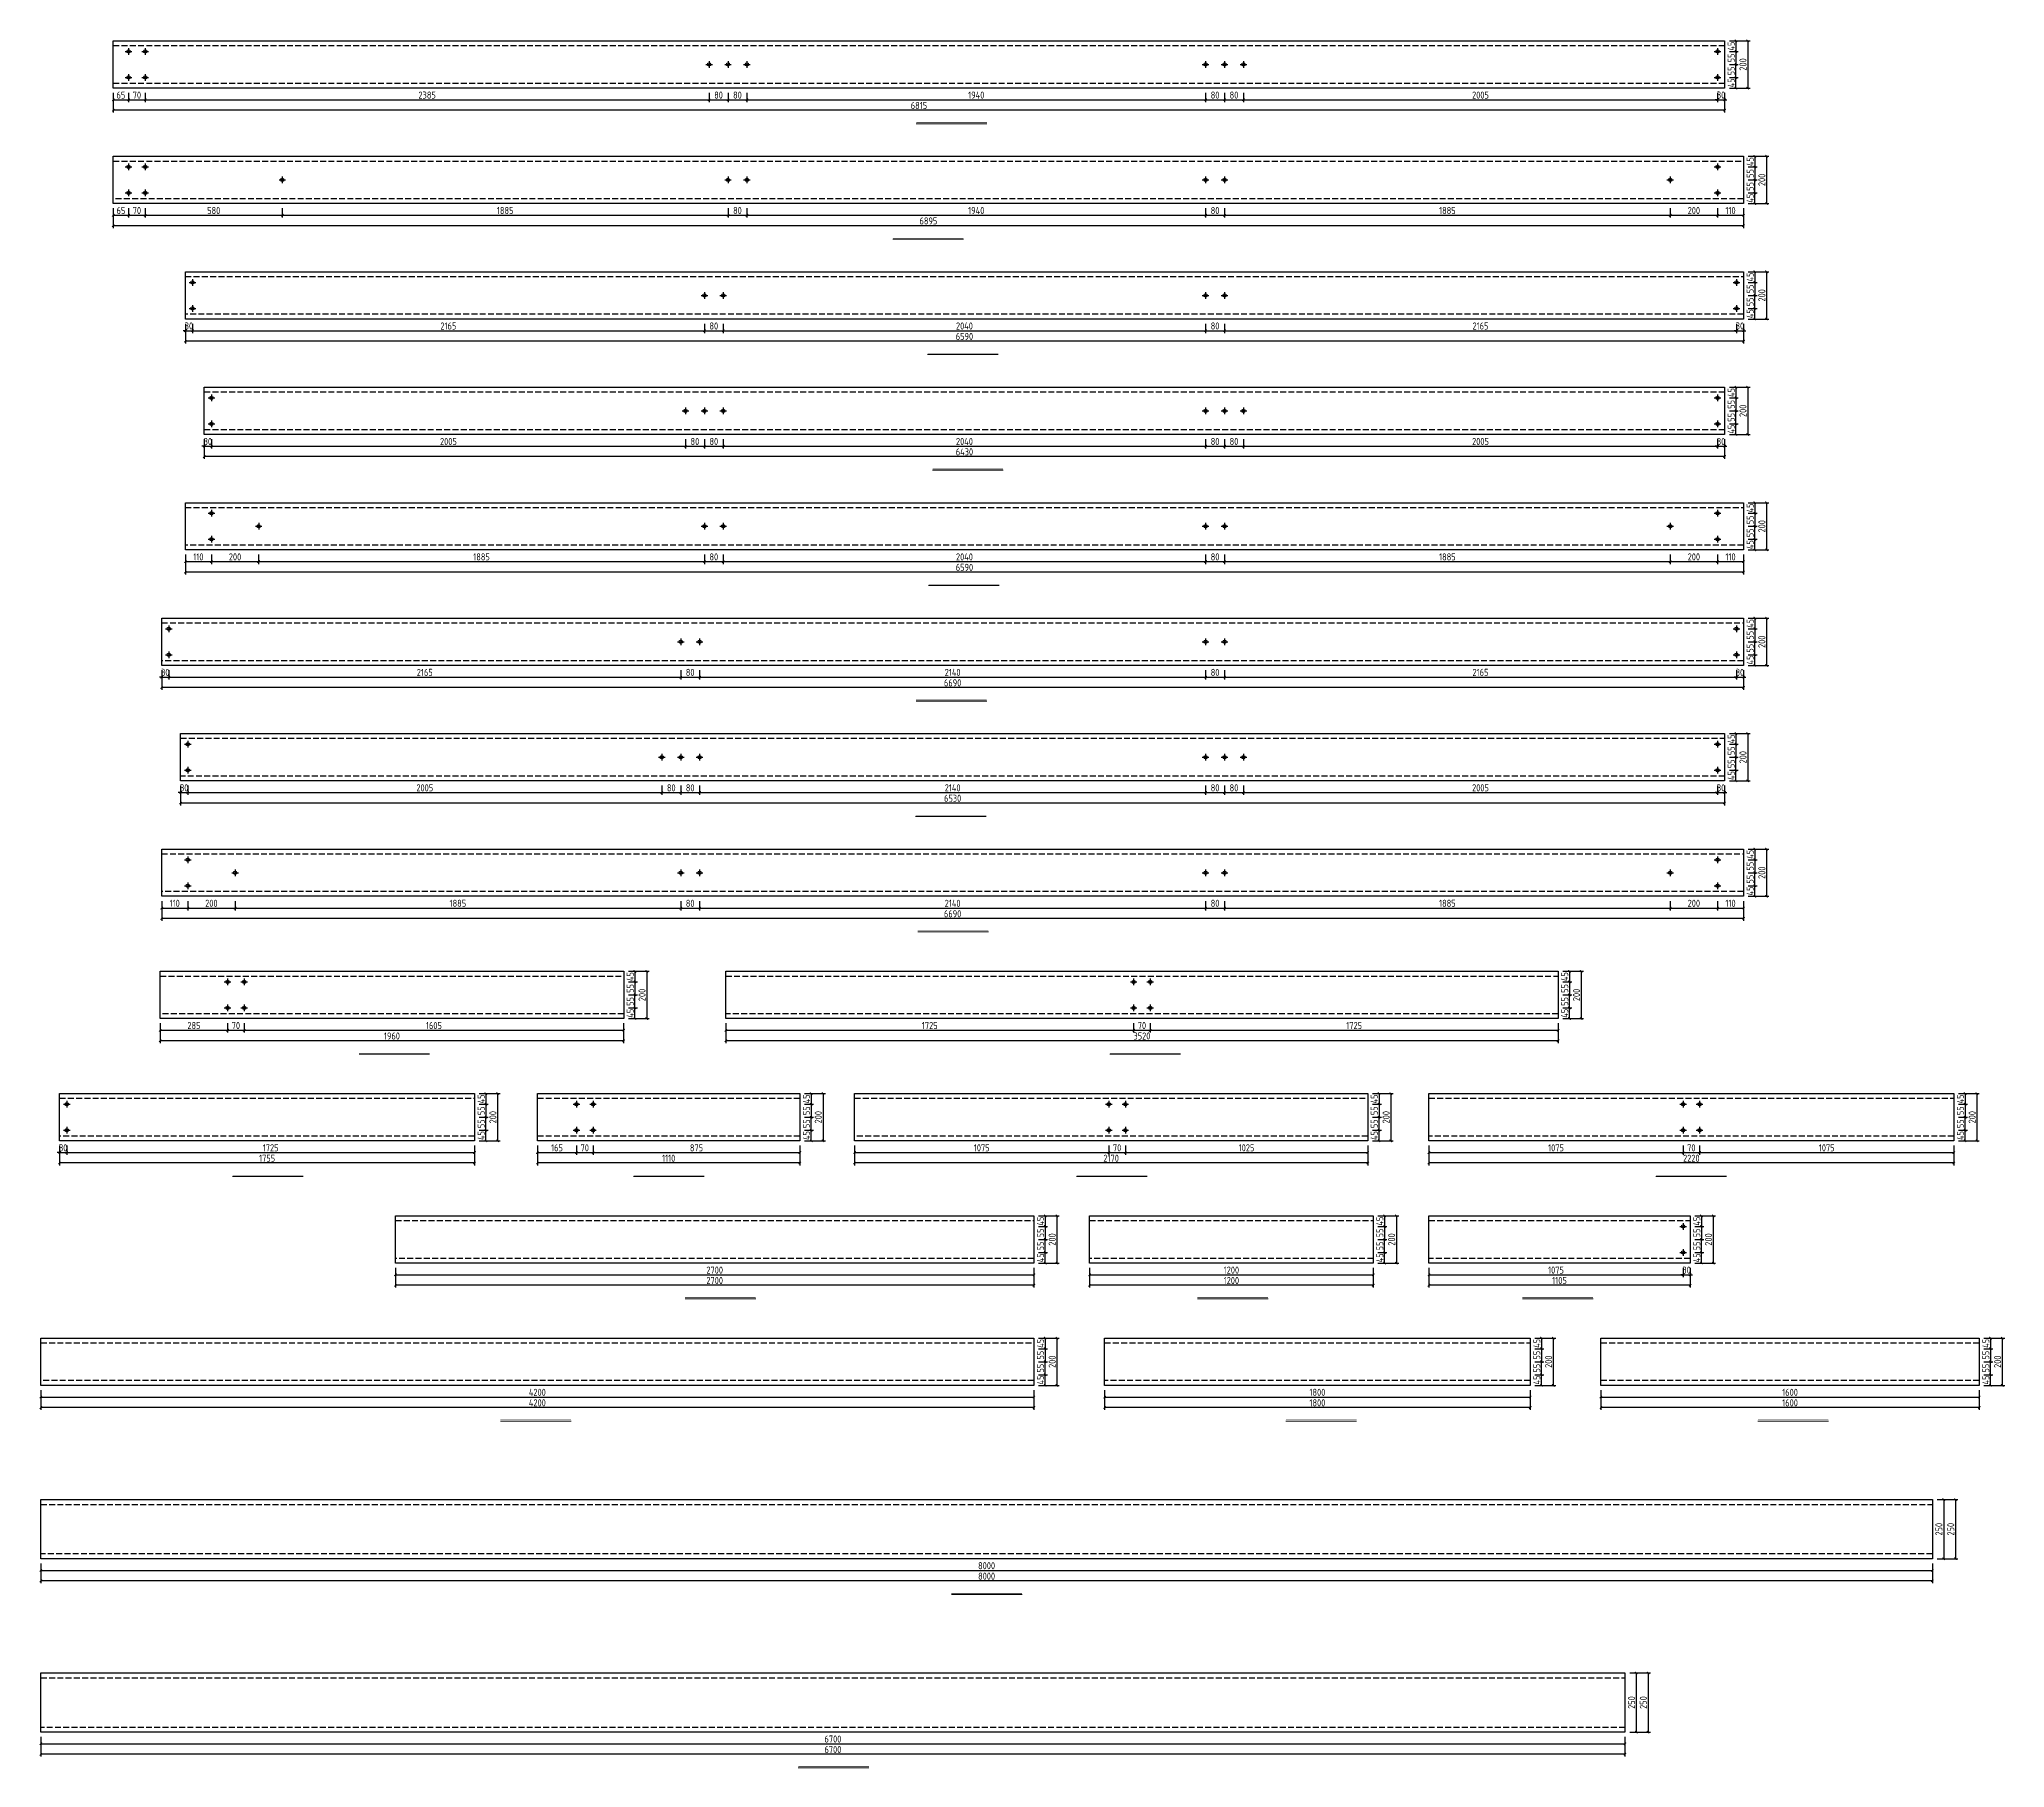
# Model space of a CAD drawing. Extents: x -196983 to 471790, y -783661 to 190401.
# Drawn here: x 12834 to 95957, y -181346 to -108221 of the extents above; entities that cross this region are included whole.
import ezdxf

# ---------------------------------------------------------------- set-up
doc = ezdxf.new("R2010")
doc.units = 0
doc.header["$LTSCALE"] = 1000
doc.header["$MEASUREMENT"] = 0
doc.linetypes.add('DASH', pattern=[0.35, 0.25, -0.1])
doc.layers.add('_TCH_MASK', color=7, linetype='Continuous')
doc.styles.get("Standard").update_dxf_attribs({"font": 'gbenor.shx', "bigfont": 'gbcbig.shx'})
doc.dimstyles.get("Standard").update_dxf_attribs({"dimscale": 100, "dimtxt": 3.5, "dimasz": 1, "dimexe": 2.5, "dimexo": 3, "dimgap": 1.5, "dimtad": 1, "dimdec": 0, "dimzin": 0, "dimdsep": 46, "dimtxsty": 'Standard', "dimblk": 'ARCHTICK', "dimcen": 0.09, "dimadec": 0, "dimazin": 0, "dimtfac": 1, "dimtdec": 0, "dimtix": 1, "dimtmove": 2, "dimatfit": 3, "dimfxl": 1, "dimtolj": 1, "dimtzin": 0, "dimarcsym": 0})

msp = doc.modelspace()

# ---------------------------------------------------------------- blocks, each defined once
blk = doc.blocks.new('_ArchTick')
at = {"color": 0, "linetype": 'ByBlock', "const_width": 0.4}
blk.add_lwpolyline([(-0.5, -0.5), (0.5, 0.5)], dxfattribs=at)
blk = doc.blocks.new('*D489')
at = {"layer": '_TCH_MASK', "color": 0, "lineweight": -2}
for p, q in [((12898, -165370), (12898, -165765)), ((54898, -165370), (54898, -165765)), ((12898, -165665), (54898, -165665))]:
    blk.add_line(p, q, dxfattribs=at)
at = {"layer": 'Defpoints', "color": 0}
for p in [(12898, -165170), (54898, -165170), (54898, -165665)]:
    blk.add_point(p, dxfattribs=at)
at = {"layer": '_TCH_MASK', "color": 0, "lineweight": -2, "xscale": 100, "yscale": 100, "zscale": 100, "rotation": 180}
blk.add_blockref('_ArchTick', (12898, -165665), dxfattribs=at)
at = {"layer": '_TCH_MASK', "color": 0, "lineweight": -2, "xscale": 100, "yscale": 100, "zscale": 100}
blk.add_blockref('_ArchTick', (54898, -165665), dxfattribs=at)
at = {"layer": '_TCH_MASK', "color": 0, "lineweight": 15, "insert": (33898, -165465), "char_height": 300, "attachment_point": 5}
blk.add_mtext('\\A1;4200', dxfattribs=at)
blk = doc.blocks.new('*D490')
at = {"layer": '_TCH_MASK', "color": 0, "lineweight": -2}
for p, q in [((12898, -165370), (12898, -166207)), ((54898, -165370), (54898, -166207)), ((54898, -166107), (12898, -166107))]:
    blk.add_line(p, q, dxfattribs=at)
at = {"layer": 'Defpoints', "color": 0}
for p in [(12898, -165170), (54898, -165170), (12898, -166107)]:
    blk.add_point(p, dxfattribs=at)
at = {"layer": '_TCH_MASK', "color": 0, "lineweight": -2, "xscale": 100, "yscale": 100, "zscale": 100, "rotation": 180}
blk.add_blockref('_ArchTick', (12898, -166107), dxfattribs=at)
at = {"layer": '_TCH_MASK', "color": 0, "lineweight": -2, "xscale": 100, "yscale": 100, "zscale": 100}
blk.add_blockref('_ArchTick', (54898, -166107), dxfattribs=at)
at = {"layer": '_TCH_MASK', "color": 0, "lineweight": 15, "insert": (33898, -165907), "char_height": 300, "attachment_point": 5}
blk.add_mtext('\\A1;4200', dxfattribs=at)
blk = doc.blocks.new('*D486')
at = {"layer": '_TCH_MASK', "color": 0, "lineweight": -2}
for p, q in [((55098, -164720), (55476, -164720)), ((55098, -165170), (55476, -165170)), ((55376, -165170), (55376, -164720))]:
    blk.add_line(p, q, dxfattribs=at)
at = {"layer": 'Defpoints', "color": 0}
for p in [(54898, -164720), (54898, -165170), (55376, -164720)]:
    blk.add_point(p, dxfattribs=at)
at = {"layer": '_TCH_MASK', "color": 0, "lineweight": -2, "xscale": 100, "yscale": 100, "zscale": 100}
for p, rotation in [((55376, -164720), 90), ((55376, -165170), 270)]:
    blk.add_blockref('_ArchTick', p, dxfattribs=dict(at, rotation=rotation))
at = {"layer": '_TCH_MASK', "color": 0, "lineweight": 15, "insert": (55176, -164945), "char_height": 300, "attachment_point": 5, "rotation": 90}
blk.add_mtext('\\A1;45', dxfattribs=at)
blk = doc.blocks.new('*D491')
at = {"layer": '_TCH_MASK', "color": 0, "lineweight": -2}
for p, q in [((55098, -164170), (55476, -164170)), ((55376, -164720), (55376, -164170)), ((55098, -164720), (55476, -164720))]:
    blk.add_line(p, q, dxfattribs=at)
at = {"layer": 'Defpoints', "color": 0}
for p in [(54898, -164170), (55376, -164170), (54898, -164720)]:
    blk.add_point(p, dxfattribs=at)
at = {"layer": '_TCH_MASK', "color": 0, "lineweight": -2, "xscale": 100, "yscale": 100, "zscale": 100}
for p, rotation in [((55376, -164170), 90), ((55376, -164720), 270)]:
    blk.add_blockref('_ArchTick', p, dxfattribs=dict(at, rotation=rotation))
at = {"layer": '_TCH_MASK', "color": 0, "lineweight": 15, "insert": (55176, -164445), "char_height": 300, "attachment_point": 5, "rotation": 90}
blk.add_mtext('\\A1;55', dxfattribs=at)
blk = doc.blocks.new('*D487')
at = {"layer": '_TCH_MASK', "color": 0, "lineweight": -2}
for p, q in [((55098, -163170), (55476, -163170)), ((55098, -163620), (55476, -163620)), ((55376, -163170), (55376, -163620))]:
    blk.add_line(p, q, dxfattribs=at)
at = {"layer": 'Defpoints', "color": 0}
for p in [(54898, -163170), (54898, -163620), (55376, -163620)]:
    blk.add_point(p, dxfattribs=at)
at = {"layer": '_TCH_MASK', "color": 0, "lineweight": -2, "xscale": 100, "yscale": 100, "zscale": 100}
for p, rotation in [((55376, -163170), 90), ((55376, -163620), 270)]:
    blk.add_blockref('_ArchTick', p, dxfattribs=dict(at, rotation=rotation))
at = {"layer": '_TCH_MASK', "color": 0, "lineweight": 15, "insert": (55176, -163395), "char_height": 300, "attachment_point": 5, "rotation": 90}
blk.add_mtext('\\A1;45', dxfattribs=at)
blk = doc.blocks.new('*D488')
at = {"layer": '_TCH_MASK', "color": 0, "lineweight": -2}
for p, q in [((55098, -163620), (55476, -163620)), ((55376, -163620), (55376, -164170)), ((55098, -164170), (55476, -164170))]:
    blk.add_line(p, q, dxfattribs=at)
at = {"layer": 'Defpoints', "color": 0}
for p in [(54898, -163620), (54898, -164170), (55376, -164170)]:
    blk.add_point(p, dxfattribs=at)
at = {"layer": '_TCH_MASK', "color": 0, "lineweight": -2, "xscale": 100, "yscale": 100, "zscale": 100}
for p, rotation in [((55376, -163620), 90), ((55376, -164170), 270)]:
    blk.add_blockref('_ArchTick', p, dxfattribs=dict(at, rotation=rotation))
at = {"layer": '_TCH_MASK', "color": 0, "lineweight": 15, "insert": (55176, -163895), "char_height": 300, "attachment_point": 5, "rotation": 90}
blk.add_mtext('\\A1;55', dxfattribs=at)
blk = doc.blocks.new('*D492')
at = {"layer": '_TCH_MASK', "color": 0, "lineweight": -2}
for p, q in [((55098, -163170), (55974, -163170)), ((55874, -163170), (55874, -165170)), ((55098, -165170), (55974, -165170))]:
    blk.add_line(p, q, dxfattribs=at)
at = {"layer": 'Defpoints', "color": 0}
for p in [(54898, -163170), (54898, -165170), (55874, -165170)]:
    blk.add_point(p, dxfattribs=at)
at = {"layer": '_TCH_MASK', "color": 0, "lineweight": -2, "xscale": 100, "yscale": 100, "zscale": 100}
for p, rotation in [((55874, -163170), 90), ((55874, -165170), 270)]:
    blk.add_blockref('_ArchTick', p, dxfattribs=dict(at, rotation=rotation))
at = {"layer": '_TCH_MASK', "color": 0, "lineweight": 15, "insert": (55674, -164170), "char_height": 300, "attachment_point": 5, "rotation": 90}
blk.add_mtext('\\A1;200', dxfattribs=at)
blk = doc.blocks.new('*D500')
at = {"layer": '_TCH_MASK', "color": 0, "lineweight": -2}
for p, q in [((57889, -165370), (57889, -165765)), ((75889, -165370), (75889, -165765)), ((57889, -165665), (75889, -165665))]:
    blk.add_line(p, q, dxfattribs=at)
at = {"layer": 'Defpoints', "color": 0}
for p in [(57889, -165170), (75889, -165170), (75889, -165665)]:
    blk.add_point(p, dxfattribs=at)
at = {"layer": '_TCH_MASK', "color": 0, "lineweight": -2, "xscale": 100, "yscale": 100, "zscale": 100, "rotation": 180}
blk.add_blockref('_ArchTick', (57889, -165665), dxfattribs=at)
at = {"layer": '_TCH_MASK', "color": 0, "lineweight": -2, "xscale": 100, "yscale": 100, "zscale": 100}
blk.add_blockref('_ArchTick', (75889, -165665), dxfattribs=at)
at = {"layer": '_TCH_MASK', "color": 0, "lineweight": 15, "insert": (66889, -165465), "char_height": 300, "attachment_point": 5}
blk.add_mtext('\\A1;1800', dxfattribs=at)
blk = doc.blocks.new('*D501')
at = {"layer": '_TCH_MASK', "color": 0, "lineweight": -2}
for p, q in [((57889, -165370), (57889, -166207)), ((75889, -165370), (75889, -166207)), ((75889, -166107), (57889, -166107))]:
    blk.add_line(p, q, dxfattribs=at)
at = {"layer": 'Defpoints', "color": 0}
for p in [(57889, -165170), (75889, -165170), (57889, -166107)]:
    blk.add_point(p, dxfattribs=at)
at = {"layer": '_TCH_MASK', "color": 0, "lineweight": -2, "xscale": 100, "yscale": 100, "zscale": 100, "rotation": 180}
blk.add_blockref('_ArchTick', (57889, -166107), dxfattribs=at)
at = {"layer": '_TCH_MASK', "color": 0, "lineweight": -2, "xscale": 100, "yscale": 100, "zscale": 100}
blk.add_blockref('_ArchTick', (75889, -166107), dxfattribs=at)
at = {"layer": '_TCH_MASK', "color": 0, "lineweight": 15, "insert": (66889, -165907), "char_height": 300, "attachment_point": 5}
blk.add_mtext('\\A1;1800', dxfattribs=at)
blk = doc.blocks.new('*D497')
at = {"layer": '_TCH_MASK', "color": 0, "lineweight": -2}
for p, q in [((76089, -164720), (76468, -164720)), ((76089, -165170), (76468, -165170)), ((76368, -165170), (76368, -164720))]:
    blk.add_line(p, q, dxfattribs=at)
at = {"layer": 'Defpoints', "color": 0}
for p in [(75889, -164720), (75889, -165170), (76368, -164720)]:
    blk.add_point(p, dxfattribs=at)
at = {"layer": '_TCH_MASK', "color": 0, "lineweight": -2, "xscale": 100, "yscale": 100, "zscale": 100}
for p, rotation in [((76368, -164720), 90), ((76368, -165170), 270)]:
    blk.add_blockref('_ArchTick', p, dxfattribs=dict(at, rotation=rotation))
at = {"layer": '_TCH_MASK', "color": 0, "lineweight": 15, "insert": (76168, -164945), "char_height": 300, "attachment_point": 5, "rotation": 90}
blk.add_mtext('\\A1;45', dxfattribs=at)
blk = doc.blocks.new('*D502')
at = {"layer": '_TCH_MASK', "color": 0, "lineweight": -2}
for p, q in [((76089, -164170), (76468, -164170)), ((76368, -164720), (76368, -164170)), ((76089, -164720), (76468, -164720))]:
    blk.add_line(p, q, dxfattribs=at)
at = {"layer": 'Defpoints', "color": 0}
for p in [(75889, -164170), (76368, -164170), (75889, -164720)]:
    blk.add_point(p, dxfattribs=at)
at = {"layer": '_TCH_MASK', "color": 0, "lineweight": -2, "xscale": 100, "yscale": 100, "zscale": 100}
for p, rotation in [((76368, -164170), 90), ((76368, -164720), 270)]:
    blk.add_blockref('_ArchTick', p, dxfattribs=dict(at, rotation=rotation))
at = {"layer": '_TCH_MASK', "color": 0, "lineweight": 15, "insert": (76168, -164445), "char_height": 300, "attachment_point": 5, "rotation": 90}
blk.add_mtext('\\A1;55', dxfattribs=at)
blk = doc.blocks.new('*D498')
at = {"layer": '_TCH_MASK', "color": 0, "lineweight": -2}
for p, q in [((76089, -163170), (76468, -163170)), ((76089, -163620), (76468, -163620)), ((76368, -163170), (76368, -163620))]:
    blk.add_line(p, q, dxfattribs=at)
at = {"layer": 'Defpoints', "color": 0}
for p in [(75889, -163170), (75889, -163620), (76368, -163620)]:
    blk.add_point(p, dxfattribs=at)
at = {"layer": '_TCH_MASK', "color": 0, "lineweight": -2, "xscale": 100, "yscale": 100, "zscale": 100}
for p, rotation in [((76368, -163170), 90), ((76368, -163620), 270)]:
    blk.add_blockref('_ArchTick', p, dxfattribs=dict(at, rotation=rotation))
at = {"layer": '_TCH_MASK', "color": 0, "lineweight": 15, "insert": (76168, -163395), "char_height": 300, "attachment_point": 5, "rotation": 90}
blk.add_mtext('\\A1;45', dxfattribs=at)
blk = doc.blocks.new('*D499')
at = {"layer": '_TCH_MASK', "color": 0, "lineweight": -2}
for p, q in [((76089, -163620), (76468, -163620)), ((76368, -163620), (76368, -164170)), ((76089, -164170), (76468, -164170))]:
    blk.add_line(p, q, dxfattribs=at)
at = {"layer": 'Defpoints', "color": 0}
for p in [(75889, -163620), (75889, -164170), (76368, -164170)]:
    blk.add_point(p, dxfattribs=at)
at = {"layer": '_TCH_MASK', "color": 0, "lineweight": -2, "xscale": 100, "yscale": 100, "zscale": 100}
for p, rotation in [((76368, -163620), 90), ((76368, -164170), 270)]:
    blk.add_blockref('_ArchTick', p, dxfattribs=dict(at, rotation=rotation))
at = {"layer": '_TCH_MASK', "color": 0, "lineweight": 15, "insert": (76168, -163895), "char_height": 300, "attachment_point": 5, "rotation": 90}
blk.add_mtext('\\A1;55', dxfattribs=at)
blk = doc.blocks.new('*D503')
at = {"layer": '_TCH_MASK', "color": 0, "lineweight": -2}
for p, q in [((76089, -163170), (76966, -163170)), ((76866, -163170), (76866, -165170)), ((76089, -165170), (76966, -165170))]:
    blk.add_line(p, q, dxfattribs=at)
at = {"layer": 'Defpoints', "color": 0}
for p in [(75889, -163170), (75889, -165170), (76866, -165170)]:
    blk.add_point(p, dxfattribs=at)
at = {"layer": '_TCH_MASK', "color": 0, "lineweight": -2, "xscale": 100, "yscale": 100, "zscale": 100}
for p, rotation in [((76866, -163170), 90), ((76866, -165170), 270)]:
    blk.add_blockref('_ArchTick', p, dxfattribs=dict(at, rotation=rotation))
at = {"layer": '_TCH_MASK', "color": 0, "lineweight": 15, "insert": (76666, -164170), "char_height": 300, "attachment_point": 5, "rotation": 90}
blk.add_mtext('\\A1;200', dxfattribs=at)
blk = doc.blocks.new('*D509')
at = {"layer": '_TCH_MASK', "color": 0, "lineweight": -2}
for p, q in [((78880, -165370), (78880, -165765)), ((94880, -165370), (94880, -165765)), ((78880, -165665), (94880, -165665))]:
    blk.add_line(p, q, dxfattribs=at)
at = {"layer": 'Defpoints', "color": 0}
for p in [(78880, -165170), (94880, -165170), (94880, -165665)]:
    blk.add_point(p, dxfattribs=at)
at = {"layer": '_TCH_MASK', "color": 0, "lineweight": -2, "xscale": 100, "yscale": 100, "zscale": 100, "rotation": 180}
blk.add_blockref('_ArchTick', (78880, -165665), dxfattribs=at)
at = {"layer": '_TCH_MASK', "color": 0, "lineweight": -2, "xscale": 100, "yscale": 100, "zscale": 100}
blk.add_blockref('_ArchTick', (94880, -165665), dxfattribs=at)
at = {"layer": '_TCH_MASK', "color": 0, "lineweight": 15, "insert": (86880, -165465), "char_height": 300, "attachment_point": 5}
blk.add_mtext('\\A1;1600', dxfattribs=at)
blk = doc.blocks.new('*D510')
at = {"layer": '_TCH_MASK', "color": 0, "lineweight": -2}
for p, q in [((78880, -165370), (78880, -166207)), ((94880, -165370), (94880, -166207)), ((94880, -166107), (78880, -166107))]:
    blk.add_line(p, q, dxfattribs=at)
at = {"layer": 'Defpoints', "color": 0}
for p in [(78880, -165170), (94880, -165170), (78880, -166107)]:
    blk.add_point(p, dxfattribs=at)
at = {"layer": '_TCH_MASK', "color": 0, "lineweight": -2, "xscale": 100, "yscale": 100, "zscale": 100, "rotation": 180}
blk.add_blockref('_ArchTick', (78880, -166107), dxfattribs=at)
at = {"layer": '_TCH_MASK', "color": 0, "lineweight": -2, "xscale": 100, "yscale": 100, "zscale": 100}
blk.add_blockref('_ArchTick', (94880, -166107), dxfattribs=at)
at = {"layer": '_TCH_MASK', "color": 0, "lineweight": 15, "insert": (86880, -165907), "char_height": 300, "attachment_point": 5}
blk.add_mtext('\\A1;1600', dxfattribs=at)
blk = doc.blocks.new('*D504')
at = {"layer": '_TCH_MASK', "color": 0, "lineweight": -2}
for p, q in [((95080, -164720), (95459, -164720)), ((95080, -165170), (95459, -165170)), ((95359, -165170), (95359, -164720))]:
    blk.add_line(p, q, dxfattribs=at)
at = {"layer": 'Defpoints', "color": 0}
for p in [(94880, -164720), (94880, -165170), (95359, -164720)]:
    blk.add_point(p, dxfattribs=at)
at = {"layer": '_TCH_MASK', "color": 0, "lineweight": -2, "xscale": 100, "yscale": 100, "zscale": 100}
for p, rotation in [((95359, -164720), 90), ((95359, -165170), 270)]:
    blk.add_blockref('_ArchTick', p, dxfattribs=dict(at, rotation=rotation))
at = {"layer": '_TCH_MASK', "color": 0, "lineweight": 15, "insert": (95159, -164945), "char_height": 300, "attachment_point": 5, "rotation": 90}
blk.add_mtext('\\A1;45', dxfattribs=at)
blk = doc.blocks.new('*D507')
at = {"layer": '_TCH_MASK', "color": 0, "lineweight": -2}
for p, q in [((95080, -164170), (95459, -164170)), ((95359, -164720), (95359, -164170)), ((95080, -164720), (95459, -164720))]:
    blk.add_line(p, q, dxfattribs=at)
at = {"layer": 'Defpoints', "color": 0}
for p in [(94880, -164170), (95359, -164170), (94880, -164720)]:
    blk.add_point(p, dxfattribs=at)
at = {"layer": '_TCH_MASK', "color": 0, "lineweight": -2, "xscale": 100, "yscale": 100, "zscale": 100}
for p, rotation in [((95359, -164170), 90), ((95359, -164720), 270)]:
    blk.add_blockref('_ArchTick', p, dxfattribs=dict(at, rotation=rotation))
at = {"layer": '_TCH_MASK', "color": 0, "lineweight": 15, "insert": (95159, -164445), "char_height": 300, "attachment_point": 5, "rotation": 90}
blk.add_mtext('\\A1;55', dxfattribs=at)
blk = doc.blocks.new('*D505')
at = {"layer": '_TCH_MASK', "color": 0, "lineweight": -2}
for p, q in [((95080, -163170), (95459, -163170)), ((95080, -163620), (95459, -163620)), ((95359, -163170), (95359, -163620))]:
    blk.add_line(p, q, dxfattribs=at)
at = {"layer": 'Defpoints', "color": 0}
for p in [(94880, -163170), (94880, -163620), (95359, -163620)]:
    blk.add_point(p, dxfattribs=at)
at = {"layer": '_TCH_MASK', "color": 0, "lineweight": -2, "xscale": 100, "yscale": 100, "zscale": 100}
for p, rotation in [((95359, -163170), 90), ((95359, -163620), 270)]:
    blk.add_blockref('_ArchTick', p, dxfattribs=dict(at, rotation=rotation))
at = {"layer": '_TCH_MASK', "color": 0, "lineweight": 15, "insert": (95159, -163395), "char_height": 300, "attachment_point": 5, "rotation": 90}
blk.add_mtext('\\A1;45', dxfattribs=at)
blk = doc.blocks.new('*D506')
at = {"layer": '_TCH_MASK', "color": 0, "lineweight": -2}
for p, q in [((95080, -163620), (95459, -163620)), ((95359, -163620), (95359, -164170)), ((95080, -164170), (95459, -164170))]:
    blk.add_line(p, q, dxfattribs=at)
at = {"layer": 'Defpoints', "color": 0}
for p in [(94880, -163620), (94880, -164170), (95359, -164170)]:
    blk.add_point(p, dxfattribs=at)
at = {"layer": '_TCH_MASK', "color": 0, "lineweight": -2, "xscale": 100, "yscale": 100, "zscale": 100}
for p, rotation in [((95359, -163620), 90), ((95359, -164170), 270)]:
    blk.add_blockref('_ArchTick', p, dxfattribs=dict(at, rotation=rotation))
at = {"layer": '_TCH_MASK', "color": 0, "lineweight": 15, "insert": (95159, -163895), "char_height": 300, "attachment_point": 5, "rotation": 90}
blk.add_mtext('\\A1;55', dxfattribs=at)
blk = doc.blocks.new('*D508')
at = {"layer": '_TCH_MASK', "color": 0, "lineweight": -2}
for p, q in [((95080, -163170), (95957, -163170)), ((95857, -163170), (95857, -165170)), ((95080, -165170), (95957, -165170))]:
    blk.add_line(p, q, dxfattribs=at)
at = {"layer": 'Defpoints', "color": 0}
for p in [(94880, -163170), (94880, -165170), (95857, -165170)]:
    blk.add_point(p, dxfattribs=at)
at = {"layer": '_TCH_MASK', "color": 0, "lineweight": -2, "xscale": 100, "yscale": 100, "zscale": 100}
for p, rotation in [((95857, -163170), 90), ((95857, -165170), 270)]:
    blk.add_blockref('_ArchTick', p, dxfattribs=dict(at, rotation=rotation))
at = {"layer": '_TCH_MASK', "color": 0, "lineweight": 15, "insert": (95657, -164170), "char_height": 300, "attachment_point": 5, "rotation": 90}
blk.add_mtext('\\A1;200', dxfattribs=at)
blk = doc.blocks.new('*D523')
at = {"layer": '_TCH_MASK', "color": 0, "lineweight": -2}
for p, q in [((12898, -180039), (12898, -180433)), ((12898, -180333), (79898, -180333)), ((79898, -180039), (79898, -180433))]:
    blk.add_line(p, q, dxfattribs=at)
at = {"layer": 'Defpoints', "color": 0}
for p in [(12898, -179839), (79898, -179839), (79898, -180333)]:
    blk.add_point(p, dxfattribs=at)
at = {"layer": '_TCH_MASK', "color": 0, "lineweight": -2, "xscale": 100, "yscale": 100, "zscale": 100, "rotation": 180}
blk.add_blockref('_ArchTick', (12898, -180333), dxfattribs=at)
at = {"layer": '_TCH_MASK', "color": 0, "lineweight": -2, "xscale": 100, "yscale": 100, "zscale": 100}
blk.add_blockref('_ArchTick', (79898, -180333), dxfattribs=at)
at = {"layer": '_TCH_MASK', "color": 0, "lineweight": 15, "insert": (46398, -180133), "char_height": 300, "attachment_point": 5}
blk.add_mtext('\\A1;6700', dxfattribs=at)
blk = doc.blocks.new('*D524')
at = {"layer": '_TCH_MASK', "color": 0, "lineweight": -2}
for p, q in [((12898, -180039), (12898, -180875)), ((79898, -180039), (79898, -180875)), ((79898, -180775), (12898, -180775))]:
    blk.add_line(p, q, dxfattribs=at)
at = {"layer": 'Defpoints', "color": 0}
for p in [(12898, -179839), (79898, -179839), (12898, -180775)]:
    blk.add_point(p, dxfattribs=at)
at = {"layer": '_TCH_MASK', "color": 0, "lineweight": -2, "xscale": 100, "yscale": 100, "zscale": 100, "rotation": 180}
blk.add_blockref('_ArchTick', (12898, -180775), dxfattribs=at)
at = {"layer": '_TCH_MASK', "color": 0, "lineweight": -2, "xscale": 100, "yscale": 100, "zscale": 100}
blk.add_blockref('_ArchTick', (79898, -180775), dxfattribs=at)
at = {"layer": '_TCH_MASK', "color": 0, "lineweight": 15, "insert": (46398, -180575), "char_height": 300, "attachment_point": 5}
blk.add_mtext('\\A1;6700', dxfattribs=at)
blk = doc.blocks.new('*D522')
at = {"layer": '_TCH_MASK', "color": 0, "lineweight": -2}
for p, q in [((80098, -177339), (80476, -177339)), ((80376, -177339), (80376, -179839)), ((80098, -179839), (80476, -179839))]:
    blk.add_line(p, q, dxfattribs=at)
at = {"layer": 'Defpoints', "color": 0}
for p in [(79898, -177339), (79898, -179839), (80376, -179839)]:
    blk.add_point(p, dxfattribs=at)
at = {"layer": '_TCH_MASK', "color": 0, "lineweight": -2, "xscale": 100, "yscale": 100, "zscale": 100}
for p, rotation in [((80376, -177339), 90), ((80376, -179839), 270)]:
    blk.add_blockref('_ArchTick', p, dxfattribs=dict(at, rotation=rotation))
at = {"layer": '_TCH_MASK', "color": 0, "lineweight": 15, "insert": (80176, -178589), "char_height": 300, "attachment_point": 5, "rotation": 90}
blk.add_mtext('\\A1;250', dxfattribs=at)
blk = doc.blocks.new('*D525')
at = {"layer": '_TCH_MASK', "color": 0, "lineweight": -2}
for p, q in [((80098, -177339), (80974, -177339)), ((80874, -177339), (80874, -179839)), ((80098, -179839), (80974, -179839))]:
    blk.add_line(p, q, dxfattribs=at)
at = {"layer": 'Defpoints', "color": 0}
for p in [(79898, -177339), (79898, -179839), (80874, -179839)]:
    blk.add_point(p, dxfattribs=at)
at = {"layer": '_TCH_MASK', "color": 0, "lineweight": -2, "xscale": 100, "yscale": 100, "zscale": 100}
for p, rotation in [((80874, -177339), 90), ((80874, -179839), 270)]:
    blk.add_blockref('_ArchTick', p, dxfattribs=dict(at, rotation=rotation))
at = {"layer": '_TCH_MASK', "color": 0, "lineweight": 15, "insert": (80674, -178589), "char_height": 300, "attachment_point": 5, "rotation": 90}
blk.add_mtext('\\A1;250', dxfattribs=at)
blk = doc.blocks.new('*D519')
at = {"layer": '_TCH_MASK', "color": 0, "lineweight": -2}
for p, q in [((12898, -172705), (12898, -173099)), ((92898, -172705), (92898, -173099)), ((12898, -172999), (92898, -172999))]:
    blk.add_line(p, q, dxfattribs=at)
at = {"layer": 'Defpoints', "color": 0}
for p in [(12898, -172505), (92898, -172505), (92898, -172999)]:
    blk.add_point(p, dxfattribs=at)
at = {"layer": '_TCH_MASK', "color": 0, "lineweight": -2, "xscale": 100, "yscale": 100, "zscale": 100, "rotation": 180}
blk.add_blockref('_ArchTick', (12898, -172999), dxfattribs=at)
at = {"layer": '_TCH_MASK', "color": 0, "lineweight": -2, "xscale": 100, "yscale": 100, "zscale": 100}
blk.add_blockref('_ArchTick', (92898, -172999), dxfattribs=at)
at = {"layer": '_TCH_MASK', "color": 0, "lineweight": 15, "insert": (52898, -172799), "char_height": 300, "attachment_point": 5}
blk.add_mtext('\\A1;8000', dxfattribs=at)
blk = doc.blocks.new('*D520')
at = {"layer": '_TCH_MASK', "color": 0, "lineweight": -2}
for p, q in [((12898, -172705), (12898, -173541)), ((92898, -172705), (92898, -173541)), ((92898, -173441), (12898, -173441))]:
    blk.add_line(p, q, dxfattribs=at)
at = {"layer": 'Defpoints', "color": 0}
for p in [(12898, -172505), (92898, -172505), (12898, -173441)]:
    blk.add_point(p, dxfattribs=at)
at = {"layer": '_TCH_MASK', "color": 0, "lineweight": -2, "xscale": 100, "yscale": 100, "zscale": 100, "rotation": 180}
blk.add_blockref('_ArchTick', (12898, -173441), dxfattribs=at)
at = {"layer": '_TCH_MASK', "color": 0, "lineweight": -2, "xscale": 100, "yscale": 100, "zscale": 100}
blk.add_blockref('_ArchTick', (92898, -173441), dxfattribs=at)
at = {"layer": '_TCH_MASK', "color": 0, "lineweight": 15, "insert": (52898, -173241), "char_height": 300, "attachment_point": 5}
blk.add_mtext('\\A1;8000', dxfattribs=at)
blk = doc.blocks.new('*D518')
at = {"layer": '_TCH_MASK', "color": 0, "lineweight": -2}
for p, q in [((93098, -170005), (93476, -170005)), ((93376, -170005), (93376, -172505)), ((93098, -172505), (93476, -172505))]:
    blk.add_line(p, q, dxfattribs=at)
at = {"layer": 'Defpoints', "color": 0}
for p in [(92898, -170005), (92898, -172505), (93376, -172505)]:
    blk.add_point(p, dxfattribs=at)
at = {"layer": '_TCH_MASK', "color": 0, "lineweight": -2, "xscale": 100, "yscale": 100, "zscale": 100}
for p, rotation in [((93376, -170005), 90), ((93376, -172505), 270)]:
    blk.add_blockref('_ArchTick', p, dxfattribs=dict(at, rotation=rotation))
at = {"layer": '_TCH_MASK', "color": 0, "lineweight": 15, "insert": (93176, -171255), "char_height": 300, "attachment_point": 5, "rotation": 90}
blk.add_mtext('\\A1;250', dxfattribs=at)
blk = doc.blocks.new('*D521')
at = {"layer": '_TCH_MASK', "color": 0, "lineweight": -2}
for p, q in [((93098, -170005), (93974, -170005)), ((93874, -170005), (93874, -172505)), ((93098, -172505), (93974, -172505))]:
    blk.add_line(p, q, dxfattribs=at)
at = {"layer": 'Defpoints', "color": 0}
for p in [(92898, -170005), (92898, -172505), (93874, -172505)]:
    blk.add_point(p, dxfattribs=at)
at = {"layer": '_TCH_MASK', "color": 0, "lineweight": -2, "xscale": 100, "yscale": 100, "zscale": 100}
for p, rotation in [((93874, -170005), 90), ((93874, -172505), 270)]:
    blk.add_blockref('_ArchTick', p, dxfattribs=dict(at, rotation=rotation))
at = {"layer": '_TCH_MASK', "color": 0, "lineweight": 15, "insert": (93674, -171255), "char_height": 300, "attachment_point": 5, "rotation": 90}
blk.add_mtext('\\A1;250', dxfattribs=at)
blk = doc.blocks.new('*D467')
at = {"layer": '_TCH_MASK', "color": 0, "lineweight": -2}
for p, q in [((71604, -160198), (71604, -160593)), ((82354, -160198), (82354, -160593)), ((71604, -160493), (82354, -160493))]:
    blk.add_line(p, q, dxfattribs=at)
at = {"layer": 'Defpoints', "color": 0}
for p in [(71604, -159998), (82354, -159998), (82354, -160493)]:
    blk.add_point(p, dxfattribs=at)
at = {"layer": '_TCH_MASK', "color": 0, "lineweight": -2, "xscale": 100, "yscale": 100, "zscale": 100, "rotation": 180}
blk.add_blockref('_ArchTick', (71604, -160493), dxfattribs=at)
at = {"layer": '_TCH_MASK', "color": 0, "lineweight": -2, "xscale": 100, "yscale": 100, "zscale": 100}
blk.add_blockref('_ArchTick', (82354, -160493), dxfattribs=at)
at = {"layer": '_TCH_MASK', "color": 0, "lineweight": 15, "insert": (76979, -160293), "char_height": 300, "attachment_point": 5}
blk.add_mtext('\\A1;1075', dxfattribs=at)
blk = doc.blocks.new('*D468')
at = {"layer": '_TCH_MASK', "color": 0, "lineweight": -2}
for p, q in [((71604, -160198), (71604, -161034)), ((82654, -160198), (82654, -161034)), ((82654, -160934), (71604, -160934))]:
    blk.add_line(p, q, dxfattribs=at)
at = {"layer": 'Defpoints', "color": 0}
for p in [(71604, -159998), (82654, -159998), (71604, -160934)]:
    blk.add_point(p, dxfattribs=at)
at = {"layer": '_TCH_MASK', "color": 0, "lineweight": -2, "xscale": 100, "yscale": 100, "zscale": 100, "rotation": 180}
blk.add_blockref('_ArchTick', (71604, -160934), dxfattribs=at)
at = {"layer": '_TCH_MASK', "color": 0, "lineweight": -2, "xscale": 100, "yscale": 100, "zscale": 100}
blk.add_blockref('_ArchTick', (82654, -160934), dxfattribs=at)
at = {"layer": '_TCH_MASK', "color": 0, "lineweight": 15, "insert": (77129, -160734), "char_height": 300, "attachment_point": 5}
blk.add_mtext('\\A1;1105', dxfattribs=at)
blk = doc.blocks.new('*D463')
at = {"layer": '_TCH_MASK', "color": 0, "lineweight": -2}
for p, q in [((82854, -159548), (83233, -159548)), ((83133, -159998), (83133, -159548)), ((82854, -159998), (83233, -159998))]:
    blk.add_line(p, q, dxfattribs=at)
at = {"layer": 'Defpoints', "color": 0}
for p in [(82654, -159548), (83133, -159548), (82654, -159998)]:
    blk.add_point(p, dxfattribs=at)
at = {"layer": '_TCH_MASK', "color": 0, "lineweight": -2, "xscale": 100, "yscale": 100, "zscale": 100}
for p, rotation in [((83133, -159548), 90), ((83133, -159998), 270)]:
    blk.add_blockref('_ArchTick', p, dxfattribs=dict(at, rotation=rotation))
at = {"layer": '_TCH_MASK', "color": 0, "lineweight": 15, "insert": (82933, -159773), "char_height": 300, "attachment_point": 5, "rotation": 90}
blk.add_mtext('\\A1;45', dxfattribs=at)
blk = doc.blocks.new('*D469')
at = {"layer": '_TCH_MASK', "color": 0, "lineweight": -2}
for p, q in [((82854, -158998), (83233, -158998)), ((82854, -159548), (83233, -159548)), ((83133, -159548), (83133, -158998))]:
    blk.add_line(p, q, dxfattribs=at)
at = {"layer": 'Defpoints', "color": 0}
for p in [(82654, -158998), (82654, -159548), (83133, -158998)]:
    blk.add_point(p, dxfattribs=at)
at = {"layer": '_TCH_MASK', "color": 0, "lineweight": -2, "xscale": 100, "yscale": 100, "zscale": 100}
for p, rotation in [((83133, -158998), 90), ((83133, -159548), 270)]:
    blk.add_blockref('_ArchTick', p, dxfattribs=dict(at, rotation=rotation))
at = {"layer": '_TCH_MASK', "color": 0, "lineweight": 15, "insert": (82933, -159273), "char_height": 300, "attachment_point": 5, "rotation": 90}
blk.add_mtext('\\A1;55', dxfattribs=at)
blk = doc.blocks.new('*D464')
at = {"layer": '_TCH_MASK', "color": 0, "lineweight": -2}
for p, q in [((82854, -157998), (83233, -157998)), ((82854, -158448), (83233, -158448)), ((83133, -157998), (83133, -158448))]:
    blk.add_line(p, q, dxfattribs=at)
at = {"layer": 'Defpoints', "color": 0}
for p in [(82654, -157998), (82654, -158448), (83133, -158448)]:
    blk.add_point(p, dxfattribs=at)
at = {"layer": '_TCH_MASK', "color": 0, "lineweight": -2, "xscale": 100, "yscale": 100, "zscale": 100}
for p, rotation in [((83133, -157998), 90), ((83133, -158448), 270)]:
    blk.add_blockref('_ArchTick', p, dxfattribs=dict(at, rotation=rotation))
at = {"layer": '_TCH_MASK', "color": 0, "lineweight": 15, "insert": (82933, -158223), "char_height": 300, "attachment_point": 5, "rotation": 90}
blk.add_mtext('\\A1;45', dxfattribs=at)
blk = doc.blocks.new('*D465')
at = {"layer": '_TCH_MASK', "color": 0, "lineweight": -2}
for p, q in [((82854, -158448), (83233, -158448)), ((83133, -158448), (83133, -158998)), ((82854, -158998), (83233, -158998))]:
    blk.add_line(p, q, dxfattribs=at)
at = {"layer": 'Defpoints', "color": 0}
for p in [(82654, -158448), (82654, -158998), (83133, -158998)]:
    blk.add_point(p, dxfattribs=at)
at = {"layer": '_TCH_MASK', "color": 0, "lineweight": -2, "xscale": 100, "yscale": 100, "zscale": 100}
for p, rotation in [((83133, -158448), 90), ((83133, -158998), 270)]:
    blk.add_blockref('_ArchTick', p, dxfattribs=dict(at, rotation=rotation))
at = {"layer": '_TCH_MASK', "color": 0, "lineweight": 15, "insert": (82933, -158723), "char_height": 300, "attachment_point": 5, "rotation": 90}
blk.add_mtext('\\A1;55', dxfattribs=at)
blk = doc.blocks.new('*D470')
at = {"layer": '_TCH_MASK', "color": 0, "lineweight": -2}
for p, q in [((82854, -157998), (83731, -157998)), ((83631, -157998), (83631, -159998)), ((82854, -159998), (83731, -159998))]:
    blk.add_line(p, q, dxfattribs=at)
at = {"layer": 'Defpoints', "color": 0}
for p in [(82654, -157998), (82654, -159998), (83631, -159998)]:
    blk.add_point(p, dxfattribs=at)
at = {"layer": '_TCH_MASK', "color": 0, "lineweight": -2, "xscale": 100, "yscale": 100, "zscale": 100}
for p, rotation in [((83631, -157998), 90), ((83631, -159998), 270)]:
    blk.add_blockref('_ArchTick', p, dxfattribs=dict(at, rotation=rotation))
at = {"layer": '_TCH_MASK', "color": 0, "lineweight": 15, "insert": (83431, -158998), "char_height": 300, "attachment_point": 5, "rotation": 90}
blk.add_mtext('\\A1;200', dxfattribs=at)
blk = doc.blocks.new('*D466')
at = {"layer": '_TCH_MASK', "color": 0, "lineweight": -2}
for p, q in [((82354, -160198), (82354, -160593)), ((82654, -160198), (82654, -160593)), ((82354, -160493), (82254, -160493)), ((82354, -160493), (82654, -160493)), ((82654, -160493), (82754, -160493))]:
    blk.add_line(p, q, dxfattribs=at)
at = {"layer": 'Defpoints', "color": 0}
for p in [(82354, -159998), (82654, -159998), (82654, -160493)]:
    blk.add_point(p, dxfattribs=at)
at = {"layer": '_TCH_MASK', "color": 0, "lineweight": -2, "xscale": 100, "yscale": 100, "zscale": 100}
blk.add_blockref('_ArchTick', (82354, -160493), dxfattribs=at)
at = {"layer": '_TCH_MASK', "color": 0, "lineweight": -2, "xscale": 100, "yscale": 100, "zscale": 100, "rotation": 180}
blk.add_blockref('_ArchTick', (82654, -160493), dxfattribs=at)
at = {"layer": '_TCH_MASK', "color": 0, "lineweight": 15, "insert": (82504, -160293), "char_height": 300, "attachment_point": 5}
blk.add_mtext('\\A1;30', dxfattribs=at)
blk = doc.blocks.new('*D475')
at = {"layer": '_TCH_MASK', "color": 0, "lineweight": -2}
for p, q in [((57251, -160198), (57251, -160593)), ((69251, -160198), (69251, -160593)), ((57251, -160493), (69251, -160493))]:
    blk.add_line(p, q, dxfattribs=at)
at = {"layer": 'Defpoints', "color": 0}
for p in [(57251, -159998), (69251, -159998), (69251, -160493)]:
    blk.add_point(p, dxfattribs=at)
at = {"layer": '_TCH_MASK', "color": 0, "lineweight": -2, "xscale": 100, "yscale": 100, "zscale": 100, "rotation": 180}
blk.add_blockref('_ArchTick', (57251, -160493), dxfattribs=at)
at = {"layer": '_TCH_MASK', "color": 0, "lineweight": -2, "xscale": 100, "yscale": 100, "zscale": 100}
blk.add_blockref('_ArchTick', (69251, -160493), dxfattribs=at)
at = {"layer": '_TCH_MASK', "color": 0, "lineweight": 15, "insert": (63251, -160293), "char_height": 300, "attachment_point": 5}
blk.add_mtext('\\A1;1200', dxfattribs=at)
blk = doc.blocks.new('*D476')
at = {"layer": '_TCH_MASK', "color": 0, "lineweight": -2}
for p, q in [((57251, -160198), (57251, -161034)), ((69251, -160198), (69251, -161034)), ((69251, -160934), (57251, -160934))]:
    blk.add_line(p, q, dxfattribs=at)
at = {"layer": 'Defpoints', "color": 0}
for p in [(57251, -159998), (69251, -159998), (57251, -160934)]:
    blk.add_point(p, dxfattribs=at)
at = {"layer": '_TCH_MASK', "color": 0, "lineweight": -2, "xscale": 100, "yscale": 100, "zscale": 100, "rotation": 180}
blk.add_blockref('_ArchTick', (57251, -160934), dxfattribs=at)
at = {"layer": '_TCH_MASK', "color": 0, "lineweight": -2, "xscale": 100, "yscale": 100, "zscale": 100}
blk.add_blockref('_ArchTick', (69251, -160934), dxfattribs=at)
at = {"layer": '_TCH_MASK', "color": 0, "lineweight": 15, "insert": (63251, -160734), "char_height": 300, "attachment_point": 5}
blk.add_mtext('\\A1;1200', dxfattribs=at)
blk = doc.blocks.new('*D472')
at = {"layer": '_TCH_MASK', "color": 0, "lineweight": -2}
for p, q in [((69451, -159548), (69830, -159548)), ((69730, -159998), (69730, -159548)), ((69451, -159998), (69830, -159998))]:
    blk.add_line(p, q, dxfattribs=at)
at = {"layer": 'Defpoints', "color": 0}
for p in [(69251, -159548), (69730, -159548), (69251, -159998)]:
    blk.add_point(p, dxfattribs=at)
at = {"layer": '_TCH_MASK', "color": 0, "lineweight": -2, "xscale": 100, "yscale": 100, "zscale": 100}
for p, rotation in [((69730, -159548), 90), ((69730, -159998), 270)]:
    blk.add_blockref('_ArchTick', p, dxfattribs=dict(at, rotation=rotation))
at = {"layer": '_TCH_MASK', "color": 0, "lineweight": 15, "insert": (69530, -159773), "char_height": 300, "attachment_point": 5, "rotation": 90}
blk.add_mtext('\\A1;45', dxfattribs=at)
blk = doc.blocks.new('*D477')
at = {"layer": '_TCH_MASK', "color": 0, "lineweight": -2}
for p, q in [((69451, -158998), (69830, -158998)), ((69451, -159548), (69830, -159548)), ((69730, -159548), (69730, -158998))]:
    blk.add_line(p, q, dxfattribs=at)
at = {"layer": 'Defpoints', "color": 0}
for p in [(69251, -158998), (69251, -159548), (69730, -158998)]:
    blk.add_point(p, dxfattribs=at)
at = {"layer": '_TCH_MASK', "color": 0, "lineweight": -2, "xscale": 100, "yscale": 100, "zscale": 100}
for p, rotation in [((69730, -158998), 90), ((69730, -159548), 270)]:
    blk.add_blockref('_ArchTick', p, dxfattribs=dict(at, rotation=rotation))
at = {"layer": '_TCH_MASK', "color": 0, "lineweight": 15, "insert": (69530, -159273), "char_height": 300, "attachment_point": 5, "rotation": 90}
blk.add_mtext('\\A1;55', dxfattribs=at)
blk = doc.blocks.new('*D473')
at = {"layer": '_TCH_MASK', "color": 0, "lineweight": -2}
for p, q in [((69451, -157998), (69830, -157998)), ((69451, -158448), (69830, -158448)), ((69730, -157998), (69730, -158448))]:
    blk.add_line(p, q, dxfattribs=at)
at = {"layer": 'Defpoints', "color": 0}
for p in [(69251, -157998), (69251, -158448), (69730, -158448)]:
    blk.add_point(p, dxfattribs=at)
at = {"layer": '_TCH_MASK', "color": 0, "lineweight": -2, "xscale": 100, "yscale": 100, "zscale": 100}
for p, rotation in [((69730, -157998), 90), ((69730, -158448), 270)]:
    blk.add_blockref('_ArchTick', p, dxfattribs=dict(at, rotation=rotation))
at = {"layer": '_TCH_MASK', "color": 0, "lineweight": 15, "insert": (69530, -158223), "char_height": 300, "attachment_point": 5, "rotation": 90}
blk.add_mtext('\\A1;45', dxfattribs=at)
blk = doc.blocks.new('*D474')
at = {"layer": '_TCH_MASK', "color": 0, "lineweight": -2}
for p, q in [((69451, -158448), (69830, -158448)), ((69730, -158448), (69730, -158998)), ((69451, -158998), (69830, -158998))]:
    blk.add_line(p, q, dxfattribs=at)
at = {"layer": 'Defpoints', "color": 0}
for p in [(69251, -158448), (69251, -158998), (69730, -158998)]:
    blk.add_point(p, dxfattribs=at)
at = {"layer": '_TCH_MASK', "color": 0, "lineweight": -2, "xscale": 100, "yscale": 100, "zscale": 100}
for p, rotation in [((69730, -158448), 90), ((69730, -158998), 270)]:
    blk.add_blockref('_ArchTick', p, dxfattribs=dict(at, rotation=rotation))
at = {"layer": '_TCH_MASK', "color": 0, "lineweight": 15, "insert": (69530, -158723), "char_height": 300, "attachment_point": 5, "rotation": 90}
blk.add_mtext('\\A1;55', dxfattribs=at)
blk = doc.blocks.new('*D478')
at = {"layer": '_TCH_MASK', "color": 0, "lineweight": -2}
for p, q in [((69451, -157998), (70328, -157998)), ((70228, -157998), (70228, -159998)), ((69451, -159998), (70328, -159998))]:
    blk.add_line(p, q, dxfattribs=at)
at = {"layer": 'Defpoints', "color": 0}
for p in [(69251, -157998), (69251, -159998), (70228, -159998)]:
    blk.add_point(p, dxfattribs=at)
at = {"layer": '_TCH_MASK', "color": 0, "lineweight": -2, "xscale": 100, "yscale": 100, "zscale": 100}
for p, rotation in [((70228, -157998), 90), ((70228, -159998), 270)]:
    blk.add_blockref('_ArchTick', p, dxfattribs=dict(at, rotation=rotation))
at = {"layer": '_TCH_MASK', "color": 0, "lineweight": 15, "insert": (70028, -158998), "char_height": 300, "attachment_point": 5, "rotation": 90}
blk.add_mtext('\\A1;200', dxfattribs=at)
blk = doc.blocks.new('*D482')
at = {"layer": '_TCH_MASK', "color": 0, "lineweight": -2}
for p, q in [((27898, -160198), (27898, -160593)), ((54898, -160198), (54898, -160593)), ((27898, -160493), (54898, -160493))]:
    blk.add_line(p, q, dxfattribs=at)
at = {"layer": 'Defpoints', "color": 0}
for p in [(27898, -159998), (54898, -159998), (54898, -160493)]:
    blk.add_point(p, dxfattribs=at)
at = {"layer": '_TCH_MASK', "color": 0, "lineweight": -2, "xscale": 100, "yscale": 100, "zscale": 100, "rotation": 180}
blk.add_blockref('_ArchTick', (27898, -160493), dxfattribs=at)
at = {"layer": '_TCH_MASK', "color": 0, "lineweight": -2, "xscale": 100, "yscale": 100, "zscale": 100}
blk.add_blockref('_ArchTick', (54898, -160493), dxfattribs=at)
at = {"layer": '_TCH_MASK', "color": 0, "lineweight": 15, "insert": (41398, -160293), "char_height": 300, "attachment_point": 5}
blk.add_mtext('\\A1;2700', dxfattribs=at)
blk = doc.blocks.new('*D483')
at = {"layer": '_TCH_MASK', "color": 0, "lineweight": -2}
for p, q in [((27898, -160198), (27898, -161034)), ((54898, -160198), (54898, -161034)), ((54898, -160934), (27898, -160934))]:
    blk.add_line(p, q, dxfattribs=at)
at = {"layer": 'Defpoints', "color": 0}
for p in [(27898, -159998), (54898, -159998), (27898, -160934)]:
    blk.add_point(p, dxfattribs=at)
at = {"layer": '_TCH_MASK', "color": 0, "lineweight": -2, "xscale": 100, "yscale": 100, "zscale": 100, "rotation": 180}
blk.add_blockref('_ArchTick', (27898, -160934), dxfattribs=at)
at = {"layer": '_TCH_MASK', "color": 0, "lineweight": -2, "xscale": 100, "yscale": 100, "zscale": 100}
blk.add_blockref('_ArchTick', (54898, -160934), dxfattribs=at)
at = {"layer": '_TCH_MASK', "color": 0, "lineweight": 15, "insert": (41398, -160734), "char_height": 300, "attachment_point": 5}
blk.add_mtext('\\A1;2700', dxfattribs=at)
blk = doc.blocks.new('*D479')
at = {"layer": '_TCH_MASK', "color": 0, "lineweight": -2}
for p, q in [((55098, -159548), (55476, -159548)), ((55376, -159998), (55376, -159548)), ((55098, -159998), (55476, -159998))]:
    blk.add_line(p, q, dxfattribs=at)
at = {"layer": 'Defpoints', "color": 0}
for p in [(54898, -159548), (55376, -159548), (54898, -159998)]:
    blk.add_point(p, dxfattribs=at)
at = {"layer": '_TCH_MASK', "color": 0, "lineweight": -2, "xscale": 100, "yscale": 100, "zscale": 100}
for p, rotation in [((55376, -159548), 90), ((55376, -159998), 270)]:
    blk.add_blockref('_ArchTick', p, dxfattribs=dict(at, rotation=rotation))
at = {"layer": '_TCH_MASK', "color": 0, "lineweight": 15, "insert": (55176, -159773), "char_height": 300, "attachment_point": 5, "rotation": 90}
blk.add_mtext('\\A1;45', dxfattribs=at)
blk = doc.blocks.new('*D484')
at = {"layer": '_TCH_MASK', "color": 0, "lineweight": -2}
for p, q in [((55098, -158998), (55476, -158998)), ((55098, -159548), (55476, -159548)), ((55376, -159548), (55376, -158998))]:
    blk.add_line(p, q, dxfattribs=at)
at = {"layer": 'Defpoints', "color": 0}
for p in [(54898, -158998), (54898, -159548), (55376, -158998)]:
    blk.add_point(p, dxfattribs=at)
at = {"layer": '_TCH_MASK', "color": 0, "lineweight": -2, "xscale": 100, "yscale": 100, "zscale": 100}
for p, rotation in [((55376, -158998), 90), ((55376, -159548), 270)]:
    blk.add_blockref('_ArchTick', p, dxfattribs=dict(at, rotation=rotation))
at = {"layer": '_TCH_MASK', "color": 0, "lineweight": 15, "insert": (55176, -159273), "char_height": 300, "attachment_point": 5, "rotation": 90}
blk.add_mtext('\\A1;55', dxfattribs=at)
blk = doc.blocks.new('*D480')
at = {"layer": '_TCH_MASK', "color": 0, "lineweight": -2}
for p, q in [((55098, -157998), (55476, -157998)), ((55098, -158448), (55476, -158448)), ((55376, -157998), (55376, -158448))]:
    blk.add_line(p, q, dxfattribs=at)
at = {"layer": 'Defpoints', "color": 0}
for p in [(54898, -157998), (54898, -158448), (55376, -158448)]:
    blk.add_point(p, dxfattribs=at)
at = {"layer": '_TCH_MASK', "color": 0, "lineweight": -2, "xscale": 100, "yscale": 100, "zscale": 100}
for p, rotation in [((55376, -157998), 90), ((55376, -158448), 270)]:
    blk.add_blockref('_ArchTick', p, dxfattribs=dict(at, rotation=rotation))
at = {"layer": '_TCH_MASK', "color": 0, "lineweight": 15, "insert": (55176, -158223), "char_height": 300, "attachment_point": 5, "rotation": 90}
blk.add_mtext('\\A1;45', dxfattribs=at)
blk = doc.blocks.new('*D481')
at = {"layer": '_TCH_MASK', "color": 0, "lineweight": -2}
for p, q in [((55098, -158448), (55476, -158448)), ((55376, -158448), (55376, -158998)), ((55098, -158998), (55476, -158998))]:
    blk.add_line(p, q, dxfattribs=at)
at = {"layer": 'Defpoints', "color": 0}
for p in [(54898, -158448), (54898, -158998), (55376, -158998)]:
    blk.add_point(p, dxfattribs=at)
at = {"layer": '_TCH_MASK', "color": 0, "lineweight": -2, "xscale": 100, "yscale": 100, "zscale": 100}
for p, rotation in [((55376, -158448), 90), ((55376, -158998), 270)]:
    blk.add_blockref('_ArchTick', p, dxfattribs=dict(at, rotation=rotation))
at = {"layer": '_TCH_MASK', "color": 0, "lineweight": 15, "insert": (55176, -158723), "char_height": 300, "attachment_point": 5, "rotation": 90}
blk.add_mtext('\\A1;55', dxfattribs=at)
blk = doc.blocks.new('*D485')
at = {"layer": '_TCH_MASK', "color": 0, "lineweight": -2}
for p, q in [((55098, -157998), (55974, -157998)), ((55874, -157998), (55874, -159998)), ((55098, -159998), (55974, -159998))]:
    blk.add_line(p, q, dxfattribs=at)
at = {"layer": 'Defpoints', "color": 0}
for p in [(54898, -157998), (54898, -159998), (55874, -159998)]:
    blk.add_point(p, dxfattribs=at)
at = {"layer": '_TCH_MASK', "color": 0, "lineweight": -2, "xscale": 100, "yscale": 100, "zscale": 100}
for p, rotation in [((55874, -157998), 90), ((55874, -159998), 270)]:
    blk.add_blockref('_ArchTick', p, dxfattribs=dict(at, rotation=rotation))
at = {"layer": '_TCH_MASK', "color": 0, "lineweight": 15, "insert": (55674, -158998), "char_height": 300, "attachment_point": 5, "rotation": 90}
blk.add_mtext('\\A1;200', dxfattribs=at)
blk = doc.blocks.new('*D419')
at = {"layer": '_TCH_MASK', "color": 0, "lineweight": -2}
for p, q in [((13692, -155320), (13592, -155320)), ((13692, -155025), (13692, -155420)), ((13692, -155320), (13992, -155320)), ((13992, -155025), (13992, -155420)), ((13992, -155320), (14092, -155320))]:
    blk.add_line(p, q, dxfattribs=at)
at = {"layer": 'Defpoints', "color": 0}
for p in [(13692, -154825), (13992, -154825), (13992, -155320)]:
    blk.add_point(p, dxfattribs=at)
at = {"layer": '_TCH_MASK', "color": 0, "lineweight": -2, "xscale": 100, "yscale": 100, "zscale": 100}
blk.add_blockref('_ArchTick', (13692, -155320), dxfattribs=at)
at = {"layer": '_TCH_MASK', "color": 0, "lineweight": -2, "xscale": 100, "yscale": 100, "zscale": 100, "rotation": 180}
blk.add_blockref('_ArchTick', (13992, -155320), dxfattribs=at)
at = {"layer": '_TCH_MASK', "color": 0, "lineweight": 15, "insert": (13842, -155120), "char_height": 300, "attachment_point": 5}
blk.add_mtext('\\A1;30', dxfattribs=at)
blk = doc.blocks.new('*D420')
at = {"layer": '_TCH_MASK', "color": 0, "lineweight": -2}
for p, q in [((13992, -155025), (13992, -155420)), ((13992, -155320), (31242, -155320)), ((31242, -155025), (31242, -155420))]:
    blk.add_line(p, q, dxfattribs=at)
at = {"layer": 'Defpoints', "color": 0}
for p in [(13992, -154825), (31242, -154825), (31242, -155320)]:
    blk.add_point(p, dxfattribs=at)
at = {"layer": '_TCH_MASK', "color": 0, "lineweight": -2, "xscale": 100, "yscale": 100, "zscale": 100, "rotation": 180}
blk.add_blockref('_ArchTick', (13992, -155320), dxfattribs=at)
at = {"layer": '_TCH_MASK', "color": 0, "lineweight": -2, "xscale": 100, "yscale": 100, "zscale": 100}
blk.add_blockref('_ArchTick', (31242, -155320), dxfattribs=at)
at = {"layer": '_TCH_MASK', "color": 0, "lineweight": 15, "insert": (22617, -155120), "char_height": 300, "attachment_point": 5}
blk.add_mtext('\\A1;1725', dxfattribs=at)
blk = doc.blocks.new('*D421')
at = {"layer": '_TCH_MASK', "color": 0, "lineweight": -2}
for p, q in [((13692, -155025), (13692, -155862)), ((31242, -155025), (31242, -155862)), ((31242, -155762), (13692, -155762))]:
    blk.add_line(p, q, dxfattribs=at)
at = {"layer": 'Defpoints', "color": 0}
for p in [(13692, -154825), (31242, -154825), (13692, -155762)]:
    blk.add_point(p, dxfattribs=at)
at = {"layer": '_TCH_MASK', "color": 0, "lineweight": -2, "xscale": 100, "yscale": 100, "zscale": 100, "rotation": 180}
blk.add_blockref('_ArchTick', (13692, -155762), dxfattribs=at)
at = {"layer": '_TCH_MASK', "color": 0, "lineweight": -2, "xscale": 100, "yscale": 100, "zscale": 100}
blk.add_blockref('_ArchTick', (31242, -155762), dxfattribs=at)
at = {"layer": '_TCH_MASK', "color": 0, "lineweight": 15, "insert": (22467, -155562), "char_height": 300, "attachment_point": 5}
blk.add_mtext('\\A1;1755', dxfattribs=at)
blk = doc.blocks.new('*D416')
at = {"layer": '_TCH_MASK', "color": 0, "lineweight": -2}
for p, q in [((31442, -154375), (31821, -154375)), ((31721, -154825), (31721, -154375)), ((31442, -154825), (31821, -154825))]:
    blk.add_line(p, q, dxfattribs=at)
at = {"layer": 'Defpoints', "color": 0}
for p in [(31242, -154375), (31721, -154375), (31242, -154825)]:
    blk.add_point(p, dxfattribs=at)
at = {"layer": '_TCH_MASK', "color": 0, "lineweight": -2, "xscale": 100, "yscale": 100, "zscale": 100}
for p, rotation in [((31721, -154375), 90), ((31721, -154825), 270)]:
    blk.add_blockref('_ArchTick', p, dxfattribs=dict(at, rotation=rotation))
at = {"layer": '_TCH_MASK', "color": 0, "lineweight": 15, "insert": (31521, -154600), "char_height": 300, "attachment_point": 5, "rotation": 90}
blk.add_mtext('\\A1;45', dxfattribs=at)
blk = doc.blocks.new('*D422')
at = {"layer": '_TCH_MASK', "color": 0, "lineweight": -2}
for p, q in [((31442, -153825), (31821, -153825)), ((31442, -154375), (31821, -154375)), ((31721, -154375), (31721, -153825))]:
    blk.add_line(p, q, dxfattribs=at)
at = {"layer": 'Defpoints', "color": 0}
for p in [(31242, -153825), (31242, -154375), (31721, -153825)]:
    blk.add_point(p, dxfattribs=at)
at = {"layer": '_TCH_MASK', "color": 0, "lineweight": -2, "xscale": 100, "yscale": 100, "zscale": 100}
for p, rotation in [((31721, -153825), 90), ((31721, -154375), 270)]:
    blk.add_blockref('_ArchTick', p, dxfattribs=dict(at, rotation=rotation))
at = {"layer": '_TCH_MASK', "color": 0, "lineweight": 15, "insert": (31521, -154100), "char_height": 300, "attachment_point": 5, "rotation": 90}
blk.add_mtext('\\A1;55', dxfattribs=at)
blk = doc.blocks.new('*D417')
at = {"layer": '_TCH_MASK', "color": 0, "lineweight": -2}
for p, q in [((31442, -152825), (31821, -152825)), ((31721, -152825), (31721, -153275)), ((31442, -153275), (31821, -153275))]:
    blk.add_line(p, q, dxfattribs=at)
at = {"layer": 'Defpoints', "color": 0}
for p in [(31242, -152825), (31242, -153275), (31721, -153275)]:
    blk.add_point(p, dxfattribs=at)
at = {"layer": '_TCH_MASK', "color": 0, "lineweight": -2, "xscale": 100, "yscale": 100, "zscale": 100}
for p, rotation in [((31721, -152825), 90), ((31721, -153275), 270)]:
    blk.add_blockref('_ArchTick', p, dxfattribs=dict(at, rotation=rotation))
at = {"layer": '_TCH_MASK', "color": 0, "lineweight": 15, "insert": (31521, -153050), "char_height": 300, "attachment_point": 5, "rotation": 90}
blk.add_mtext('\\A1;45', dxfattribs=at)
blk = doc.blocks.new('*D418')
at = {"layer": '_TCH_MASK', "color": 0, "lineweight": -2}
for p, q in [((31442, -153275), (31821, -153275)), ((31721, -153275), (31721, -153825)), ((31442, -153825), (31821, -153825))]:
    blk.add_line(p, q, dxfattribs=at)
at = {"layer": 'Defpoints', "color": 0}
for p in [(31242, -153275), (31242, -153825), (31721, -153825)]:
    blk.add_point(p, dxfattribs=at)
at = {"layer": '_TCH_MASK', "color": 0, "lineweight": -2, "xscale": 100, "yscale": 100, "zscale": 100}
for p, rotation in [((31721, -153275), 90), ((31721, -153825), 270)]:
    blk.add_blockref('_ArchTick', p, dxfattribs=dict(at, rotation=rotation))
at = {"layer": '_TCH_MASK', "color": 0, "lineweight": 15, "insert": (31521, -153550), "char_height": 300, "attachment_point": 5, "rotation": 90}
blk.add_mtext('\\A1;55', dxfattribs=at)
blk = doc.blocks.new('*D423')
at = {"layer": '_TCH_MASK', "color": 0, "lineweight": -2}
for p, q in [((31442, -152825), (32319, -152825)), ((32219, -152825), (32219, -154825)), ((31442, -154825), (32319, -154825))]:
    blk.add_line(p, q, dxfattribs=at)
at = {"layer": 'Defpoints', "color": 0}
for p in [(31242, -152825), (31242, -154825), (32219, -154825)]:
    blk.add_point(p, dxfattribs=at)
at = {"layer": '_TCH_MASK', "color": 0, "lineweight": -2, "xscale": 100, "yscale": 100, "zscale": 100}
for p, rotation in [((32219, -152825), 90), ((32219, -154825), 270)]:
    blk.add_blockref('_ArchTick', p, dxfattribs=dict(at, rotation=rotation))
at = {"layer": '_TCH_MASK', "color": 0, "lineweight": 15, "insert": (32019, -153825), "char_height": 300, "attachment_point": 5, "rotation": 90}
blk.add_mtext('\\A1;200', dxfattribs=at)
blk = doc.blocks.new('*D431')
at = {"layer": '_TCH_MASK', "color": 0, "lineweight": -2}
for p, q in [((33902, -155025), (33902, -155420)), ((33902, -155320), (35552, -155320)), ((35552, -155025), (35552, -155420))]:
    blk.add_line(p, q, dxfattribs=at)
at = {"layer": 'Defpoints', "color": 0}
for p in [(33902, -154825), (35552, -154825), (35552, -155320)]:
    blk.add_point(p, dxfattribs=at)
at = {"layer": '_TCH_MASK', "color": 0, "lineweight": -2, "xscale": 100, "yscale": 100, "zscale": 100, "rotation": 180}
blk.add_blockref('_ArchTick', (33902, -155320), dxfattribs=at)
at = {"layer": '_TCH_MASK', "color": 0, "lineweight": -2, "xscale": 100, "yscale": 100, "zscale": 100}
blk.add_blockref('_ArchTick', (35552, -155320), dxfattribs=at)
at = {"layer": '_TCH_MASK', "color": 0, "lineweight": 15, "insert": (34727, -155120), "char_height": 300, "attachment_point": 5}
blk.add_mtext('\\A1;165', dxfattribs=at)
blk = doc.blocks.new('*D432')
at = {"layer": '_TCH_MASK', "color": 0, "lineweight": -2}
for p, q in [((36252, -155025), (36252, -155420)), ((36252, -155320), (45002, -155320)), ((45002, -155025), (45002, -155420))]:
    blk.add_line(p, q, dxfattribs=at)
at = {"layer": 'Defpoints', "color": 0}
for p in [(36252, -154825), (45002, -154825), (45002, -155320)]:
    blk.add_point(p, dxfattribs=at)
at = {"layer": '_TCH_MASK', "color": 0, "lineweight": -2, "xscale": 100, "yscale": 100, "zscale": 100, "rotation": 180}
blk.add_blockref('_ArchTick', (36252, -155320), dxfattribs=at)
at = {"layer": '_TCH_MASK', "color": 0, "lineweight": -2, "xscale": 100, "yscale": 100, "zscale": 100}
blk.add_blockref('_ArchTick', (45002, -155320), dxfattribs=at)
at = {"layer": '_TCH_MASK', "color": 0, "lineweight": 15, "insert": (40627, -155120), "char_height": 300, "attachment_point": 5}
blk.add_mtext('\\A1;875', dxfattribs=at)
blk = doc.blocks.new('*D433')
at = {"layer": '_TCH_MASK', "color": 0, "lineweight": -2}
for p, q in [((33902, -155025), (33902, -155862)), ((45002, -155025), (45002, -155862)), ((45002, -155762), (33902, -155762))]:
    blk.add_line(p, q, dxfattribs=at)
at = {"layer": 'Defpoints', "color": 0}
for p in [(33902, -154825), (45002, -154825), (33902, -155762)]:
    blk.add_point(p, dxfattribs=at)
at = {"layer": '_TCH_MASK', "color": 0, "lineweight": -2, "xscale": 100, "yscale": 100, "zscale": 100, "rotation": 180}
blk.add_blockref('_ArchTick', (33902, -155762), dxfattribs=at)
at = {"layer": '_TCH_MASK', "color": 0, "lineweight": -2, "xscale": 100, "yscale": 100, "zscale": 100}
blk.add_blockref('_ArchTick', (45002, -155762), dxfattribs=at)
at = {"layer": '_TCH_MASK', "color": 0, "lineweight": 15, "insert": (39452, -155562), "char_height": 300, "attachment_point": 5}
blk.add_mtext('\\A1;1110', dxfattribs=at)
blk = doc.blocks.new('*D427')
at = {"layer": '_TCH_MASK', "color": 0, "lineweight": -2}
for p, q in [((45202, -154375), (45580, -154375)), ((45480, -154825), (45480, -154375)), ((45202, -154825), (45580, -154825))]:
    blk.add_line(p, q, dxfattribs=at)
at = {"layer": 'Defpoints', "color": 0}
for p in [(45002, -154375), (45480, -154375), (45002, -154825)]:
    blk.add_point(p, dxfattribs=at)
at = {"layer": '_TCH_MASK', "color": 0, "lineweight": -2, "xscale": 100, "yscale": 100, "zscale": 100}
for p, rotation in [((45480, -154375), 90), ((45480, -154825), 270)]:
    blk.add_blockref('_ArchTick', p, dxfattribs=dict(at, rotation=rotation))
at = {"layer": '_TCH_MASK', "color": 0, "lineweight": 15, "insert": (45280, -154600), "char_height": 300, "attachment_point": 5, "rotation": 90}
blk.add_mtext('\\A1;45', dxfattribs=at)
blk = doc.blocks.new('*D434')
at = {"layer": '_TCH_MASK', "color": 0, "lineweight": -2}
for p, q in [((45202, -153825), (45580, -153825)), ((45202, -154375), (45580, -154375)), ((45480, -154375), (45480, -153825))]:
    blk.add_line(p, q, dxfattribs=at)
at = {"layer": 'Defpoints', "color": 0}
for p in [(45002, -153825), (45002, -154375), (45480, -153825)]:
    blk.add_point(p, dxfattribs=at)
at = {"layer": '_TCH_MASK', "color": 0, "lineweight": -2, "xscale": 100, "yscale": 100, "zscale": 100}
for p, rotation in [((45480, -153825), 90), ((45480, -154375), 270)]:
    blk.add_blockref('_ArchTick', p, dxfattribs=dict(at, rotation=rotation))
at = {"layer": '_TCH_MASK', "color": 0, "lineweight": 15, "insert": (45280, -154100), "char_height": 300, "attachment_point": 5, "rotation": 90}
blk.add_mtext('\\A1;55', dxfattribs=at)
blk = doc.blocks.new('*D428')
at = {"layer": '_TCH_MASK', "color": 0, "lineweight": -2}
for p, q in [((45202, -152825), (45580, -152825)), ((45480, -152825), (45480, -153275)), ((45202, -153275), (45580, -153275))]:
    blk.add_line(p, q, dxfattribs=at)
at = {"layer": 'Defpoints', "color": 0}
for p in [(45002, -152825), (45002, -153275), (45480, -153275)]:
    blk.add_point(p, dxfattribs=at)
at = {"layer": '_TCH_MASK', "color": 0, "lineweight": -2, "xscale": 100, "yscale": 100, "zscale": 100}
for p, rotation in [((45480, -152825), 90), ((45480, -153275), 270)]:
    blk.add_blockref('_ArchTick', p, dxfattribs=dict(at, rotation=rotation))
at = {"layer": '_TCH_MASK', "color": 0, "lineweight": 15, "insert": (45280, -153050), "char_height": 300, "attachment_point": 5, "rotation": 90}
blk.add_mtext('\\A1;45', dxfattribs=at)
blk = doc.blocks.new('*D429')
at = {"layer": '_TCH_MASK', "color": 0, "lineweight": -2}
for p, q in [((45202, -153275), (45580, -153275)), ((45480, -153275), (45480, -153825)), ((45202, -153825), (45580, -153825))]:
    blk.add_line(p, q, dxfattribs=at)
at = {"layer": 'Defpoints', "color": 0}
for p in [(45002, -153275), (45002, -153825), (45480, -153825)]:
    blk.add_point(p, dxfattribs=at)
at = {"layer": '_TCH_MASK', "color": 0, "lineweight": -2, "xscale": 100, "yscale": 100, "zscale": 100}
for p, rotation in [((45480, -153275), 90), ((45480, -153825), 270)]:
    blk.add_blockref('_ArchTick', p, dxfattribs=dict(at, rotation=rotation))
at = {"layer": '_TCH_MASK', "color": 0, "lineweight": 15, "insert": (45280, -153550), "char_height": 300, "attachment_point": 5, "rotation": 90}
blk.add_mtext('\\A1;55', dxfattribs=at)
blk = doc.blocks.new('*D435')
at = {"layer": '_TCH_MASK', "color": 0, "lineweight": -2}
for p, q in [((45202, -152825), (46079, -152825)), ((45979, -152825), (45979, -154825)), ((45202, -154825), (46079, -154825))]:
    blk.add_line(p, q, dxfattribs=at)
at = {"layer": 'Defpoints', "color": 0}
for p in [(45002, -152825), (45002, -154825), (45979, -154825)]:
    blk.add_point(p, dxfattribs=at)
at = {"layer": '_TCH_MASK', "color": 0, "lineweight": -2, "xscale": 100, "yscale": 100, "zscale": 100}
for p, rotation in [((45979, -152825), 90), ((45979, -154825), 270)]:
    blk.add_blockref('_ArchTick', p, dxfattribs=dict(at, rotation=rotation))
at = {"layer": '_TCH_MASK', "color": 0, "lineweight": 15, "insert": (45779, -153825), "char_height": 300, "attachment_point": 5, "rotation": 90}
blk.add_mtext('\\A1;200', dxfattribs=at)
blk = doc.blocks.new('*D430')
at = {"layer": '_TCH_MASK', "color": 0, "lineweight": -2}
for p, q in [((35552, -155025), (35552, -155420)), ((35552, -155320), (36252, -155320)), ((36252, -155025), (36252, -155420))]:
    blk.add_line(p, q, dxfattribs=at)
at = {"layer": 'Defpoints', "color": 0}
for p in [(35552, -154825), (36252, -154825), (36252, -155320)]:
    blk.add_point(p, dxfattribs=at)
at = {"layer": '_TCH_MASK', "color": 0, "lineweight": -2, "xscale": 100, "yscale": 100, "zscale": 100, "rotation": 180}
blk.add_blockref('_ArchTick', (35552, -155320), dxfattribs=at)
at = {"layer": '_TCH_MASK', "color": 0, "lineweight": -2, "xscale": 100, "yscale": 100, "zscale": 100}
blk.add_blockref('_ArchTick', (36252, -155320), dxfattribs=at)
at = {"layer": '_TCH_MASK', "color": 0, "lineweight": 15, "insert": (35902, -155120), "char_height": 300, "attachment_point": 5}
blk.add_mtext('\\A1;70', dxfattribs=at)
blk = doc.blocks.new('*D449')
at = {"layer": '_TCH_MASK', "color": 0, "lineweight": -2}
for p, q in [((47316, -155025), (47316, -155420)), ((47316, -155320), (58066, -155320)), ((58066, -155025), (58066, -155420))]:
    blk.add_line(p, q, dxfattribs=at)
at = {"layer": 'Defpoints', "color": 0}
for p in [(47316, -154825), (58066, -154825), (58066, -155320)]:
    blk.add_point(p, dxfattribs=at)
at = {"layer": '_TCH_MASK', "color": 0, "lineweight": -2, "xscale": 100, "yscale": 100, "zscale": 100, "rotation": 180}
blk.add_blockref('_ArchTick', (47316, -155320), dxfattribs=at)
at = {"layer": '_TCH_MASK', "color": 0, "lineweight": -2, "xscale": 100, "yscale": 100, "zscale": 100}
blk.add_blockref('_ArchTick', (58066, -155320), dxfattribs=at)
at = {"layer": '_TCH_MASK', "color": 0, "lineweight": 15, "insert": (52691, -155120), "char_height": 300, "attachment_point": 5}
blk.add_mtext('\\A1;1075', dxfattribs=at)
blk = doc.blocks.new('*D450')
at = {"layer": '_TCH_MASK', "color": 0, "lineweight": -2}
for p, q in [((58766, -155025), (58766, -155420)), ((58766, -155320), (69016, -155320)), ((69016, -155025), (69016, -155420))]:
    blk.add_line(p, q, dxfattribs=at)
at = {"layer": 'Defpoints', "color": 0}
for p in [(58766, -154825), (69016, -154825), (69016, -155320)]:
    blk.add_point(p, dxfattribs=at)
at = {"layer": '_TCH_MASK', "color": 0, "lineweight": -2, "xscale": 100, "yscale": 100, "zscale": 100, "rotation": 180}
blk.add_blockref('_ArchTick', (58766, -155320), dxfattribs=at)
at = {"layer": '_TCH_MASK', "color": 0, "lineweight": -2, "xscale": 100, "yscale": 100, "zscale": 100}
blk.add_blockref('_ArchTick', (69016, -155320), dxfattribs=at)
at = {"layer": '_TCH_MASK', "color": 0, "lineweight": 15, "insert": (63891, -155120), "char_height": 300, "attachment_point": 5}
blk.add_mtext('\\A1;1025', dxfattribs=at)
blk = doc.blocks.new('*D451')
at = {"layer": '_TCH_MASK', "color": 0, "lineweight": -2}
for p, q in [((47316, -155025), (47316, -155862)), ((69016, -155025), (69016, -155862)), ((69016, -155762), (47316, -155762))]:
    blk.add_line(p, q, dxfattribs=at)
at = {"layer": 'Defpoints', "color": 0}
for p in [(47316, -154825), (69016, -154825), (47316, -155762)]:
    blk.add_point(p, dxfattribs=at)
at = {"layer": '_TCH_MASK', "color": 0, "lineweight": -2, "xscale": 100, "yscale": 100, "zscale": 100, "rotation": 180}
blk.add_blockref('_ArchTick', (47316, -155762), dxfattribs=at)
at = {"layer": '_TCH_MASK', "color": 0, "lineweight": -2, "xscale": 100, "yscale": 100, "zscale": 100}
blk.add_blockref('_ArchTick', (69016, -155762), dxfattribs=at)
at = {"layer": '_TCH_MASK', "color": 0, "lineweight": 15, "insert": (58166, -155562), "char_height": 300, "attachment_point": 5}
blk.add_mtext('\\A1;2170', dxfattribs=at)
blk = doc.blocks.new('*D445')
at = {"layer": '_TCH_MASK', "color": 0, "lineweight": -2}
for p, q in [((69216, -154375), (69595, -154375)), ((69495, -154825), (69495, -154375)), ((69216, -154825), (69595, -154825))]:
    blk.add_line(p, q, dxfattribs=at)
at = {"layer": 'Defpoints', "color": 0}
for p in [(69016, -154375), (69495, -154375), (69016, -154825)]:
    blk.add_point(p, dxfattribs=at)
at = {"layer": '_TCH_MASK', "color": 0, "lineweight": -2, "xscale": 100, "yscale": 100, "zscale": 100}
for p, rotation in [((69495, -154375), 90), ((69495, -154825), 270)]:
    blk.add_blockref('_ArchTick', p, dxfattribs=dict(at, rotation=rotation))
at = {"layer": '_TCH_MASK', "color": 0, "lineweight": 15, "insert": (69295, -154600), "char_height": 300, "attachment_point": 5, "rotation": 90}
blk.add_mtext('\\A1;45', dxfattribs=at)
blk = doc.blocks.new('*D452')
at = {"layer": '_TCH_MASK', "color": 0, "lineweight": -2}
for p, q in [((69216, -153825), (69595, -153825)), ((69216, -154375), (69595, -154375)), ((69495, -154375), (69495, -153825))]:
    blk.add_line(p, q, dxfattribs=at)
at = {"layer": 'Defpoints', "color": 0}
for p in [(69016, -153825), (69016, -154375), (69495, -153825)]:
    blk.add_point(p, dxfattribs=at)
at = {"layer": '_TCH_MASK', "color": 0, "lineweight": -2, "xscale": 100, "yscale": 100, "zscale": 100}
for p, rotation in [((69495, -153825), 90), ((69495, -154375), 270)]:
    blk.add_blockref('_ArchTick', p, dxfattribs=dict(at, rotation=rotation))
at = {"layer": '_TCH_MASK', "color": 0, "lineweight": 15, "insert": (69295, -154100), "char_height": 300, "attachment_point": 5, "rotation": 90}
blk.add_mtext('\\A1;55', dxfattribs=at)
blk = doc.blocks.new('*D446')
at = {"layer": '_TCH_MASK', "color": 0, "lineweight": -2}
for p, q in [((69216, -152825), (69595, -152825)), ((69495, -152825), (69495, -153275)), ((69216, -153275), (69595, -153275))]:
    blk.add_line(p, q, dxfattribs=at)
at = {"layer": 'Defpoints', "color": 0}
for p in [(69016, -152825), (69016, -153275), (69495, -153275)]:
    blk.add_point(p, dxfattribs=at)
at = {"layer": '_TCH_MASK', "color": 0, "lineweight": -2, "xscale": 100, "yscale": 100, "zscale": 100}
for p, rotation in [((69495, -152825), 90), ((69495, -153275), 270)]:
    blk.add_blockref('_ArchTick', p, dxfattribs=dict(at, rotation=rotation))
at = {"layer": '_TCH_MASK', "color": 0, "lineweight": 15, "insert": (69295, -153050), "char_height": 300, "attachment_point": 5, "rotation": 90}
blk.add_mtext('\\A1;45', dxfattribs=at)
blk = doc.blocks.new('*D447')
at = {"layer": '_TCH_MASK', "color": 0, "lineweight": -2}
for p, q in [((69216, -153275), (69595, -153275)), ((69495, -153275), (69495, -153825)), ((69216, -153825), (69595, -153825))]:
    blk.add_line(p, q, dxfattribs=at)
at = {"layer": 'Defpoints', "color": 0}
for p in [(69016, -153275), (69016, -153825), (69495, -153825)]:
    blk.add_point(p, dxfattribs=at)
at = {"layer": '_TCH_MASK', "color": 0, "lineweight": -2, "xscale": 100, "yscale": 100, "zscale": 100}
for p, rotation in [((69495, -153275), 90), ((69495, -153825), 270)]:
    blk.add_blockref('_ArchTick', p, dxfattribs=dict(at, rotation=rotation))
at = {"layer": '_TCH_MASK', "color": 0, "lineweight": 15, "insert": (69295, -153550), "char_height": 300, "attachment_point": 5, "rotation": 90}
blk.add_mtext('\\A1;55', dxfattribs=at)
blk = doc.blocks.new('*D453')
at = {"layer": '_TCH_MASK', "color": 0, "lineweight": -2}
for p, q in [((69216, -152825), (70093, -152825)), ((69993, -152825), (69993, -154825)), ((69216, -154825), (70093, -154825))]:
    blk.add_line(p, q, dxfattribs=at)
at = {"layer": 'Defpoints', "color": 0}
for p in [(69016, -152825), (69016, -154825), (69993, -154825)]:
    blk.add_point(p, dxfattribs=at)
at = {"layer": '_TCH_MASK', "color": 0, "lineweight": -2, "xscale": 100, "yscale": 100, "zscale": 100}
for p, rotation in [((69993, -152825), 90), ((69993, -154825), 270)]:
    blk.add_blockref('_ArchTick', p, dxfattribs=dict(at, rotation=rotation))
at = {"layer": '_TCH_MASK', "color": 0, "lineweight": 15, "insert": (69793, -153825), "char_height": 300, "attachment_point": 5, "rotation": 90}
blk.add_mtext('\\A1;200', dxfattribs=at)
blk = doc.blocks.new('*D448')
at = {"layer": '_TCH_MASK', "color": 0, "lineweight": -2}
for p, q in [((58066, -155025), (58066, -155420)), ((58066, -155320), (58766, -155320)), ((58766, -155025), (58766, -155420))]:
    blk.add_line(p, q, dxfattribs=at)
at = {"layer": 'Defpoints', "color": 0}
for p in [(58066, -154825), (58766, -154825), (58766, -155320)]:
    blk.add_point(p, dxfattribs=at)
at = {"layer": '_TCH_MASK', "color": 0, "lineweight": -2, "xscale": 100, "yscale": 100, "zscale": 100, "rotation": 180}
blk.add_blockref('_ArchTick', (58066, -155320), dxfattribs=at)
at = {"layer": '_TCH_MASK', "color": 0, "lineweight": -2, "xscale": 100, "yscale": 100, "zscale": 100}
blk.add_blockref('_ArchTick', (58766, -155320), dxfattribs=at)
at = {"layer": '_TCH_MASK', "color": 0, "lineweight": 15, "insert": (58416, -155120), "char_height": 300, "attachment_point": 5}
blk.add_mtext('\\A1;70', dxfattribs=at)
blk = doc.blocks.new('*D458')
at = {"layer": '_TCH_MASK', "color": 0, "lineweight": -2}
for p, q in [((71604, -155025), (71604, -155420)), ((71604, -155320), (82354, -155320)), ((82354, -155025), (82354, -155420))]:
    blk.add_line(p, q, dxfattribs=at)
at = {"layer": 'Defpoints', "color": 0}
for p in [(71604, -154825), (82354, -154825), (82354, -155320)]:
    blk.add_point(p, dxfattribs=at)
at = {"layer": '_TCH_MASK', "color": 0, "lineweight": -2, "xscale": 100, "yscale": 100, "zscale": 100, "rotation": 180}
blk.add_blockref('_ArchTick', (71604, -155320), dxfattribs=at)
at = {"layer": '_TCH_MASK', "color": 0, "lineweight": -2, "xscale": 100, "yscale": 100, "zscale": 100}
blk.add_blockref('_ArchTick', (82354, -155320), dxfattribs=at)
at = {"layer": '_TCH_MASK', "color": 0, "lineweight": 15, "insert": (76979, -155120), "char_height": 300, "attachment_point": 5}
blk.add_mtext('\\A1;1075', dxfattribs=at)
blk = doc.blocks.new('*D459')
at = {"layer": '_TCH_MASK', "color": 0, "lineweight": -2}
for p, q in [((83054, -155025), (83054, -155420)), ((83054, -155320), (93804, -155320)), ((93804, -155025), (93804, -155420))]:
    blk.add_line(p, q, dxfattribs=at)
at = {"layer": 'Defpoints', "color": 0}
for p in [(83054, -154825), (93804, -154825), (93804, -155320)]:
    blk.add_point(p, dxfattribs=at)
at = {"layer": '_TCH_MASK', "color": 0, "lineweight": -2, "xscale": 100, "yscale": 100, "zscale": 100, "rotation": 180}
blk.add_blockref('_ArchTick', (83054, -155320), dxfattribs=at)
at = {"layer": '_TCH_MASK', "color": 0, "lineweight": -2, "xscale": 100, "yscale": 100, "zscale": 100}
blk.add_blockref('_ArchTick', (93804, -155320), dxfattribs=at)
at = {"layer": '_TCH_MASK', "color": 0, "lineweight": 15, "insert": (88429, -155120), "char_height": 300, "attachment_point": 5}
blk.add_mtext('\\A1;1075', dxfattribs=at)
blk = doc.blocks.new('*D460')
at = {"layer": '_TCH_MASK', "color": 0, "lineweight": -2}
for p, q in [((71604, -155025), (71604, -155862)), ((93804, -155025), (93804, -155862)), ((93804, -155762), (71604, -155762))]:
    blk.add_line(p, q, dxfattribs=at)
at = {"layer": 'Defpoints', "color": 0}
for p in [(71604, -154825), (93804, -154825), (71604, -155762)]:
    blk.add_point(p, dxfattribs=at)
at = {"layer": '_TCH_MASK', "color": 0, "lineweight": -2, "xscale": 100, "yscale": 100, "zscale": 100, "rotation": 180}
blk.add_blockref('_ArchTick', (71604, -155762), dxfattribs=at)
at = {"layer": '_TCH_MASK', "color": 0, "lineweight": -2, "xscale": 100, "yscale": 100, "zscale": 100}
blk.add_blockref('_ArchTick', (93804, -155762), dxfattribs=at)
at = {"layer": '_TCH_MASK', "color": 0, "lineweight": 15, "insert": (82704, -155562), "char_height": 300, "attachment_point": 5}
blk.add_mtext('\\A1;2220', dxfattribs=at)
blk = doc.blocks.new('*D454')
at = {"layer": '_TCH_MASK', "color": 0, "lineweight": -2}
for p, q in [((94004, -154375), (94383, -154375)), ((94283, -154825), (94283, -154375)), ((94004, -154825), (94383, -154825))]:
    blk.add_line(p, q, dxfattribs=at)
at = {"layer": 'Defpoints', "color": 0}
for p in [(93804, -154375), (94283, -154375), (93804, -154825)]:
    blk.add_point(p, dxfattribs=at)
at = {"layer": '_TCH_MASK', "color": 0, "lineweight": -2, "xscale": 100, "yscale": 100, "zscale": 100}
for p, rotation in [((94283, -154375), 90), ((94283, -154825), 270)]:
    blk.add_blockref('_ArchTick', p, dxfattribs=dict(at, rotation=rotation))
at = {"layer": '_TCH_MASK', "color": 0, "lineweight": 15, "insert": (94083, -154600), "char_height": 300, "attachment_point": 5, "rotation": 90}
blk.add_mtext('\\A1;45', dxfattribs=at)
blk = doc.blocks.new('*D461')
at = {"layer": '_TCH_MASK', "color": 0, "lineweight": -2}
for p, q in [((94004, -153825), (94383, -153825)), ((94004, -154375), (94383, -154375)), ((94283, -154375), (94283, -153825))]:
    blk.add_line(p, q, dxfattribs=at)
at = {"layer": 'Defpoints', "color": 0}
for p in [(93804, -153825), (93804, -154375), (94283, -153825)]:
    blk.add_point(p, dxfattribs=at)
at = {"layer": '_TCH_MASK', "color": 0, "lineweight": -2, "xscale": 100, "yscale": 100, "zscale": 100}
for p, rotation in [((94283, -153825), 90), ((94283, -154375), 270)]:
    blk.add_blockref('_ArchTick', p, dxfattribs=dict(at, rotation=rotation))
at = {"layer": '_TCH_MASK', "color": 0, "lineweight": 15, "insert": (94083, -154100), "char_height": 300, "attachment_point": 5, "rotation": 90}
blk.add_mtext('\\A1;55', dxfattribs=at)
blk = doc.blocks.new('*D455')
at = {"layer": '_TCH_MASK', "color": 0, "lineweight": -2}
for p, q in [((94004, -152825), (94383, -152825)), ((94283, -152825), (94283, -153275)), ((94004, -153275), (94383, -153275))]:
    blk.add_line(p, q, dxfattribs=at)
at = {"layer": 'Defpoints', "color": 0}
for p in [(93804, -152825), (93804, -153275), (94283, -153275)]:
    blk.add_point(p, dxfattribs=at)
at = {"layer": '_TCH_MASK', "color": 0, "lineweight": -2, "xscale": 100, "yscale": 100, "zscale": 100}
for p, rotation in [((94283, -152825), 90), ((94283, -153275), 270)]:
    blk.add_blockref('_ArchTick', p, dxfattribs=dict(at, rotation=rotation))
at = {"layer": '_TCH_MASK', "color": 0, "lineweight": 15, "insert": (94083, -153050), "char_height": 300, "attachment_point": 5, "rotation": 90}
blk.add_mtext('\\A1;45', dxfattribs=at)
blk = doc.blocks.new('*D456')
at = {"layer": '_TCH_MASK', "color": 0, "lineweight": -2}
for p, q in [((94004, -153275), (94383, -153275)), ((94283, -153275), (94283, -153825)), ((94004, -153825), (94383, -153825))]:
    blk.add_line(p, q, dxfattribs=at)
at = {"layer": 'Defpoints', "color": 0}
for p in [(93804, -153275), (93804, -153825), (94283, -153825)]:
    blk.add_point(p, dxfattribs=at)
at = {"layer": '_TCH_MASK', "color": 0, "lineweight": -2, "xscale": 100, "yscale": 100, "zscale": 100}
for p, rotation in [((94283, -153275), 90), ((94283, -153825), 270)]:
    blk.add_blockref('_ArchTick', p, dxfattribs=dict(at, rotation=rotation))
at = {"layer": '_TCH_MASK', "color": 0, "lineweight": 15, "insert": (94083, -153550), "char_height": 300, "attachment_point": 5, "rotation": 90}
blk.add_mtext('\\A1;55', dxfattribs=at)
blk = doc.blocks.new('*D462')
at = {"layer": '_TCH_MASK', "color": 0, "lineweight": -2}
for p, q in [((94004, -152825), (94881, -152825)), ((94781, -152825), (94781, -154825)), ((94004, -154825), (94881, -154825))]:
    blk.add_line(p, q, dxfattribs=at)
at = {"layer": 'Defpoints', "color": 0}
for p in [(93804, -152825), (93804, -154825), (94781, -154825)]:
    blk.add_point(p, dxfattribs=at)
at = {"layer": '_TCH_MASK', "color": 0, "lineweight": -2, "xscale": 100, "yscale": 100, "zscale": 100}
for p, rotation in [((94781, -152825), 90), ((94781, -154825), 270)]:
    blk.add_blockref('_ArchTick', p, dxfattribs=dict(at, rotation=rotation))
at = {"layer": '_TCH_MASK', "color": 0, "lineweight": 15, "insert": (94581, -153825), "char_height": 300, "attachment_point": 5, "rotation": 90}
blk.add_mtext('\\A1;200', dxfattribs=at)
blk = doc.blocks.new('*D457')
at = {"layer": '_TCH_MASK', "color": 0, "lineweight": -2}
for p, q in [((82354, -155025), (82354, -155420)), ((82354, -155320), (83054, -155320)), ((83054, -155025), (83054, -155420))]:
    blk.add_line(p, q, dxfattribs=at)
at = {"layer": 'Defpoints', "color": 0}
for p in [(82354, -154825), (83054, -154825), (83054, -155320)]:
    blk.add_point(p, dxfattribs=at)
at = {"layer": '_TCH_MASK', "color": 0, "lineweight": -2, "xscale": 100, "yscale": 100, "zscale": 100, "rotation": 180}
blk.add_blockref('_ArchTick', (82354, -155320), dxfattribs=at)
at = {"layer": '_TCH_MASK', "color": 0, "lineweight": -2, "xscale": 100, "yscale": 100, "zscale": 100}
blk.add_blockref('_ArchTick', (83054, -155320), dxfattribs=at)
at = {"layer": '_TCH_MASK', "color": 0, "lineweight": 15, "insert": (82704, -155120), "char_height": 300, "attachment_point": 5}
blk.add_mtext('\\A1;70', dxfattribs=at)
blk = doc.blocks.new('*D383')
at = {"layer": '_TCH_MASK', "color": 0, "lineweight": -2}
for p, q in [((17948, -149853), (17948, -150247)), ((17948, -150147), (20798, -150147)), ((20798, -149853), (20798, -150247))]:
    blk.add_line(p, q, dxfattribs=at)
at = {"layer": 'Defpoints', "color": 0}
for p in [(17948, -149653), (20798, -149653), (20798, -150147)]:
    blk.add_point(p, dxfattribs=at)
at = {"layer": '_TCH_MASK', "color": 0, "lineweight": -2, "xscale": 100, "yscale": 100, "zscale": 100, "rotation": 180}
blk.add_blockref('_ArchTick', (17948, -150147), dxfattribs=at)
at = {"layer": '_TCH_MASK', "color": 0, "lineweight": -2, "xscale": 100, "yscale": 100, "zscale": 100}
blk.add_blockref('_ArchTick', (20798, -150147), dxfattribs=at)
at = {"layer": '_TCH_MASK', "color": 0, "lineweight": 15, "insert": (19373, -149947), "char_height": 300, "attachment_point": 5}
blk.add_mtext('\\A1;285', dxfattribs=at)
blk = doc.blocks.new('*D384')
at = {"layer": '_TCH_MASK', "color": 0, "lineweight": -2}
for p, q in [((20798, -149853), (20798, -150247)), ((20798, -150147), (21498, -150147)), ((21498, -149853), (21498, -150247))]:
    blk.add_line(p, q, dxfattribs=at)
at = {"layer": 'Defpoints', "color": 0}
for p in [(20798, -149653), (21498, -149653), (21498, -150147)]:
    blk.add_point(p, dxfattribs=at)
at = {"layer": '_TCH_MASK', "color": 0, "lineweight": -2, "xscale": 100, "yscale": 100, "zscale": 100, "rotation": 180}
blk.add_blockref('_ArchTick', (20798, -150147), dxfattribs=at)
at = {"layer": '_TCH_MASK', "color": 0, "lineweight": -2, "xscale": 100, "yscale": 100, "zscale": 100}
blk.add_blockref('_ArchTick', (21498, -150147), dxfattribs=at)
at = {"layer": '_TCH_MASK', "color": 0, "lineweight": 15, "insert": (21148, -149947), "char_height": 300, "attachment_point": 5}
blk.add_mtext('\\A1;70', dxfattribs=at)
blk = doc.blocks.new('*D385')
at = {"layer": '_TCH_MASK', "color": 0, "lineweight": -2}
for p, q in [((21498, -149853), (21498, -150247)), ((21498, -150147), (37548, -150147)), ((37548, -149853), (37548, -150247))]:
    blk.add_line(p, q, dxfattribs=at)
at = {"layer": 'Defpoints', "color": 0}
for p in [(21498, -149653), (37548, -149653), (37548, -150147)]:
    blk.add_point(p, dxfattribs=at)
at = {"layer": '_TCH_MASK', "color": 0, "lineweight": -2, "xscale": 100, "yscale": 100, "zscale": 100, "rotation": 180}
blk.add_blockref('_ArchTick', (21498, -150147), dxfattribs=at)
at = {"layer": '_TCH_MASK', "color": 0, "lineweight": -2, "xscale": 100, "yscale": 100, "zscale": 100}
blk.add_blockref('_ArchTick', (37548, -150147), dxfattribs=at)
at = {"layer": '_TCH_MASK', "color": 0, "lineweight": 15, "insert": (29523, -149947), "char_height": 300, "attachment_point": 5}
blk.add_mtext('\\A1;1605', dxfattribs=at)
blk = doc.blocks.new('*D386')
at = {"layer": '_TCH_MASK', "color": 0, "lineweight": -2}
for p, q in [((17948, -149853), (17948, -150689)), ((37548, -149853), (37548, -150689)), ((37548, -150589), (17948, -150589))]:
    blk.add_line(p, q, dxfattribs=at)
at = {"layer": 'Defpoints', "color": 0}
for p in [(17948, -149653), (37548, -149653), (17948, -150589)]:
    blk.add_point(p, dxfattribs=at)
at = {"layer": '_TCH_MASK', "color": 0, "lineweight": -2, "xscale": 100, "yscale": 100, "zscale": 100, "rotation": 180}
blk.add_blockref('_ArchTick', (17948, -150589), dxfattribs=at)
at = {"layer": '_TCH_MASK', "color": 0, "lineweight": -2, "xscale": 100, "yscale": 100, "zscale": 100}
blk.add_blockref('_ArchTick', (37548, -150589), dxfattribs=at)
at = {"layer": '_TCH_MASK', "color": 0, "lineweight": 15, "insert": (27748, -150389), "char_height": 300, "attachment_point": 5}
blk.add_mtext('\\A1;1960', dxfattribs=at)
blk = doc.blocks.new('*D378')
at = {"layer": '_TCH_MASK', "color": 0, "lineweight": -2}
for p, q in [((37748, -149203), (38127, -149203)), ((38027, -149653), (38027, -149203)), ((37748, -149653), (38127, -149653))]:
    blk.add_line(p, q, dxfattribs=at)
at = {"layer": 'Defpoints', "color": 0}
for p in [(37548, -149203), (38027, -149203), (37548, -149653)]:
    blk.add_point(p, dxfattribs=at)
at = {"layer": '_TCH_MASK', "color": 0, "lineweight": -2, "xscale": 100, "yscale": 100, "zscale": 100}
for p, rotation in [((38027, -149203), 90), ((38027, -149653), 270)]:
    blk.add_blockref('_ArchTick', p, dxfattribs=dict(at, rotation=rotation))
at = {"layer": '_TCH_MASK', "color": 0, "lineweight": 15, "insert": (37827, -149428), "char_height": 300, "attachment_point": 5, "rotation": 90}
blk.add_mtext('\\A1;45', dxfattribs=at)
blk = doc.blocks.new('*D381')
at = {"layer": '_TCH_MASK', "color": 0, "lineweight": -2}
for p, q in [((37748, -148653), (38127, -148653)), ((38027, -149203), (38027, -148653)), ((37748, -149203), (38127, -149203))]:
    blk.add_line(p, q, dxfattribs=at)
at = {"layer": 'Defpoints', "color": 0}
for p in [(37548, -148653), (38027, -148653), (37548, -149203)]:
    blk.add_point(p, dxfattribs=at)
at = {"layer": '_TCH_MASK', "color": 0, "lineweight": -2, "xscale": 100, "yscale": 100, "zscale": 100}
for p, rotation in [((38027, -148653), 90), ((38027, -149203), 270)]:
    blk.add_blockref('_ArchTick', p, dxfattribs=dict(at, rotation=rotation))
at = {"layer": '_TCH_MASK', "color": 0, "lineweight": 15, "insert": (37827, -148928), "char_height": 300, "attachment_point": 5, "rotation": 90}
blk.add_mtext('\\A1;55', dxfattribs=at)
blk = doc.blocks.new('*D379')
at = {"layer": '_TCH_MASK', "color": 0, "lineweight": -2}
for p, q in [((37748, -147653), (38127, -147653)), ((38027, -147653), (38027, -148103)), ((37748, -148103), (38127, -148103))]:
    blk.add_line(p, q, dxfattribs=at)
at = {"layer": 'Defpoints', "color": 0}
for p in [(37548, -147653), (37548, -148103), (38027, -148103)]:
    blk.add_point(p, dxfattribs=at)
at = {"layer": '_TCH_MASK', "color": 0, "lineweight": -2, "xscale": 100, "yscale": 100, "zscale": 100}
for p, rotation in [((38027, -147653), 90), ((38027, -148103), 270)]:
    blk.add_blockref('_ArchTick', p, dxfattribs=dict(at, rotation=rotation))
at = {"layer": '_TCH_MASK', "color": 0, "lineweight": 15, "insert": (37827, -147878), "char_height": 300, "attachment_point": 5, "rotation": 90}
blk.add_mtext('\\A1;45', dxfattribs=at)
blk = doc.blocks.new('*D380')
at = {"layer": '_TCH_MASK', "color": 0, "lineweight": -2}
for p, q in [((37748, -148103), (38127, -148103)), ((37748, -148653), (38127, -148653)), ((38027, -148103), (38027, -148653))]:
    blk.add_line(p, q, dxfattribs=at)
at = {"layer": 'Defpoints', "color": 0}
for p in [(37548, -148103), (37548, -148653), (38027, -148653)]:
    blk.add_point(p, dxfattribs=at)
at = {"layer": '_TCH_MASK', "color": 0, "lineweight": -2, "xscale": 100, "yscale": 100, "zscale": 100}
for p, rotation in [((38027, -148103), 90), ((38027, -148653), 270)]:
    blk.add_blockref('_ArchTick', p, dxfattribs=dict(at, rotation=rotation))
at = {"layer": '_TCH_MASK', "color": 0, "lineweight": 15, "insert": (37827, -148378), "char_height": 300, "attachment_point": 5, "rotation": 90}
blk.add_mtext('\\A1;55', dxfattribs=at)
blk = doc.blocks.new('*D382')
at = {"layer": '_TCH_MASK', "color": 0, "lineweight": -2}
for p, q in [((37748, -147653), (38625, -147653)), ((38525, -147653), (38525, -149653)), ((37748, -149653), (38625, -149653))]:
    blk.add_line(p, q, dxfattribs=at)
at = {"layer": 'Defpoints', "color": 0}
for p in [(37548, -147653), (37548, -149653), (38525, -149653)]:
    blk.add_point(p, dxfattribs=at)
at = {"layer": '_TCH_MASK', "color": 0, "lineweight": -2, "xscale": 100, "yscale": 100, "zscale": 100}
for p, rotation in [((38525, -147653), 90), ((38525, -149653), 270)]:
    blk.add_blockref('_ArchTick', p, dxfattribs=dict(at, rotation=rotation))
at = {"layer": '_TCH_MASK', "color": 0, "lineweight": 15, "insert": (38325, -148653), "char_height": 300, "attachment_point": 5, "rotation": 90}
blk.add_mtext('\\A1;200', dxfattribs=at)
blk = doc.blocks.new('*D410')
at = {"layer": '_TCH_MASK', "color": 0, "lineweight": -2}
for p, q in [((41868, -149853), (41868, -150247)), ((41868, -150147), (59118, -150147)), ((59118, -149853), (59118, -150247))]:
    blk.add_line(p, q, dxfattribs=at)
at = {"layer": 'Defpoints', "color": 0}
for p in [(41868, -149653), (59118, -149653), (59118, -150147)]:
    blk.add_point(p, dxfattribs=at)
at = {"layer": '_TCH_MASK', "color": 0, "lineweight": -2, "xscale": 100, "yscale": 100, "zscale": 100, "rotation": 180}
blk.add_blockref('_ArchTick', (41868, -150147), dxfattribs=at)
at = {"layer": '_TCH_MASK', "color": 0, "lineweight": -2, "xscale": 100, "yscale": 100, "zscale": 100}
blk.add_blockref('_ArchTick', (59118, -150147), dxfattribs=at)
at = {"layer": '_TCH_MASK', "color": 0, "lineweight": 15, "insert": (50493, -149947), "char_height": 300, "attachment_point": 5}
blk.add_mtext('\\A1;1725', dxfattribs=at)
blk = doc.blocks.new('*D411')
at = {"layer": '_TCH_MASK', "color": 0, "lineweight": -2}
for p, q in [((59118, -149853), (59118, -150247)), ((59118, -150147), (59818, -150147)), ((59818, -149853), (59818, -150247))]:
    blk.add_line(p, q, dxfattribs=at)
at = {"layer": 'Defpoints', "color": 0}
for p in [(59118, -149653), (59818, -149653), (59818, -150147)]:
    blk.add_point(p, dxfattribs=at)
at = {"layer": '_TCH_MASK', "color": 0, "lineweight": -2, "xscale": 100, "yscale": 100, "zscale": 100, "rotation": 180}
blk.add_blockref('_ArchTick', (59118, -150147), dxfattribs=at)
at = {"layer": '_TCH_MASK', "color": 0, "lineweight": -2, "xscale": 100, "yscale": 100, "zscale": 100}
blk.add_blockref('_ArchTick', (59818, -150147), dxfattribs=at)
at = {"layer": '_TCH_MASK', "color": 0, "lineweight": 15, "insert": (59468, -149947), "char_height": 300, "attachment_point": 5}
blk.add_mtext('\\A1;70', dxfattribs=at)
blk = doc.blocks.new('*D412')
at = {"layer": '_TCH_MASK', "color": 0, "lineweight": -2}
for p, q in [((59818, -149853), (59818, -150247)), ((59818, -150147), (77068, -150147)), ((77068, -149853), (77068, -150247))]:
    blk.add_line(p, q, dxfattribs=at)
at = {"layer": 'Defpoints', "color": 0}
for p in [(59818, -149653), (77068, -149653), (77068, -150147)]:
    blk.add_point(p, dxfattribs=at)
at = {"layer": '_TCH_MASK', "color": 0, "lineweight": -2, "xscale": 100, "yscale": 100, "zscale": 100, "rotation": 180}
blk.add_blockref('_ArchTick', (59818, -150147), dxfattribs=at)
at = {"layer": '_TCH_MASK', "color": 0, "lineweight": -2, "xscale": 100, "yscale": 100, "zscale": 100}
blk.add_blockref('_ArchTick', (77068, -150147), dxfattribs=at)
at = {"layer": '_TCH_MASK', "color": 0, "lineweight": 15, "insert": (68443, -149947), "char_height": 300, "attachment_point": 5}
blk.add_mtext('\\A1;1725', dxfattribs=at)
blk = doc.blocks.new('*D413')
at = {"layer": '_TCH_MASK', "color": 0, "lineweight": -2}
for p, q in [((41868, -149853), (41868, -150689)), ((77068, -149853), (77068, -150689)), ((77068, -150589), (41868, -150589))]:
    blk.add_line(p, q, dxfattribs=at)
at = {"layer": 'Defpoints', "color": 0}
for p in [(41868, -149653), (77068, -149653), (41868, -150589)]:
    blk.add_point(p, dxfattribs=at)
at = {"layer": '_TCH_MASK', "color": 0, "lineweight": -2, "xscale": 100, "yscale": 100, "zscale": 100, "rotation": 180}
blk.add_blockref('_ArchTick', (41868, -150589), dxfattribs=at)
at = {"layer": '_TCH_MASK', "color": 0, "lineweight": -2, "xscale": 100, "yscale": 100, "zscale": 100}
blk.add_blockref('_ArchTick', (77068, -150589), dxfattribs=at)
at = {"layer": '_TCH_MASK', "color": 0, "lineweight": 15, "insert": (59468, -150389), "char_height": 300, "attachment_point": 5}
blk.add_mtext('\\A1;3520', dxfattribs=at)
blk = doc.blocks.new('*D407')
at = {"layer": '_TCH_MASK', "color": 0, "lineweight": -2}
for p, q in [((77268, -149203), (77646, -149203)), ((77546, -149653), (77546, -149203)), ((77268, -149653), (77646, -149653))]:
    blk.add_line(p, q, dxfattribs=at)
at = {"layer": 'Defpoints', "color": 0}
for p in [(77068, -149203), (77546, -149203), (77068, -149653)]:
    blk.add_point(p, dxfattribs=at)
at = {"layer": '_TCH_MASK', "color": 0, "lineweight": -2, "xscale": 100, "yscale": 100, "zscale": 100}
for p, rotation in [((77546, -149203), 90), ((77546, -149653), 270)]:
    blk.add_blockref('_ArchTick', p, dxfattribs=dict(at, rotation=rotation))
at = {"layer": '_TCH_MASK', "color": 0, "lineweight": 15, "insert": (77346, -149428), "char_height": 300, "attachment_point": 5, "rotation": 90}
blk.add_mtext('\\A1;45', dxfattribs=at)
blk = doc.blocks.new('*D414')
at = {"layer": '_TCH_MASK', "color": 0, "lineweight": -2}
for p, q in [((77268, -148653), (77646, -148653)), ((77546, -149203), (77546, -148653)), ((77268, -149203), (77646, -149203))]:
    blk.add_line(p, q, dxfattribs=at)
at = {"layer": 'Defpoints', "color": 0}
for p in [(77068, -148653), (77546, -148653), (77068, -149203)]:
    blk.add_point(p, dxfattribs=at)
at = {"layer": '_TCH_MASK', "color": 0, "lineweight": -2, "xscale": 100, "yscale": 100, "zscale": 100}
for p, rotation in [((77546, -148653), 90), ((77546, -149203), 270)]:
    blk.add_blockref('_ArchTick', p, dxfattribs=dict(at, rotation=rotation))
at = {"layer": '_TCH_MASK', "color": 0, "lineweight": 15, "insert": (77346, -148928), "char_height": 300, "attachment_point": 5, "rotation": 90}
blk.add_mtext('\\A1;55', dxfattribs=at)
blk = doc.blocks.new('*D408')
at = {"layer": '_TCH_MASK', "color": 0, "lineweight": -2}
for p, q in [((77268, -147653), (77646, -147653)), ((77546, -147653), (77546, -148103)), ((77268, -148103), (77646, -148103))]:
    blk.add_line(p, q, dxfattribs=at)
at = {"layer": 'Defpoints', "color": 0}
for p in [(77068, -147653), (77068, -148103), (77546, -148103)]:
    blk.add_point(p, dxfattribs=at)
at = {"layer": '_TCH_MASK', "color": 0, "lineweight": -2, "xscale": 100, "yscale": 100, "zscale": 100}
for p, rotation in [((77546, -147653), 90), ((77546, -148103), 270)]:
    blk.add_blockref('_ArchTick', p, dxfattribs=dict(at, rotation=rotation))
at = {"layer": '_TCH_MASK', "color": 0, "lineweight": 15, "insert": (77346, -147878), "char_height": 300, "attachment_point": 5, "rotation": 90}
blk.add_mtext('\\A1;45', dxfattribs=at)
blk = doc.blocks.new('*D409')
at = {"layer": '_TCH_MASK', "color": 0, "lineweight": -2}
for p, q in [((77268, -148103), (77646, -148103)), ((77268, -148653), (77646, -148653)), ((77546, -148103), (77546, -148653))]:
    blk.add_line(p, q, dxfattribs=at)
at = {"layer": 'Defpoints', "color": 0}
for p in [(77068, -148103), (77068, -148653), (77546, -148653)]:
    blk.add_point(p, dxfattribs=at)
at = {"layer": '_TCH_MASK', "color": 0, "lineweight": -2, "xscale": 100, "yscale": 100, "zscale": 100}
for p, rotation in [((77546, -148103), 90), ((77546, -148653), 270)]:
    blk.add_blockref('_ArchTick', p, dxfattribs=dict(at, rotation=rotation))
at = {"layer": '_TCH_MASK', "color": 0, "lineweight": 15, "insert": (77346, -148378), "char_height": 300, "attachment_point": 5, "rotation": 90}
blk.add_mtext('\\A1;55', dxfattribs=at)
blk = doc.blocks.new('*D415')
at = {"layer": '_TCH_MASK', "color": 0, "lineweight": -2}
for p, q in [((77268, -147653), (78145, -147653)), ((78045, -147653), (78045, -149653)), ((77268, -149653), (78145, -149653))]:
    blk.add_line(p, q, dxfattribs=at)
at = {"layer": 'Defpoints', "color": 0}
for p in [(77068, -147653), (77068, -149653), (78045, -149653)]:
    blk.add_point(p, dxfattribs=at)
at = {"layer": '_TCH_MASK', "color": 0, "lineweight": -2, "xscale": 100, "yscale": 100, "zscale": 100}
for p, rotation in [((78045, -147653), 90), ((78045, -149653), 270)]:
    blk.add_blockref('_ArchTick', p, dxfattribs=dict(at, rotation=rotation))
at = {"layer": '_TCH_MASK', "color": 0, "lineweight": 15, "insert": (77845, -148653), "char_height": 300, "attachment_point": 5, "rotation": 90}
blk.add_mtext('\\A1;200', dxfattribs=at)
blk = doc.blocks.new('*D353')
at = {"layer": '_TCH_MASK', "color": 0, "lineweight": -2}
for p, q in [((18011, -144680), (18011, -145075)), ((18011, -144975), (19111, -144975)), ((19111, -144680), (19111, -145075))]:
    blk.add_line(p, q, dxfattribs=at)
at = {"layer": 'Defpoints', "color": 0}
for p in [(18011, -144480), (19111, -144480), (19111, -144975)]:
    blk.add_point(p, dxfattribs=at)
at = {"layer": '_TCH_MASK', "color": 0, "lineweight": -2, "xscale": 100, "yscale": 100, "zscale": 100, "rotation": 180}
blk.add_blockref('_ArchTick', (18011, -144975), dxfattribs=at)
at = {"layer": '_TCH_MASK', "color": 0, "lineweight": -2, "xscale": 100, "yscale": 100, "zscale": 100}
blk.add_blockref('_ArchTick', (19111, -144975), dxfattribs=at)
at = {"layer": '_TCH_MASK', "color": 0, "lineweight": 15, "insert": (18561, -144775), "char_height": 300, "attachment_point": 5}
blk.add_mtext('\\A1;110', dxfattribs=at)
blk = doc.blocks.new('*D329')
at = {"layer": '_TCH_MASK', "color": 0, "lineweight": -2}
for p, q in [((19111, -144680), (19111, -145075)), ((19111, -144975), (21111, -144975)), ((21111, -144680), (21111, -145075))]:
    blk.add_line(p, q, dxfattribs=at)
at = {"layer": 'Defpoints', "color": 0}
for p in [(19111, -144480), (21111, -144480), (21111, -144975)]:
    blk.add_point(p, dxfattribs=at)
at = {"layer": '_TCH_MASK', "color": 0, "lineweight": -2, "xscale": 100, "yscale": 100, "zscale": 100, "rotation": 180}
blk.add_blockref('_ArchTick', (19111, -144975), dxfattribs=at)
at = {"layer": '_TCH_MASK', "color": 0, "lineweight": -2, "xscale": 100, "yscale": 100, "zscale": 100}
blk.add_blockref('_ArchTick', (21111, -144975), dxfattribs=at)
at = {"layer": '_TCH_MASK', "color": 0, "lineweight": 15, "insert": (20111, -144775), "char_height": 300, "attachment_point": 5}
blk.add_mtext('\\A1;200', dxfattribs=at)
blk = doc.blocks.new('*D354')
at = {"layer": '_TCH_MASK', "color": 0, "lineweight": -2}
for p, q in [((39961, -144680), (39961, -145075)), ((39961, -144975), (40761, -144975)), ((40761, -144680), (40761, -145075))]:
    blk.add_line(p, q, dxfattribs=at)
at = {"layer": 'Defpoints', "color": 0}
for p in [(39961, -144480), (40761, -144480), (40761, -144975)]:
    blk.add_point(p, dxfattribs=at)
at = {"layer": '_TCH_MASK', "color": 0, "lineweight": -2, "xscale": 100, "yscale": 100, "zscale": 100, "rotation": 180}
blk.add_blockref('_ArchTick', (39961, -144975), dxfattribs=at)
at = {"layer": '_TCH_MASK', "color": 0, "lineweight": -2, "xscale": 100, "yscale": 100, "zscale": 100}
blk.add_blockref('_ArchTick', (40761, -144975), dxfattribs=at)
at = {"layer": '_TCH_MASK', "color": 0, "lineweight": 15, "insert": (40361, -144775), "char_height": 300, "attachment_point": 5}
blk.add_mtext('\\A1;80', dxfattribs=at)
blk = doc.blocks.new('*D355')
at = {"layer": '_TCH_MASK', "color": 0, "lineweight": -2}
for p, q in [((40761, -144680), (40761, -145075)), ((40761, -144975), (62161, -144975)), ((62161, -144680), (62161, -145075))]:
    blk.add_line(p, q, dxfattribs=at)
at = {"layer": 'Defpoints', "color": 0}
for p in [(40761, -144480), (62161, -144480), (62161, -144975)]:
    blk.add_point(p, dxfattribs=at)
at = {"layer": '_TCH_MASK', "color": 0, "lineweight": -2, "xscale": 100, "yscale": 100, "zscale": 100, "rotation": 180}
blk.add_blockref('_ArchTick', (40761, -144975), dxfattribs=at)
at = {"layer": '_TCH_MASK', "color": 0, "lineweight": -2, "xscale": 100, "yscale": 100, "zscale": 100}
blk.add_blockref('_ArchTick', (62161, -144975), dxfattribs=at)
at = {"layer": '_TCH_MASK', "color": 0, "lineweight": 15, "insert": (51461, -144775), "char_height": 300, "attachment_point": 5}
blk.add_mtext('\\A1;2140', dxfattribs=at)
blk = doc.blocks.new('*D356')
at = {"layer": '_TCH_MASK', "color": 0, "lineweight": -2}
for p, q in [((62161, -144680), (62161, -145075)), ((62161, -144975), (62961, -144975)), ((62961, -144680), (62961, -145075))]:
    blk.add_line(p, q, dxfattribs=at)
at = {"layer": 'Defpoints', "color": 0}
for p in [(62161, -144480), (62961, -144480), (62961, -144975)]:
    blk.add_point(p, dxfattribs=at)
at = {"layer": '_TCH_MASK', "color": 0, "lineweight": -2, "xscale": 100, "yscale": 100, "zscale": 100, "rotation": 180}
blk.add_blockref('_ArchTick', (62161, -144975), dxfattribs=at)
at = {"layer": '_TCH_MASK', "color": 0, "lineweight": -2, "xscale": 100, "yscale": 100, "zscale": 100}
blk.add_blockref('_ArchTick', (62961, -144975), dxfattribs=at)
at = {"layer": '_TCH_MASK', "color": 0, "lineweight": 15, "insert": (62561, -144775), "char_height": 300, "attachment_point": 5}
blk.add_mtext('\\A1;80', dxfattribs=at)
blk = doc.blocks.new('*D357')
at = {"layer": '_TCH_MASK', "color": 0, "lineweight": -2}
for p, q in [((81811, -144680), (81811, -145075)), ((81811, -144975), (83811, -144975)), ((83811, -144680), (83811, -145075))]:
    blk.add_line(p, q, dxfattribs=at)
at = {"layer": 'Defpoints', "color": 0}
for p in [(81811, -144480), (83811, -144480), (83811, -144975)]:
    blk.add_point(p, dxfattribs=at)
at = {"layer": '_TCH_MASK', "color": 0, "lineweight": -2, "xscale": 100, "yscale": 100, "zscale": 100, "rotation": 180}
blk.add_blockref('_ArchTick', (81811, -144975), dxfattribs=at)
at = {"layer": '_TCH_MASK', "color": 0, "lineweight": -2, "xscale": 100, "yscale": 100, "zscale": 100}
blk.add_blockref('_ArchTick', (83811, -144975), dxfattribs=at)
at = {"layer": '_TCH_MASK', "color": 0, "lineweight": 15, "insert": (82811, -144775), "char_height": 300, "attachment_point": 5}
blk.add_mtext('\\A1;200', dxfattribs=at)
blk = doc.blocks.new('*D358')
at = {"layer": '_TCH_MASK', "color": 0, "lineweight": -2}
for p, q in [((83811, -144680), (83811, -145075)), ((83811, -144975), (84911, -144975)), ((84911, -144680), (84911, -145075))]:
    blk.add_line(p, q, dxfattribs=at)
at = {"layer": 'Defpoints', "color": 0}
for p in [(83811, -144480), (84911, -144480), (84911, -144975)]:
    blk.add_point(p, dxfattribs=at)
at = {"layer": '_TCH_MASK', "color": 0, "lineweight": -2, "xscale": 100, "yscale": 100, "zscale": 100, "rotation": 180}
blk.add_blockref('_ArchTick', (83811, -144975), dxfattribs=at)
at = {"layer": '_TCH_MASK', "color": 0, "lineweight": -2, "xscale": 100, "yscale": 100, "zscale": 100}
blk.add_blockref('_ArchTick', (84911, -144975), dxfattribs=at)
at = {"layer": '_TCH_MASK', "color": 0, "lineweight": 15, "insert": (84361, -144775), "char_height": 300, "attachment_point": 5}
blk.add_mtext('\\A1;110', dxfattribs=at)
blk = doc.blocks.new('*D359')
at = {"layer": '_TCH_MASK', "color": 0, "lineweight": -2}
for p, q in [((18011, -144680), (18011, -145517)), ((84911, -145417), (18011, -145417)), ((84911, -144680), (84911, -145517))]:
    blk.add_line(p, q, dxfattribs=at)
at = {"layer": 'Defpoints', "color": 0}
for p in [(18011, -144480), (84911, -144480), (18011, -145417)]:
    blk.add_point(p, dxfattribs=at)
at = {"layer": '_TCH_MASK', "color": 0, "lineweight": -2, "xscale": 100, "yscale": 100, "zscale": 100, "rotation": 180}
blk.add_blockref('_ArchTick', (18011, -145417), dxfattribs=at)
at = {"layer": '_TCH_MASK', "color": 0, "lineweight": -2, "xscale": 100, "yscale": 100, "zscale": 100}
blk.add_blockref('_ArchTick', (84911, -145417), dxfattribs=at)
at = {"layer": '_TCH_MASK', "color": 0, "lineweight": 15, "insert": (51461, -145217), "char_height": 300, "attachment_point": 5}
blk.add_mtext('\\A1;6690', dxfattribs=at)
blk = doc.blocks.new('*D330')
at = {"layer": '_TCH_MASK', "color": 0, "lineweight": -2}
for p, q in [((85111, -144030), (85490, -144030)), ((85111, -144480), (85490, -144480)), ((85390, -144480), (85390, -144030))]:
    blk.add_line(p, q, dxfattribs=at)
at = {"layer": 'Defpoints', "color": 0}
for p in [(84911, -144030), (84911, -144480), (85390, -144030)]:
    blk.add_point(p, dxfattribs=at)
at = {"layer": '_TCH_MASK', "color": 0, "lineweight": -2, "xscale": 100, "yscale": 100, "zscale": 100}
for p, rotation in [((85390, -144030), 90), ((85390, -144480), 270)]:
    blk.add_blockref('_ArchTick', p, dxfattribs=dict(at, rotation=rotation))
at = {"layer": '_TCH_MASK', "color": 0, "lineweight": 15, "insert": (85190, -144255), "char_height": 300, "attachment_point": 5, "rotation": 90}
blk.add_mtext('\\A1;45', dxfattribs=at)
blk = doc.blocks.new('*D360')
at = {"layer": '_TCH_MASK', "color": 0, "lineweight": -2}
for p, q in [((85111, -143480), (85490, -143480)), ((85390, -144030), (85390, -143480)), ((85111, -144030), (85490, -144030))]:
    blk.add_line(p, q, dxfattribs=at)
at = {"layer": 'Defpoints', "color": 0}
for p in [(84911, -143480), (85390, -143480), (84911, -144030)]:
    blk.add_point(p, dxfattribs=at)
at = {"layer": '_TCH_MASK', "color": 0, "lineweight": -2, "xscale": 100, "yscale": 100, "zscale": 100}
for p, rotation in [((85390, -143480), 90), ((85390, -144030), 270)]:
    blk.add_blockref('_ArchTick', p, dxfattribs=dict(at, rotation=rotation))
at = {"layer": '_TCH_MASK', "color": 0, "lineweight": 15, "insert": (85190, -143755), "char_height": 300, "attachment_point": 5, "rotation": 90}
blk.add_mtext('\\A1;55', dxfattribs=at)
blk = doc.blocks.new('*D331')
at = {"layer": '_TCH_MASK', "color": 0, "lineweight": -2}
for p, q in [((85111, -142480), (85490, -142480)), ((85111, -142930), (85490, -142930)), ((85390, -142480), (85390, -142930))]:
    blk.add_line(p, q, dxfattribs=at)
at = {"layer": 'Defpoints', "color": 0}
for p in [(84911, -142480), (84911, -142930), (85390, -142930)]:
    blk.add_point(p, dxfattribs=at)
at = {"layer": '_TCH_MASK', "color": 0, "lineweight": -2, "xscale": 100, "yscale": 100, "zscale": 100}
for p, rotation in [((85390, -142480), 90), ((85390, -142930), 270)]:
    blk.add_blockref('_ArchTick', p, dxfattribs=dict(at, rotation=rotation))
at = {"layer": '_TCH_MASK', "color": 0, "lineweight": 15, "insert": (85190, -142705), "char_height": 300, "attachment_point": 5, "rotation": 90}
blk.add_mtext('\\A1;45', dxfattribs=at)
blk = doc.blocks.new('*D332')
at = {"layer": '_TCH_MASK', "color": 0, "lineweight": -2}
for p, q in [((85111, -142930), (85490, -142930)), ((85390, -142930), (85390, -143480)), ((85111, -143480), (85490, -143480))]:
    blk.add_line(p, q, dxfattribs=at)
at = {"layer": 'Defpoints', "color": 0}
for p in [(84911, -142930), (84911, -143480), (85390, -143480)]:
    blk.add_point(p, dxfattribs=at)
at = {"layer": '_TCH_MASK', "color": 0, "lineweight": -2, "xscale": 100, "yscale": 100, "zscale": 100}
for p, rotation in [((85390, -142930), 90), ((85390, -143480), 270)]:
    blk.add_blockref('_ArchTick', p, dxfattribs=dict(at, rotation=rotation))
at = {"layer": '_TCH_MASK', "color": 0, "lineweight": 15, "insert": (85190, -143205), "char_height": 300, "attachment_point": 5, "rotation": 90}
blk.add_mtext('\\A1;55', dxfattribs=at)
blk = doc.blocks.new('*D361')
at = {"layer": '_TCH_MASK', "color": 0, "lineweight": -2}
for p, q in [((85111, -142480), (85988, -142480)), ((85888, -142480), (85888, -144480)), ((85111, -144480), (85988, -144480))]:
    blk.add_line(p, q, dxfattribs=at)
at = {"layer": 'Defpoints', "color": 0}
for p in [(84911, -142480), (84911, -144480), (85888, -144480)]:
    blk.add_point(p, dxfattribs=at)
at = {"layer": '_TCH_MASK', "color": 0, "lineweight": -2, "xscale": 100, "yscale": 100, "zscale": 100}
for p, rotation in [((85888, -142480), 90), ((85888, -144480), 270)]:
    blk.add_blockref('_ArchTick', p, dxfattribs=dict(at, rotation=rotation))
at = {"layer": '_TCH_MASK', "color": 0, "lineweight": 15, "insert": (85688, -143480), "char_height": 300, "attachment_point": 5, "rotation": 90}
blk.add_mtext('\\A1;200', dxfattribs=at)
blk = doc.blocks.new('*D333')
at = {"layer": '_TCH_MASK', "color": 0, "lineweight": -2}
for p, q in [((21111, -144680), (21111, -145075)), ((21111, -144975), (39961, -144975)), ((39961, -144680), (39961, -145075))]:
    blk.add_line(p, q, dxfattribs=at)
at = {"layer": 'Defpoints', "color": 0}
for p in [(21111, -144480), (39961, -144480), (39961, -144975)]:
    blk.add_point(p, dxfattribs=at)
at = {"layer": '_TCH_MASK', "color": 0, "lineweight": -2, "xscale": 100, "yscale": 100, "zscale": 100, "rotation": 180}
blk.add_blockref('_ArchTick', (21111, -144975), dxfattribs=at)
at = {"layer": '_TCH_MASK', "color": 0, "lineweight": -2, "xscale": 100, "yscale": 100, "zscale": 100}
blk.add_blockref('_ArchTick', (39961, -144975), dxfattribs=at)
at = {"layer": '_TCH_MASK', "color": 0, "lineweight": 15, "insert": (30536, -144775), "char_height": 300, "attachment_point": 5}
blk.add_mtext('\\A1;1885', dxfattribs=at)
blk = doc.blocks.new('*D334')
at = {"layer": '_TCH_MASK', "color": 0, "lineweight": -2}
for p, q in [((62961, -144680), (62961, -145075)), ((62961, -144975), (81811, -144975)), ((81811, -144680), (81811, -145075))]:
    blk.add_line(p, q, dxfattribs=at)
at = {"layer": 'Defpoints', "color": 0}
for p in [(62961, -144480), (81811, -144480), (81811, -144975)]:
    blk.add_point(p, dxfattribs=at)
at = {"layer": '_TCH_MASK', "color": 0, "lineweight": -2, "xscale": 100, "yscale": 100, "zscale": 100, "rotation": 180}
blk.add_blockref('_ArchTick', (62961, -144975), dxfattribs=at)
at = {"layer": '_TCH_MASK', "color": 0, "lineweight": -2, "xscale": 100, "yscale": 100, "zscale": 100}
blk.add_blockref('_ArchTick', (81811, -144975), dxfattribs=at)
at = {"layer": '_TCH_MASK', "color": 0, "lineweight": 15, "insert": (72386, -144775), "char_height": 300, "attachment_point": 5}
blk.add_mtext('\\A1;1885', dxfattribs=at)
blk = doc.blocks.new('*D344')
at = {"layer": '_TCH_MASK', "color": 0, "lineweight": -2}
for p, q in [((18811, -140090), (18711, -140090)), ((18811, -139795), (18811, -140190)), ((18811, -140090), (19111, -140090)), ((19111, -139795), (19111, -140190)), ((19111, -140090), (19211, -140090))]:
    blk.add_line(p, q, dxfattribs=at)
at = {"layer": 'Defpoints', "color": 0}
for p in [(18811, -139595), (19111, -139595), (19111, -140090)]:
    blk.add_point(p, dxfattribs=at)
at = {"layer": '_TCH_MASK', "color": 0, "lineweight": -2, "xscale": 100, "yscale": 100, "zscale": 100}
blk.add_blockref('_ArchTick', (18811, -140090), dxfattribs=at)
at = {"layer": '_TCH_MASK', "color": 0, "lineweight": -2, "xscale": 100, "yscale": 100, "zscale": 100, "rotation": 180}
blk.add_blockref('_ArchTick', (19111, -140090), dxfattribs=at)
at = {"layer": '_TCH_MASK', "color": 0, "lineweight": 15, "insert": (18961, -139890), "char_height": 300, "attachment_point": 5}
blk.add_mtext('\\A1;30', dxfattribs=at)
blk = doc.blocks.new('*D323')
at = {"layer": '_TCH_MASK', "color": 0, "lineweight": -2}
for p, q in [((19111, -139795), (19111, -140190)), ((19111, -140090), (39161, -140090)), ((39161, -139795), (39161, -140190))]:
    blk.add_line(p, q, dxfattribs=at)
at = {"layer": 'Defpoints', "color": 0}
for p in [(19111, -139595), (39161, -139595), (39161, -140090)]:
    blk.add_point(p, dxfattribs=at)
at = {"layer": '_TCH_MASK', "color": 0, "lineweight": -2, "xscale": 100, "yscale": 100, "zscale": 100, "rotation": 180}
blk.add_blockref('_ArchTick', (19111, -140090), dxfattribs=at)
at = {"layer": '_TCH_MASK', "color": 0, "lineweight": -2, "xscale": 100, "yscale": 100, "zscale": 100}
blk.add_blockref('_ArchTick', (39161, -140090), dxfattribs=at)
at = {"layer": '_TCH_MASK', "color": 0, "lineweight": 15, "insert": (29136, -139890), "char_height": 300, "attachment_point": 5}
blk.add_mtext('\\A1;2005', dxfattribs=at)
blk = doc.blocks.new('*D345')
at = {"layer": '_TCH_MASK', "color": 0, "lineweight": -2}
for p, q in [((39961, -139795), (39961, -140190)), ((39961, -140090), (40761, -140090)), ((40761, -139795), (40761, -140190))]:
    blk.add_line(p, q, dxfattribs=at)
at = {"layer": 'Defpoints', "color": 0}
for p in [(39961, -139595), (40761, -139595), (40761, -140090)]:
    blk.add_point(p, dxfattribs=at)
at = {"layer": '_TCH_MASK', "color": 0, "lineweight": -2, "xscale": 100, "yscale": 100, "zscale": 100, "rotation": 180}
blk.add_blockref('_ArchTick', (39961, -140090), dxfattribs=at)
at = {"layer": '_TCH_MASK', "color": 0, "lineweight": -2, "xscale": 100, "yscale": 100, "zscale": 100}
blk.add_blockref('_ArchTick', (40761, -140090), dxfattribs=at)
at = {"layer": '_TCH_MASK', "color": 0, "lineweight": 15, "insert": (40361, -139890), "char_height": 300, "attachment_point": 5}
blk.add_mtext('\\A1;80', dxfattribs=at)
blk = doc.blocks.new('*D346')
at = {"layer": '_TCH_MASK', "color": 0, "lineweight": -2}
for p, q in [((40761, -139795), (40761, -140190)), ((40761, -140090), (62161, -140090)), ((62161, -139795), (62161, -140190))]:
    blk.add_line(p, q, dxfattribs=at)
at = {"layer": 'Defpoints', "color": 0}
for p in [(40761, -139595), (62161, -139595), (62161, -140090)]:
    blk.add_point(p, dxfattribs=at)
at = {"layer": '_TCH_MASK', "color": 0, "lineweight": -2, "xscale": 100, "yscale": 100, "zscale": 100, "rotation": 180}
blk.add_blockref('_ArchTick', (40761, -140090), dxfattribs=at)
at = {"layer": '_TCH_MASK', "color": 0, "lineweight": -2, "xscale": 100, "yscale": 100, "zscale": 100}
blk.add_blockref('_ArchTick', (62161, -140090), dxfattribs=at)
at = {"layer": '_TCH_MASK', "color": 0, "lineweight": 15, "insert": (51461, -139890), "char_height": 300, "attachment_point": 5}
blk.add_mtext('\\A1;2140', dxfattribs=at)
blk = doc.blocks.new('*D347')
at = {"layer": '_TCH_MASK', "color": 0, "lineweight": -2}
for p, q in [((62161, -139795), (62161, -140190)), ((62161, -140090), (62961, -140090)), ((62961, -139795), (62961, -140190))]:
    blk.add_line(p, q, dxfattribs=at)
at = {"layer": 'Defpoints', "color": 0}
for p in [(62161, -139595), (62961, -139595), (62961, -140090)]:
    blk.add_point(p, dxfattribs=at)
at = {"layer": '_TCH_MASK', "color": 0, "lineweight": -2, "xscale": 100, "yscale": 100, "zscale": 100, "rotation": 180}
blk.add_blockref('_ArchTick', (62161, -140090), dxfattribs=at)
at = {"layer": '_TCH_MASK', "color": 0, "lineweight": -2, "xscale": 100, "yscale": 100, "zscale": 100}
blk.add_blockref('_ArchTick', (62961, -140090), dxfattribs=at)
at = {"layer": '_TCH_MASK', "color": 0, "lineweight": 15, "insert": (62561, -139890), "char_height": 300, "attachment_point": 5}
blk.add_mtext('\\A1;80', dxfattribs=at)
blk = doc.blocks.new('*D348')
at = {"layer": '_TCH_MASK', "color": 0, "lineweight": -2}
for p, q in [((63761, -139795), (63761, -140190)), ((63761, -140090), (83811, -140090)), ((83811, -139795), (83811, -140190))]:
    blk.add_line(p, q, dxfattribs=at)
at = {"layer": 'Defpoints', "color": 0}
for p in [(63761, -139595), (83811, -139595), (83811, -140090)]:
    blk.add_point(p, dxfattribs=at)
at = {"layer": '_TCH_MASK', "color": 0, "lineweight": -2, "xscale": 100, "yscale": 100, "zscale": 100, "rotation": 180}
blk.add_blockref('_ArchTick', (63761, -140090), dxfattribs=at)
at = {"layer": '_TCH_MASK', "color": 0, "lineweight": -2, "xscale": 100, "yscale": 100, "zscale": 100}
blk.add_blockref('_ArchTick', (83811, -140090), dxfattribs=at)
at = {"layer": '_TCH_MASK', "color": 0, "lineweight": 15, "insert": (73786, -139890), "char_height": 300, "attachment_point": 5}
blk.add_mtext('\\A1;2005', dxfattribs=at)
blk = doc.blocks.new('*D349')
at = {"layer": '_TCH_MASK', "color": 0, "lineweight": -2}
for p, q in [((83811, -140090), (83711, -140090)), ((83811, -139795), (83811, -140190)), ((83811, -140090), (84111, -140090)), ((84111, -139795), (84111, -140190)), ((84111, -140090), (84211, -140090))]:
    blk.add_line(p, q, dxfattribs=at)
at = {"layer": 'Defpoints', "color": 0}
for p in [(83811, -139595), (84111, -139595), (84111, -140090)]:
    blk.add_point(p, dxfattribs=at)
at = {"layer": '_TCH_MASK', "color": 0, "lineweight": -2, "xscale": 100, "yscale": 100, "zscale": 100}
blk.add_blockref('_ArchTick', (83811, -140090), dxfattribs=at)
at = {"layer": '_TCH_MASK', "color": 0, "lineweight": -2, "xscale": 100, "yscale": 100, "zscale": 100, "rotation": 180}
blk.add_blockref('_ArchTick', (84111, -140090), dxfattribs=at)
at = {"layer": '_TCH_MASK', "color": 0, "lineweight": 15, "insert": (83961, -139890), "char_height": 300, "attachment_point": 5}
blk.add_mtext('\\A1;30', dxfattribs=at)
blk = doc.blocks.new('*D350')
at = {"layer": '_TCH_MASK', "color": 0, "lineweight": -2}
for p, q in [((18811, -139795), (18811, -140632)), ((84111, -139795), (84111, -140632)), ((84111, -140532), (18811, -140532))]:
    blk.add_line(p, q, dxfattribs=at)
at = {"layer": 'Defpoints', "color": 0}
for p in [(18811, -139595), (84111, -139595), (18811, -140532)]:
    blk.add_point(p, dxfattribs=at)
at = {"layer": '_TCH_MASK', "color": 0, "lineweight": -2, "xscale": 100, "yscale": 100, "zscale": 100, "rotation": 180}
blk.add_blockref('_ArchTick', (18811, -140532), dxfattribs=at)
at = {"layer": '_TCH_MASK', "color": 0, "lineweight": -2, "xscale": 100, "yscale": 100, "zscale": 100}
blk.add_blockref('_ArchTick', (84111, -140532), dxfattribs=at)
at = {"layer": '_TCH_MASK', "color": 0, "lineweight": 15, "insert": (51461, -140332), "char_height": 300, "attachment_point": 5}
blk.add_mtext('\\A1;6530', dxfattribs=at)
blk = doc.blocks.new('*D324')
at = {"layer": '_TCH_MASK', "color": 0, "lineweight": -2}
for p, q in [((84311, -139145), (84690, -139145)), ((84311, -139595), (84690, -139595)), ((84590, -139595), (84590, -139145))]:
    blk.add_line(p, q, dxfattribs=at)
at = {"layer": 'Defpoints', "color": 0}
for p in [(84111, -139145), (84111, -139595), (84590, -139145)]:
    blk.add_point(p, dxfattribs=at)
at = {"layer": '_TCH_MASK', "color": 0, "lineweight": -2, "xscale": 100, "yscale": 100, "zscale": 100}
for p, rotation in [((84590, -139145), 90), ((84590, -139595), 270)]:
    blk.add_blockref('_ArchTick', p, dxfattribs=dict(at, rotation=rotation))
at = {"layer": '_TCH_MASK', "color": 0, "lineweight": 15, "insert": (84390, -139370), "char_height": 300, "attachment_point": 5, "rotation": 90}
blk.add_mtext('\\A1;45', dxfattribs=at)
blk = doc.blocks.new('*D351')
at = {"layer": '_TCH_MASK', "color": 0, "lineweight": -2}
for p, q in [((84311, -138595), (84690, -138595)), ((84590, -139145), (84590, -138595)), ((84311, -139145), (84690, -139145))]:
    blk.add_line(p, q, dxfattribs=at)
at = {"layer": 'Defpoints', "color": 0}
for p in [(84111, -138595), (84590, -138595), (84111, -139145)]:
    blk.add_point(p, dxfattribs=at)
at = {"layer": '_TCH_MASK', "color": 0, "lineweight": -2, "xscale": 100, "yscale": 100, "zscale": 100}
for p, rotation in [((84590, -138595), 90), ((84590, -139145), 270)]:
    blk.add_blockref('_ArchTick', p, dxfattribs=dict(at, rotation=rotation))
at = {"layer": '_TCH_MASK', "color": 0, "lineweight": 15, "insert": (84390, -138870), "char_height": 300, "attachment_point": 5, "rotation": 90}
blk.add_mtext('\\A1;55', dxfattribs=at)
blk = doc.blocks.new('*D325')
at = {"layer": '_TCH_MASK', "color": 0, "lineweight": -2}
for p, q in [((84311, -137595), (84690, -137595)), ((84590, -137595), (84590, -138045)), ((84311, -138045), (84690, -138045))]:
    blk.add_line(p, q, dxfattribs=at)
at = {"layer": 'Defpoints', "color": 0}
for p in [(84111, -137595), (84111, -138045), (84590, -138045)]:
    blk.add_point(p, dxfattribs=at)
at = {"layer": '_TCH_MASK', "color": 0, "lineweight": -2, "xscale": 100, "yscale": 100, "zscale": 100}
for p, rotation in [((84590, -137595), 90), ((84590, -138045), 270)]:
    blk.add_blockref('_ArchTick', p, dxfattribs=dict(at, rotation=rotation))
at = {"layer": '_TCH_MASK', "color": 0, "lineweight": 15, "insert": (84390, -137820), "char_height": 300, "attachment_point": 5, "rotation": 90}
blk.add_mtext('\\A1;45', dxfattribs=at)
blk = doc.blocks.new('*D326')
at = {"layer": '_TCH_MASK', "color": 0, "lineweight": -2}
for p, q in [((84311, -138045), (84690, -138045)), ((84311, -138595), (84690, -138595)), ((84590, -138045), (84590, -138595))]:
    blk.add_line(p, q, dxfattribs=at)
at = {"layer": 'Defpoints', "color": 0}
for p in [(84111, -138045), (84111, -138595), (84590, -138595)]:
    blk.add_point(p, dxfattribs=at)
at = {"layer": '_TCH_MASK', "color": 0, "lineweight": -2, "xscale": 100, "yscale": 100, "zscale": 100}
for p, rotation in [((84590, -138045), 90), ((84590, -138595), 270)]:
    blk.add_blockref('_ArchTick', p, dxfattribs=dict(at, rotation=rotation))
at = {"layer": '_TCH_MASK', "color": 0, "lineweight": 15, "insert": (84390, -138320), "char_height": 300, "attachment_point": 5, "rotation": 90}
blk.add_mtext('\\A1;55', dxfattribs=at)
blk = doc.blocks.new('*D352')
at = {"layer": '_TCH_MASK', "color": 0, "lineweight": -2}
for p, q in [((84311, -137595), (85188, -137595)), ((85088, -137595), (85088, -139595)), ((84311, -139595), (85188, -139595))]:
    blk.add_line(p, q, dxfattribs=at)
at = {"layer": 'Defpoints', "color": 0}
for p in [(84111, -137595), (84111, -139595), (85088, -139595)]:
    blk.add_point(p, dxfattribs=at)
at = {"layer": '_TCH_MASK', "color": 0, "lineweight": -2, "xscale": 100, "yscale": 100, "zscale": 100}
for p, rotation in [((85088, -137595), 90), ((85088, -139595), 270)]:
    blk.add_blockref('_ArchTick', p, dxfattribs=dict(at, rotation=rotation))
at = {"layer": '_TCH_MASK', "color": 0, "lineweight": 15, "insert": (84888, -138595), "char_height": 300, "attachment_point": 5, "rotation": 90}
blk.add_mtext('\\A1;200', dxfattribs=at)
blk = doc.blocks.new('*D327')
at = {"layer": '_TCH_MASK', "color": 0, "lineweight": -2}
for p, q in [((39161, -139795), (39161, -140190)), ((39161, -140090), (39961, -140090)), ((39961, -139795), (39961, -140190))]:
    blk.add_line(p, q, dxfattribs=at)
at = {"layer": 'Defpoints', "color": 0}
for p in [(39161, -139595), (39961, -139595), (39961, -140090)]:
    blk.add_point(p, dxfattribs=at)
at = {"layer": '_TCH_MASK', "color": 0, "lineweight": -2, "xscale": 100, "yscale": 100, "zscale": 100, "rotation": 180}
blk.add_blockref('_ArchTick', (39161, -140090), dxfattribs=at)
at = {"layer": '_TCH_MASK', "color": 0, "lineweight": -2, "xscale": 100, "yscale": 100, "zscale": 100}
blk.add_blockref('_ArchTick', (39961, -140090), dxfattribs=at)
at = {"layer": '_TCH_MASK', "color": 0, "lineweight": 15, "insert": (39561, -139890), "char_height": 300, "attachment_point": 5}
blk.add_mtext('\\A1;80', dxfattribs=at)
blk = doc.blocks.new('*D328')
at = {"layer": '_TCH_MASK', "color": 0, "lineweight": -2}
for p, q in [((62961, -139795), (62961, -140190)), ((62961, -140090), (63761, -140090)), ((63761, -139795), (63761, -140190))]:
    blk.add_line(p, q, dxfattribs=at)
at = {"layer": 'Defpoints', "color": 0}
for p in [(62961, -139595), (63761, -139595), (63761, -140090)]:
    blk.add_point(p, dxfattribs=at)
at = {"layer": '_TCH_MASK', "color": 0, "lineweight": -2, "xscale": 100, "yscale": 100, "zscale": 100, "rotation": 180}
blk.add_blockref('_ArchTick', (62961, -140090), dxfattribs=at)
at = {"layer": '_TCH_MASK', "color": 0, "lineweight": -2, "xscale": 100, "yscale": 100, "zscale": 100}
blk.add_blockref('_ArchTick', (63761, -140090), dxfattribs=at)
at = {"layer": '_TCH_MASK', "color": 0, "lineweight": 15, "insert": (63361, -139890), "char_height": 300, "attachment_point": 5}
blk.add_mtext('\\A1;80', dxfattribs=at)
blk = doc.blocks.new('*D335')
at = {"layer": '_TCH_MASK', "color": 0, "lineweight": -2}
for p, q in [((18311, -134910), (18311, -135305)), ((18311, -135205), (39961, -135205)), ((39961, -134910), (39961, -135305))]:
    blk.add_line(p, q, dxfattribs=at)
at = {"layer": 'Defpoints', "color": 0}
for p in [(18311, -134710), (39961, -134710), (39961, -135205)]:
    blk.add_point(p, dxfattribs=at)
at = {"layer": '_TCH_MASK', "color": 0, "lineweight": -2, "xscale": 100, "yscale": 100, "zscale": 100, "rotation": 180}
blk.add_blockref('_ArchTick', (18311, -135205), dxfattribs=at)
at = {"layer": '_TCH_MASK', "color": 0, "lineweight": -2, "xscale": 100, "yscale": 100, "zscale": 100}
blk.add_blockref('_ArchTick', (39961, -135205), dxfattribs=at)
at = {"layer": '_TCH_MASK', "color": 0, "lineweight": 15, "insert": (29136, -135005), "char_height": 300, "attachment_point": 5}
blk.add_mtext('\\A1;2165', dxfattribs=at)
blk = doc.blocks.new('*D336')
at = {"layer": '_TCH_MASK', "color": 0, "lineweight": -2}
for p, q in [((39961, -134910), (39961, -135305)), ((39961, -135205), (40761, -135205)), ((40761, -134910), (40761, -135305))]:
    blk.add_line(p, q, dxfattribs=at)
at = {"layer": 'Defpoints', "color": 0}
for p in [(39961, -134710), (40761, -134710), (40761, -135205)]:
    blk.add_point(p, dxfattribs=at)
at = {"layer": '_TCH_MASK', "color": 0, "lineweight": -2, "xscale": 100, "yscale": 100, "zscale": 100, "rotation": 180}
blk.add_blockref('_ArchTick', (39961, -135205), dxfattribs=at)
at = {"layer": '_TCH_MASK', "color": 0, "lineweight": -2, "xscale": 100, "yscale": 100, "zscale": 100}
blk.add_blockref('_ArchTick', (40761, -135205), dxfattribs=at)
at = {"layer": '_TCH_MASK', "color": 0, "lineweight": 15, "insert": (40361, -135005), "char_height": 300, "attachment_point": 5}
blk.add_mtext('\\A1;80', dxfattribs=at)
blk = doc.blocks.new('*D337')
at = {"layer": '_TCH_MASK', "color": 0, "lineweight": -2}
for p, q in [((40761, -134910), (40761, -135305)), ((40761, -135205), (62161, -135205)), ((62161, -134910), (62161, -135305))]:
    blk.add_line(p, q, dxfattribs=at)
at = {"layer": 'Defpoints', "color": 0}
for p in [(40761, -134710), (62161, -134710), (62161, -135205)]:
    blk.add_point(p, dxfattribs=at)
at = {"layer": '_TCH_MASK', "color": 0, "lineweight": -2, "xscale": 100, "yscale": 100, "zscale": 100, "rotation": 180}
blk.add_blockref('_ArchTick', (40761, -135205), dxfattribs=at)
at = {"layer": '_TCH_MASK', "color": 0, "lineweight": -2, "xscale": 100, "yscale": 100, "zscale": 100}
blk.add_blockref('_ArchTick', (62161, -135205), dxfattribs=at)
at = {"layer": '_TCH_MASK', "color": 0, "lineweight": 15, "insert": (51461, -135005), "char_height": 300, "attachment_point": 5}
blk.add_mtext('\\A1;2140', dxfattribs=at)
blk = doc.blocks.new('*D338')
at = {"layer": '_TCH_MASK', "color": 0, "lineweight": -2}
for p, q in [((62161, -134910), (62161, -135305)), ((62161, -135205), (62961, -135205)), ((62961, -134910), (62961, -135305))]:
    blk.add_line(p, q, dxfattribs=at)
at = {"layer": 'Defpoints', "color": 0}
for p in [(62161, -134710), (62961, -134710), (62961, -135205)]:
    blk.add_point(p, dxfattribs=at)
at = {"layer": '_TCH_MASK', "color": 0, "lineweight": -2, "xscale": 100, "yscale": 100, "zscale": 100, "rotation": 180}
blk.add_blockref('_ArchTick', (62161, -135205), dxfattribs=at)
at = {"layer": '_TCH_MASK', "color": 0, "lineweight": -2, "xscale": 100, "yscale": 100, "zscale": 100}
blk.add_blockref('_ArchTick', (62961, -135205), dxfattribs=at)
at = {"layer": '_TCH_MASK', "color": 0, "lineweight": 15, "insert": (62561, -135005), "char_height": 300, "attachment_point": 5}
blk.add_mtext('\\A1;80', dxfattribs=at)
blk = doc.blocks.new('*D339')
at = {"layer": '_TCH_MASK', "color": 0, "lineweight": -2}
for p, q in [((62961, -134910), (62961, -135305)), ((62961, -135205), (84611, -135205)), ((84611, -134910), (84611, -135305))]:
    blk.add_line(p, q, dxfattribs=at)
at = {"layer": 'Defpoints', "color": 0}
for p in [(62961, -134710), (84611, -134710), (84611, -135205)]:
    blk.add_point(p, dxfattribs=at)
at = {"layer": '_TCH_MASK', "color": 0, "lineweight": -2, "xscale": 100, "yscale": 100, "zscale": 100, "rotation": 180}
blk.add_blockref('_ArchTick', (62961, -135205), dxfattribs=at)
at = {"layer": '_TCH_MASK', "color": 0, "lineweight": -2, "xscale": 100, "yscale": 100, "zscale": 100}
blk.add_blockref('_ArchTick', (84611, -135205), dxfattribs=at)
at = {"layer": '_TCH_MASK', "color": 0, "lineweight": 15, "insert": (73786, -135005), "char_height": 300, "attachment_point": 5}
blk.add_mtext('\\A1;2165', dxfattribs=at)
blk = doc.blocks.new('*D340')
at = {"layer": '_TCH_MASK', "color": 0, "lineweight": -2}
for p, q in [((84611, -135205), (84511, -135205)), ((84611, -134910), (84611, -135305)), ((84611, -135205), (84911, -135205)), ((84911, -134910), (84911, -135305)), ((84911, -135205), (85011, -135205))]:
    blk.add_line(p, q, dxfattribs=at)
at = {"layer": 'Defpoints', "color": 0}
for p in [(84611, -134710), (84911, -134710), (84911, -135205)]:
    blk.add_point(p, dxfattribs=at)
at = {"layer": '_TCH_MASK', "color": 0, "lineweight": -2, "xscale": 100, "yscale": 100, "zscale": 100}
blk.add_blockref('_ArchTick', (84611, -135205), dxfattribs=at)
at = {"layer": '_TCH_MASK', "color": 0, "lineweight": -2, "xscale": 100, "yscale": 100, "zscale": 100, "rotation": 180}
blk.add_blockref('_ArchTick', (84911, -135205), dxfattribs=at)
at = {"layer": '_TCH_MASK', "color": 0, "lineweight": 15, "insert": (84761, -135005), "char_height": 300, "attachment_point": 5}
blk.add_mtext('\\A1;30', dxfattribs=at)
blk = doc.blocks.new('*D341')
at = {"layer": '_TCH_MASK', "color": 0, "lineweight": -2}
for p, q in [((18011, -134910), (18011, -135747)), ((84911, -134910), (84911, -135747)), ((84911, -135647), (18011, -135647))]:
    blk.add_line(p, q, dxfattribs=at)
at = {"layer": 'Defpoints', "color": 0}
for p in [(18011, -134710), (84911, -134710), (18011, -135647)]:
    blk.add_point(p, dxfattribs=at)
at = {"layer": '_TCH_MASK', "color": 0, "lineweight": -2, "xscale": 100, "yscale": 100, "zscale": 100, "rotation": 180}
blk.add_blockref('_ArchTick', (18011, -135647), dxfattribs=at)
at = {"layer": '_TCH_MASK', "color": 0, "lineweight": -2, "xscale": 100, "yscale": 100, "zscale": 100}
blk.add_blockref('_ArchTick', (84911, -135647), dxfattribs=at)
at = {"layer": '_TCH_MASK', "color": 0, "lineweight": 15, "insert": (51461, -135447), "char_height": 300, "attachment_point": 5}
blk.add_mtext('\\A1;6690', dxfattribs=at)
blk = doc.blocks.new('*D319')
at = {"layer": '_TCH_MASK', "color": 0, "lineweight": -2}
for p, q in [((85111, -134260), (85490, -134260)), ((85390, -134710), (85390, -134260)), ((85111, -134710), (85490, -134710))]:
    blk.add_line(p, q, dxfattribs=at)
at = {"layer": 'Defpoints', "color": 0}
for p in [(84911, -134260), (85390, -134260), (84911, -134710)]:
    blk.add_point(p, dxfattribs=at)
at = {"layer": '_TCH_MASK', "color": 0, "lineweight": -2, "xscale": 100, "yscale": 100, "zscale": 100}
for p, rotation in [((85390, -134260), 90), ((85390, -134710), 270)]:
    blk.add_blockref('_ArchTick', p, dxfattribs=dict(at, rotation=rotation))
at = {"layer": '_TCH_MASK', "color": 0, "lineweight": 15, "insert": (85190, -134485), "char_height": 300, "attachment_point": 5, "rotation": 90}
blk.add_mtext('\\A1;45', dxfattribs=at)
blk = doc.blocks.new('*D342')
at = {"layer": '_TCH_MASK', "color": 0, "lineweight": -2}
for p, q in [((85111, -133710), (85490, -133710)), ((85390, -134260), (85390, -133710)), ((85111, -134260), (85490, -134260))]:
    blk.add_line(p, q, dxfattribs=at)
at = {"layer": 'Defpoints', "color": 0}
for p in [(84911, -133710), (85390, -133710), (84911, -134260)]:
    blk.add_point(p, dxfattribs=at)
at = {"layer": '_TCH_MASK', "color": 0, "lineweight": -2, "xscale": 100, "yscale": 100, "zscale": 100}
for p, rotation in [((85390, -133710), 90), ((85390, -134260), 270)]:
    blk.add_blockref('_ArchTick', p, dxfattribs=dict(at, rotation=rotation))
at = {"layer": '_TCH_MASK', "color": 0, "lineweight": 15, "insert": (85190, -133985), "char_height": 300, "attachment_point": 5, "rotation": 90}
blk.add_mtext('\\A1;55', dxfattribs=at)
blk = doc.blocks.new('*D320')
at = {"layer": '_TCH_MASK', "color": 0, "lineweight": -2}
for p, q in [((85111, -132710), (85490, -132710)), ((85390, -132710), (85390, -133160)), ((85111, -133160), (85490, -133160))]:
    blk.add_line(p, q, dxfattribs=at)
at = {"layer": 'Defpoints', "color": 0}
for p in [(84911, -132710), (84911, -133160), (85390, -133160)]:
    blk.add_point(p, dxfattribs=at)
at = {"layer": '_TCH_MASK', "color": 0, "lineweight": -2, "xscale": 100, "yscale": 100, "zscale": 100}
for p, rotation in [((85390, -132710), 90), ((85390, -133160), 270)]:
    blk.add_blockref('_ArchTick', p, dxfattribs=dict(at, rotation=rotation))
at = {"layer": '_TCH_MASK', "color": 0, "lineweight": 15, "insert": (85190, -132935), "char_height": 300, "attachment_point": 5, "rotation": 90}
blk.add_mtext('\\A1;45', dxfattribs=at)
blk = doc.blocks.new('*D321')
at = {"layer": '_TCH_MASK', "color": 0, "lineweight": -2}
for p, q in [((85111, -133160), (85490, -133160)), ((85111, -133710), (85490, -133710)), ((85390, -133160), (85390, -133710))]:
    blk.add_line(p, q, dxfattribs=at)
at = {"layer": 'Defpoints', "color": 0}
for p in [(84911, -133160), (84911, -133710), (85390, -133710)]:
    blk.add_point(p, dxfattribs=at)
at = {"layer": '_TCH_MASK', "color": 0, "lineweight": -2, "xscale": 100, "yscale": 100, "zscale": 100}
for p, rotation in [((85390, -133160), 90), ((85390, -133710), 270)]:
    blk.add_blockref('_ArchTick', p, dxfattribs=dict(at, rotation=rotation))
at = {"layer": '_TCH_MASK', "color": 0, "lineweight": 15, "insert": (85190, -133435), "char_height": 300, "attachment_point": 5, "rotation": 90}
blk.add_mtext('\\A1;55', dxfattribs=at)
blk = doc.blocks.new('*D343')
at = {"layer": '_TCH_MASK', "color": 0, "lineweight": -2}
for p, q in [((85111, -132710), (85988, -132710)), ((85888, -132710), (85888, -134710)), ((85111, -134710), (85988, -134710))]:
    blk.add_line(p, q, dxfattribs=at)
at = {"layer": 'Defpoints', "color": 0}
for p in [(84911, -132710), (84911, -134710), (85888, -134710)]:
    blk.add_point(p, dxfattribs=at)
at = {"layer": '_TCH_MASK', "color": 0, "lineweight": -2, "xscale": 100, "yscale": 100, "zscale": 100}
for p, rotation in [((85888, -132710), 90), ((85888, -134710), 270)]:
    blk.add_blockref('_ArchTick', p, dxfattribs=dict(at, rotation=rotation))
at = {"layer": '_TCH_MASK', "color": 0, "lineweight": 15, "insert": (85688, -133710), "char_height": 300, "attachment_point": 5, "rotation": 90}
blk.add_mtext('\\A1;200', dxfattribs=at)
blk = doc.blocks.new('*D322')
at = {"layer": '_TCH_MASK', "color": 0, "lineweight": -2}
for p, q in [((18011, -135205), (17911, -135205)), ((18011, -134910), (18011, -135305)), ((18011, -135205), (18311, -135205)), ((18311, -134910), (18311, -135305)), ((18311, -135205), (18411, -135205))]:
    blk.add_line(p, q, dxfattribs=at)
at = {"layer": 'Defpoints', "color": 0}
for p in [(18011, -134710), (18311, -134710), (18311, -135205)]:
    blk.add_point(p, dxfattribs=at)
at = {"layer": '_TCH_MASK', "color": 0, "lineweight": -2, "xscale": 100, "yscale": 100, "zscale": 100}
blk.add_blockref('_ArchTick', (18011, -135205), dxfattribs=at)
at = {"layer": '_TCH_MASK', "color": 0, "lineweight": -2, "xscale": 100, "yscale": 100, "zscale": 100, "rotation": 180}
blk.add_blockref('_ArchTick', (18311, -135205), dxfattribs=at)
at = {"layer": '_TCH_MASK', "color": 0, "lineweight": 15, "insert": (18161, -135005), "char_height": 300, "attachment_point": 5}
blk.add_mtext('\\A1;30', dxfattribs=at)
blk = doc.blocks.new('*D309')
at = {"layer": '_TCH_MASK', "color": 0, "lineweight": -2}
for p, q in [((19011, -130025), (19011, -130420)), ((19011, -130320), (20111, -130320)), ((20111, -130025), (20111, -130420))]:
    blk.add_line(p, q, dxfattribs=at)
at = {"layer": 'Defpoints', "color": 0}
for p in [(19011, -129825), (20111, -129825), (20111, -130320)]:
    blk.add_point(p, dxfattribs=at)
at = {"layer": '_TCH_MASK', "color": 0, "lineweight": -2, "xscale": 100, "yscale": 100, "zscale": 100, "rotation": 180}
blk.add_blockref('_ArchTick', (19011, -130320), dxfattribs=at)
at = {"layer": '_TCH_MASK', "color": 0, "lineweight": -2, "xscale": 100, "yscale": 100, "zscale": 100}
blk.add_blockref('_ArchTick', (20111, -130320), dxfattribs=at)
at = {"layer": '_TCH_MASK', "color": 0, "lineweight": 15, "insert": (19561, -130120), "char_height": 300, "attachment_point": 5}
blk.add_mtext('\\A1;110', dxfattribs=at)
blk = doc.blocks.new('*D310')
at = {"layer": '_TCH_MASK', "color": 0, "lineweight": -2}
for p, q in [((20111, -130025), (20111, -130420)), ((20111, -130320), (22111, -130320)), ((22111, -130025), (22111, -130420))]:
    blk.add_line(p, q, dxfattribs=at)
at = {"layer": 'Defpoints', "color": 0}
for p in [(20111, -129825), (22111, -129825), (22111, -130320)]:
    blk.add_point(p, dxfattribs=at)
at = {"layer": '_TCH_MASK', "color": 0, "lineweight": -2, "xscale": 100, "yscale": 100, "zscale": 100, "rotation": 180}
blk.add_blockref('_ArchTick', (20111, -130320), dxfattribs=at)
at = {"layer": '_TCH_MASK', "color": 0, "lineweight": -2, "xscale": 100, "yscale": 100, "zscale": 100}
blk.add_blockref('_ArchTick', (22111, -130320), dxfattribs=at)
at = {"layer": '_TCH_MASK', "color": 0, "lineweight": 15, "insert": (21111, -130120), "char_height": 300, "attachment_point": 5}
blk.add_mtext('\\A1;200', dxfattribs=at)
blk = doc.blocks.new('*D311')
at = {"layer": '_TCH_MASK', "color": 0, "lineweight": -2}
for p, q in [((40961, -130025), (40961, -130420)), ((40961, -130320), (41761, -130320)), ((41761, -130025), (41761, -130420))]:
    blk.add_line(p, q, dxfattribs=at)
at = {"layer": 'Defpoints', "color": 0}
for p in [(40961, -129825), (41761, -129825), (41761, -130320)]:
    blk.add_point(p, dxfattribs=at)
at = {"layer": '_TCH_MASK', "color": 0, "lineweight": -2, "xscale": 100, "yscale": 100, "zscale": 100, "rotation": 180}
blk.add_blockref('_ArchTick', (40961, -130320), dxfattribs=at)
at = {"layer": '_TCH_MASK', "color": 0, "lineweight": -2, "xscale": 100, "yscale": 100, "zscale": 100}
blk.add_blockref('_ArchTick', (41761, -130320), dxfattribs=at)
at = {"layer": '_TCH_MASK', "color": 0, "lineweight": 15, "insert": (41361, -130120), "char_height": 300, "attachment_point": 5}
blk.add_mtext('\\A1;80', dxfattribs=at)
blk = doc.blocks.new('*D312')
at = {"layer": '_TCH_MASK', "color": 0, "lineweight": -2}
for p, q in [((41761, -130025), (41761, -130420)), ((41761, -130320), (62161, -130320)), ((62161, -130025), (62161, -130420))]:
    blk.add_line(p, q, dxfattribs=at)
at = {"layer": 'Defpoints', "color": 0}
for p in [(41761, -129825), (62161, -129825), (62161, -130320)]:
    blk.add_point(p, dxfattribs=at)
at = {"layer": '_TCH_MASK', "color": 0, "lineweight": -2, "xscale": 100, "yscale": 100, "zscale": 100, "rotation": 180}
blk.add_blockref('_ArchTick', (41761, -130320), dxfattribs=at)
at = {"layer": '_TCH_MASK', "color": 0, "lineweight": -2, "xscale": 100, "yscale": 100, "zscale": 100}
blk.add_blockref('_ArchTick', (62161, -130320), dxfattribs=at)
at = {"layer": '_TCH_MASK', "color": 0, "lineweight": 15, "insert": (51961, -130120), "char_height": 300, "attachment_point": 5}
blk.add_mtext('\\A1;2040', dxfattribs=at)
blk = doc.blocks.new('*D313')
at = {"layer": '_TCH_MASK', "color": 0, "lineweight": -2}
for p, q in [((62161, -130025), (62161, -130420)), ((62161, -130320), (62961, -130320)), ((62961, -130025), (62961, -130420))]:
    blk.add_line(p, q, dxfattribs=at)
at = {"layer": 'Defpoints', "color": 0}
for p in [(62161, -129825), (62961, -129825), (62961, -130320)]:
    blk.add_point(p, dxfattribs=at)
at = {"layer": '_TCH_MASK', "color": 0, "lineweight": -2, "xscale": 100, "yscale": 100, "zscale": 100, "rotation": 180}
blk.add_blockref('_ArchTick', (62161, -130320), dxfattribs=at)
at = {"layer": '_TCH_MASK', "color": 0, "lineweight": -2, "xscale": 100, "yscale": 100, "zscale": 100}
blk.add_blockref('_ArchTick', (62961, -130320), dxfattribs=at)
at = {"layer": '_TCH_MASK', "color": 0, "lineweight": 15, "insert": (62561, -130120), "char_height": 300, "attachment_point": 5}
blk.add_mtext('\\A1;80', dxfattribs=at)
blk = doc.blocks.new('*D314')
at = {"layer": '_TCH_MASK', "color": 0, "lineweight": -2}
for p, q in [((81811, -130025), (81811, -130420)), ((81811, -130320), (83811, -130320)), ((83811, -130025), (83811, -130420))]:
    blk.add_line(p, q, dxfattribs=at)
at = {"layer": 'Defpoints', "color": 0}
for p in [(81811, -129825), (83811, -129825), (83811, -130320)]:
    blk.add_point(p, dxfattribs=at)
at = {"layer": '_TCH_MASK', "color": 0, "lineweight": -2, "xscale": 100, "yscale": 100, "zscale": 100, "rotation": 180}
blk.add_blockref('_ArchTick', (81811, -130320), dxfattribs=at)
at = {"layer": '_TCH_MASK', "color": 0, "lineweight": -2, "xscale": 100, "yscale": 100, "zscale": 100}
blk.add_blockref('_ArchTick', (83811, -130320), dxfattribs=at)
at = {"layer": '_TCH_MASK', "color": 0, "lineweight": 15, "insert": (82811, -130120), "char_height": 300, "attachment_point": 5}
blk.add_mtext('\\A1;200', dxfattribs=at)
blk = doc.blocks.new('*D315')
at = {"layer": '_TCH_MASK', "color": 0, "lineweight": -2}
for p, q in [((83811, -130025), (83811, -130420)), ((83811, -130320), (84911, -130320)), ((84911, -130025), (84911, -130420))]:
    blk.add_line(p, q, dxfattribs=at)
at = {"layer": 'Defpoints', "color": 0}
for p in [(83811, -129825), (84911, -129825), (84911, -130320)]:
    blk.add_point(p, dxfattribs=at)
at = {"layer": '_TCH_MASK', "color": 0, "lineweight": -2, "xscale": 100, "yscale": 100, "zscale": 100, "rotation": 180}
blk.add_blockref('_ArchTick', (83811, -130320), dxfattribs=at)
at = {"layer": '_TCH_MASK', "color": 0, "lineweight": -2, "xscale": 100, "yscale": 100, "zscale": 100}
blk.add_blockref('_ArchTick', (84911, -130320), dxfattribs=at)
at = {"layer": '_TCH_MASK', "color": 0, "lineweight": 15, "insert": (84361, -130120), "char_height": 300, "attachment_point": 5}
blk.add_mtext('\\A1;110', dxfattribs=at)
blk = doc.blocks.new('*D316')
at = {"layer": '_TCH_MASK', "color": 0, "lineweight": -2}
for p, q in [((19011, -130025), (19011, -130862)), ((84911, -130025), (84911, -130862)), ((84911, -130762), (19011, -130762))]:
    blk.add_line(p, q, dxfattribs=at)
at = {"layer": 'Defpoints', "color": 0}
for p in [(19011, -129825), (84911, -129825), (19011, -130762)]:
    blk.add_point(p, dxfattribs=at)
at = {"layer": '_TCH_MASK', "color": 0, "lineweight": -2, "xscale": 100, "yscale": 100, "zscale": 100, "rotation": 180}
blk.add_blockref('_ArchTick', (19011, -130762), dxfattribs=at)
at = {"layer": '_TCH_MASK', "color": 0, "lineweight": -2, "xscale": 100, "yscale": 100, "zscale": 100}
blk.add_blockref('_ArchTick', (84911, -130762), dxfattribs=at)
at = {"layer": '_TCH_MASK', "color": 0, "lineweight": 15, "insert": (51961, -130562), "char_height": 300, "attachment_point": 5}
blk.add_mtext('\\A1;6590', dxfattribs=at)
blk = doc.blocks.new('*D285')
at = {"layer": '_TCH_MASK', "color": 0, "lineweight": -2}
for p, q in [((85111, -129375), (85490, -129375)), ((85390, -129825), (85390, -129375)), ((85111, -129825), (85490, -129825))]:
    blk.add_line(p, q, dxfattribs=at)
at = {"layer": 'Defpoints', "color": 0}
for p in [(84911, -129375), (85390, -129375), (84911, -129825)]:
    blk.add_point(p, dxfattribs=at)
at = {"layer": '_TCH_MASK', "color": 0, "lineweight": -2, "xscale": 100, "yscale": 100, "zscale": 100}
for p, rotation in [((85390, -129375), 90), ((85390, -129825), 270)]:
    blk.add_blockref('_ArchTick', p, dxfattribs=dict(at, rotation=rotation))
at = {"layer": '_TCH_MASK', "color": 0, "lineweight": 15, "insert": (85190, -129600), "char_height": 300, "attachment_point": 5, "rotation": 90}
blk.add_mtext('\\A1;45', dxfattribs=at)
blk = doc.blocks.new('*D317')
at = {"layer": '_TCH_MASK', "color": 0, "lineweight": -2}
for p, q in [((85111, -128825), (85490, -128825)), ((85390, -129375), (85390, -128825)), ((85111, -129375), (85490, -129375))]:
    blk.add_line(p, q, dxfattribs=at)
at = {"layer": 'Defpoints', "color": 0}
for p in [(84911, -128825), (85390, -128825), (84911, -129375)]:
    blk.add_point(p, dxfattribs=at)
at = {"layer": '_TCH_MASK', "color": 0, "lineweight": -2, "xscale": 100, "yscale": 100, "zscale": 100}
for p, rotation in [((85390, -128825), 90), ((85390, -129375), 270)]:
    blk.add_blockref('_ArchTick', p, dxfattribs=dict(at, rotation=rotation))
at = {"layer": '_TCH_MASK', "color": 0, "lineweight": 15, "insert": (85190, -129100), "char_height": 300, "attachment_point": 5, "rotation": 90}
blk.add_mtext('\\A1;55', dxfattribs=at)
blk = doc.blocks.new('*D286')
at = {"layer": '_TCH_MASK', "color": 0, "lineweight": -2}
for p, q in [((85111, -127825), (85490, -127825)), ((85390, -127825), (85390, -128275)), ((85111, -128275), (85490, -128275))]:
    blk.add_line(p, q, dxfattribs=at)
at = {"layer": 'Defpoints', "color": 0}
for p in [(84911, -127825), (84911, -128275), (85390, -128275)]:
    blk.add_point(p, dxfattribs=at)
at = {"layer": '_TCH_MASK', "color": 0, "lineweight": -2, "xscale": 100, "yscale": 100, "zscale": 100}
for p, rotation in [((85390, -127825), 90), ((85390, -128275), 270)]:
    blk.add_blockref('_ArchTick', p, dxfattribs=dict(at, rotation=rotation))
at = {"layer": '_TCH_MASK', "color": 0, "lineweight": 15, "insert": (85190, -128050), "char_height": 300, "attachment_point": 5, "rotation": 90}
blk.add_mtext('\\A1;45', dxfattribs=at)
blk = doc.blocks.new('*D287')
at = {"layer": '_TCH_MASK', "color": 0, "lineweight": -2}
for p, q in [((85111, -128275), (85490, -128275)), ((85111, -128825), (85490, -128825)), ((85390, -128275), (85390, -128825))]:
    blk.add_line(p, q, dxfattribs=at)
at = {"layer": 'Defpoints', "color": 0}
for p in [(84911, -128275), (84911, -128825), (85390, -128825)]:
    blk.add_point(p, dxfattribs=at)
at = {"layer": '_TCH_MASK', "color": 0, "lineweight": -2, "xscale": 100, "yscale": 100, "zscale": 100}
for p, rotation in [((85390, -128275), 90), ((85390, -128825), 270)]:
    blk.add_blockref('_ArchTick', p, dxfattribs=dict(at, rotation=rotation))
at = {"layer": '_TCH_MASK', "color": 0, "lineweight": 15, "insert": (85190, -128550), "char_height": 300, "attachment_point": 5, "rotation": 90}
blk.add_mtext('\\A1;55', dxfattribs=at)
blk = doc.blocks.new('*D318')
at = {"layer": '_TCH_MASK', "color": 0, "lineweight": -2}
for p, q in [((85111, -127825), (85988, -127825)), ((85888, -127825), (85888, -129825)), ((85111, -129825), (85988, -129825))]:
    blk.add_line(p, q, dxfattribs=at)
at = {"layer": 'Defpoints', "color": 0}
for p in [(84911, -127825), (84911, -129825), (85888, -129825)]:
    blk.add_point(p, dxfattribs=at)
at = {"layer": '_TCH_MASK', "color": 0, "lineweight": -2, "xscale": 100, "yscale": 100, "zscale": 100}
for p, rotation in [((85888, -127825), 90), ((85888, -129825), 270)]:
    blk.add_blockref('_ArchTick', p, dxfattribs=dict(at, rotation=rotation))
at = {"layer": '_TCH_MASK', "color": 0, "lineweight": 15, "insert": (85688, -128825), "char_height": 300, "attachment_point": 5, "rotation": 90}
blk.add_mtext('\\A1;200', dxfattribs=at)
blk = doc.blocks.new('*D288')
at = {"layer": '_TCH_MASK', "color": 0, "lineweight": -2}
for p, q in [((22111, -130025), (22111, -130420)), ((22111, -130320), (40961, -130320)), ((40961, -130025), (40961, -130420))]:
    blk.add_line(p, q, dxfattribs=at)
at = {"layer": 'Defpoints', "color": 0}
for p in [(22111, -129825), (40961, -129825), (40961, -130320)]:
    blk.add_point(p, dxfattribs=at)
at = {"layer": '_TCH_MASK', "color": 0, "lineweight": -2, "xscale": 100, "yscale": 100, "zscale": 100, "rotation": 180}
blk.add_blockref('_ArchTick', (22111, -130320), dxfattribs=at)
at = {"layer": '_TCH_MASK', "color": 0, "lineweight": -2, "xscale": 100, "yscale": 100, "zscale": 100}
blk.add_blockref('_ArchTick', (40961, -130320), dxfattribs=at)
at = {"layer": '_TCH_MASK', "color": 0, "lineweight": 15, "insert": (31536, -130120), "char_height": 300, "attachment_point": 5}
blk.add_mtext('\\A1;1885', dxfattribs=at)
blk = doc.blocks.new('*D289')
at = {"layer": '_TCH_MASK', "color": 0, "lineweight": -2}
for p, q in [((62961, -130025), (62961, -130420)), ((62961, -130320), (81811, -130320)), ((81811, -130025), (81811, -130420))]:
    blk.add_line(p, q, dxfattribs=at)
at = {"layer": 'Defpoints', "color": 0}
for p in [(62961, -129825), (81811, -129825), (81811, -130320)]:
    blk.add_point(p, dxfattribs=at)
at = {"layer": '_TCH_MASK', "color": 0, "lineweight": -2, "xscale": 100, "yscale": 100, "zscale": 100, "rotation": 180}
blk.add_blockref('_ArchTick', (62961, -130320), dxfattribs=at)
at = {"layer": '_TCH_MASK', "color": 0, "lineweight": -2, "xscale": 100, "yscale": 100, "zscale": 100}
blk.add_blockref('_ArchTick', (81811, -130320), dxfattribs=at)
at = {"layer": '_TCH_MASK', "color": 0, "lineweight": 15, "insert": (72386, -130120), "char_height": 300, "attachment_point": 5}
blk.add_mtext('\\A1;1885', dxfattribs=at)
blk = doc.blocks.new('*D299')
at = {"layer": '_TCH_MASK', "color": 0, "lineweight": -2}
for p, q in [((19811, -125435), (19711, -125435)), ((19811, -125140), (19811, -125535)), ((19811, -125435), (20111, -125435)), ((20111, -125140), (20111, -125535)), ((20111, -125435), (20211, -125435))]:
    blk.add_line(p, q, dxfattribs=at)
at = {"layer": 'Defpoints', "color": 0}
for p in [(19811, -124940), (20111, -124940), (20111, -125435)]:
    blk.add_point(p, dxfattribs=at)
at = {"layer": '_TCH_MASK', "color": 0, "lineweight": -2, "xscale": 100, "yscale": 100, "zscale": 100}
blk.add_blockref('_ArchTick', (19811, -125435), dxfattribs=at)
at = {"layer": '_TCH_MASK', "color": 0, "lineweight": -2, "xscale": 100, "yscale": 100, "zscale": 100, "rotation": 180}
blk.add_blockref('_ArchTick', (20111, -125435), dxfattribs=at)
at = {"layer": '_TCH_MASK', "color": 0, "lineweight": 15, "insert": (19961, -125235), "char_height": 300, "attachment_point": 5}
blk.add_mtext('\\A1;30', dxfattribs=at)
blk = doc.blocks.new('*D300')
at = {"layer": '_TCH_MASK', "color": 0, "lineweight": -2}
for p, q in [((20111, -125140), (20111, -125535)), ((20111, -125435), (40161, -125435)), ((40161, -125140), (40161, -125535))]:
    blk.add_line(p, q, dxfattribs=at)
at = {"layer": 'Defpoints', "color": 0}
for p in [(20111, -124940), (40161, -124940), (40161, -125435)]:
    blk.add_point(p, dxfattribs=at)
at = {"layer": '_TCH_MASK', "color": 0, "lineweight": -2, "xscale": 100, "yscale": 100, "zscale": 100, "rotation": 180}
blk.add_blockref('_ArchTick', (20111, -125435), dxfattribs=at)
at = {"layer": '_TCH_MASK', "color": 0, "lineweight": -2, "xscale": 100, "yscale": 100, "zscale": 100}
blk.add_blockref('_ArchTick', (40161, -125435), dxfattribs=at)
at = {"layer": '_TCH_MASK', "color": 0, "lineweight": 15, "insert": (30136, -125235), "char_height": 300, "attachment_point": 5}
blk.add_mtext('\\A1;2005', dxfattribs=at)
blk = doc.blocks.new('*D301')
at = {"layer": '_TCH_MASK', "color": 0, "lineweight": -2}
for p, q in [((40961, -125140), (40961, -125535)), ((40961, -125435), (41761, -125435)), ((41761, -125140), (41761, -125535))]:
    blk.add_line(p, q, dxfattribs=at)
at = {"layer": 'Defpoints', "color": 0}
for p in [(40961, -124940), (41761, -124940), (41761, -125435)]:
    blk.add_point(p, dxfattribs=at)
at = {"layer": '_TCH_MASK', "color": 0, "lineweight": -2, "xscale": 100, "yscale": 100, "zscale": 100, "rotation": 180}
blk.add_blockref('_ArchTick', (40961, -125435), dxfattribs=at)
at = {"layer": '_TCH_MASK', "color": 0, "lineweight": -2, "xscale": 100, "yscale": 100, "zscale": 100}
blk.add_blockref('_ArchTick', (41761, -125435), dxfattribs=at)
at = {"layer": '_TCH_MASK', "color": 0, "lineweight": 15, "insert": (41361, -125235), "char_height": 300, "attachment_point": 5}
blk.add_mtext('\\A1;80', dxfattribs=at)
blk = doc.blocks.new('*D302')
at = {"layer": '_TCH_MASK', "color": 0, "lineweight": -2}
for p, q in [((41761, -125140), (41761, -125535)), ((41761, -125435), (62161, -125435)), ((62161, -125140), (62161, -125535))]:
    blk.add_line(p, q, dxfattribs=at)
at = {"layer": 'Defpoints', "color": 0}
for p in [(41761, -124940), (62161, -124940), (62161, -125435)]:
    blk.add_point(p, dxfattribs=at)
at = {"layer": '_TCH_MASK', "color": 0, "lineweight": -2, "xscale": 100, "yscale": 100, "zscale": 100, "rotation": 180}
blk.add_blockref('_ArchTick', (41761, -125435), dxfattribs=at)
at = {"layer": '_TCH_MASK', "color": 0, "lineweight": -2, "xscale": 100, "yscale": 100, "zscale": 100}
blk.add_blockref('_ArchTick', (62161, -125435), dxfattribs=at)
at = {"layer": '_TCH_MASK', "color": 0, "lineweight": 15, "insert": (51961, -125235), "char_height": 300, "attachment_point": 5}
blk.add_mtext('\\A1;2040', dxfattribs=at)
blk = doc.blocks.new('*D303')
at = {"layer": '_TCH_MASK', "color": 0, "lineweight": -2}
for p, q in [((62161, -125140), (62161, -125535)), ((62161, -125435), (62961, -125435)), ((62961, -125140), (62961, -125535))]:
    blk.add_line(p, q, dxfattribs=at)
at = {"layer": 'Defpoints', "color": 0}
for p in [(62161, -124940), (62961, -124940), (62961, -125435)]:
    blk.add_point(p, dxfattribs=at)
at = {"layer": '_TCH_MASK', "color": 0, "lineweight": -2, "xscale": 100, "yscale": 100, "zscale": 100, "rotation": 180}
blk.add_blockref('_ArchTick', (62161, -125435), dxfattribs=at)
at = {"layer": '_TCH_MASK', "color": 0, "lineweight": -2, "xscale": 100, "yscale": 100, "zscale": 100}
blk.add_blockref('_ArchTick', (62961, -125435), dxfattribs=at)
at = {"layer": '_TCH_MASK', "color": 0, "lineweight": 15, "insert": (62561, -125235), "char_height": 300, "attachment_point": 5}
blk.add_mtext('\\A1;80', dxfattribs=at)
blk = doc.blocks.new('*D304')
at = {"layer": '_TCH_MASK', "color": 0, "lineweight": -2}
for p, q in [((63761, -125140), (63761, -125535)), ((63761, -125435), (83811, -125435)), ((83811, -125140), (83811, -125535))]:
    blk.add_line(p, q, dxfattribs=at)
at = {"layer": 'Defpoints', "color": 0}
for p in [(63761, -124940), (83811, -124940), (83811, -125435)]:
    blk.add_point(p, dxfattribs=at)
at = {"layer": '_TCH_MASK', "color": 0, "lineweight": -2, "xscale": 100, "yscale": 100, "zscale": 100, "rotation": 180}
blk.add_blockref('_ArchTick', (63761, -125435), dxfattribs=at)
at = {"layer": '_TCH_MASK', "color": 0, "lineweight": -2, "xscale": 100, "yscale": 100, "zscale": 100}
blk.add_blockref('_ArchTick', (83811, -125435), dxfattribs=at)
at = {"layer": '_TCH_MASK', "color": 0, "lineweight": 15, "insert": (73786, -125235), "char_height": 300, "attachment_point": 5}
blk.add_mtext('\\A1;2005', dxfattribs=at)
blk = doc.blocks.new('*D305')
at = {"layer": '_TCH_MASK', "color": 0, "lineweight": -2}
for p, q in [((83811, -125435), (83711, -125435)), ((83811, -125140), (83811, -125535)), ((83811, -125435), (84111, -125435)), ((84111, -125140), (84111, -125535)), ((84111, -125435), (84211, -125435))]:
    blk.add_line(p, q, dxfattribs=at)
at = {"layer": 'Defpoints', "color": 0}
for p in [(83811, -124940), (84111, -124940), (84111, -125435)]:
    blk.add_point(p, dxfattribs=at)
at = {"layer": '_TCH_MASK', "color": 0, "lineweight": -2, "xscale": 100, "yscale": 100, "zscale": 100}
blk.add_blockref('_ArchTick', (83811, -125435), dxfattribs=at)
at = {"layer": '_TCH_MASK', "color": 0, "lineweight": -2, "xscale": 100, "yscale": 100, "zscale": 100, "rotation": 180}
blk.add_blockref('_ArchTick', (84111, -125435), dxfattribs=at)
at = {"layer": '_TCH_MASK', "color": 0, "lineweight": 15, "insert": (83961, -125235), "char_height": 300, "attachment_point": 5}
blk.add_mtext('\\A1;30', dxfattribs=at)
blk = doc.blocks.new('*D306')
at = {"layer": '_TCH_MASK', "color": 0, "lineweight": -2}
for p, q in [((19811, -125140), (19811, -125977)), ((84111, -125140), (84111, -125977)), ((84111, -125877), (19811, -125877))]:
    blk.add_line(p, q, dxfattribs=at)
at = {"layer": 'Defpoints', "color": 0}
for p in [(19811, -124940), (84111, -124940), (19811, -125877)]:
    blk.add_point(p, dxfattribs=at)
at = {"layer": '_TCH_MASK', "color": 0, "lineweight": -2, "xscale": 100, "yscale": 100, "zscale": 100, "rotation": 180}
blk.add_blockref('_ArchTick', (19811, -125877), dxfattribs=at)
at = {"layer": '_TCH_MASK', "color": 0, "lineweight": -2, "xscale": 100, "yscale": 100, "zscale": 100}
blk.add_blockref('_ArchTick', (84111, -125877), dxfattribs=at)
at = {"layer": '_TCH_MASK', "color": 0, "lineweight": 15, "insert": (51961, -125677), "char_height": 300, "attachment_point": 5}
blk.add_mtext('\\A1;6430', dxfattribs=at)
blk = doc.blocks.new('*D280')
at = {"layer": '_TCH_MASK', "color": 0, "lineweight": -2}
for p, q in [((84311, -124490), (84690, -124490)), ((84590, -124940), (84590, -124490)), ((84311, -124940), (84690, -124940))]:
    blk.add_line(p, q, dxfattribs=at)
at = {"layer": 'Defpoints', "color": 0}
for p in [(84111, -124490), (84590, -124490), (84111, -124940)]:
    blk.add_point(p, dxfattribs=at)
at = {"layer": '_TCH_MASK', "color": 0, "lineweight": -2, "xscale": 100, "yscale": 100, "zscale": 100}
for p, rotation in [((84590, -124490), 90), ((84590, -124940), 270)]:
    blk.add_blockref('_ArchTick', p, dxfattribs=dict(at, rotation=rotation))
at = {"layer": '_TCH_MASK', "color": 0, "lineweight": 15, "insert": (84390, -124715), "char_height": 300, "attachment_point": 5, "rotation": 90}
blk.add_mtext('\\A1;45', dxfattribs=at)
blk = doc.blocks.new('*D307')
at = {"layer": '_TCH_MASK', "color": 0, "lineweight": -2}
for p, q in [((84311, -123940), (84690, -123940)), ((84311, -124490), (84690, -124490)), ((84590, -124490), (84590, -123940))]:
    blk.add_line(p, q, dxfattribs=at)
at = {"layer": 'Defpoints', "color": 0}
for p in [(84111, -123940), (84111, -124490), (84590, -123940)]:
    blk.add_point(p, dxfattribs=at)
at = {"layer": '_TCH_MASK', "color": 0, "lineweight": -2, "xscale": 100, "yscale": 100, "zscale": 100}
for p, rotation in [((84590, -123940), 90), ((84590, -124490), 270)]:
    blk.add_blockref('_ArchTick', p, dxfattribs=dict(at, rotation=rotation))
at = {"layer": '_TCH_MASK', "color": 0, "lineweight": 15, "insert": (84390, -124215), "char_height": 300, "attachment_point": 5, "rotation": 90}
blk.add_mtext('\\A1;55', dxfattribs=at)
blk = doc.blocks.new('*D281')
at = {"layer": '_TCH_MASK', "color": 0, "lineweight": -2}
for p, q in [((84311, -122940), (84690, -122940)), ((84590, -122940), (84590, -123390)), ((84311, -123390), (84690, -123390))]:
    blk.add_line(p, q, dxfattribs=at)
at = {"layer": 'Defpoints', "color": 0}
for p in [(84111, -122940), (84111, -123390), (84590, -123390)]:
    blk.add_point(p, dxfattribs=at)
at = {"layer": '_TCH_MASK', "color": 0, "lineweight": -2, "xscale": 100, "yscale": 100, "zscale": 100}
for p, rotation in [((84590, -122940), 90), ((84590, -123390), 270)]:
    blk.add_blockref('_ArchTick', p, dxfattribs=dict(at, rotation=rotation))
at = {"layer": '_TCH_MASK', "color": 0, "lineweight": 15, "insert": (84390, -123165), "char_height": 300, "attachment_point": 5, "rotation": 90}
blk.add_mtext('\\A1;45', dxfattribs=at)
blk = doc.blocks.new('*D282')
at = {"layer": '_TCH_MASK', "color": 0, "lineweight": -2}
for p, q in [((84311, -123390), (84690, -123390)), ((84590, -123390), (84590, -123940)), ((84311, -123940), (84690, -123940))]:
    blk.add_line(p, q, dxfattribs=at)
at = {"layer": 'Defpoints', "color": 0}
for p in [(84111, -123390), (84111, -123940), (84590, -123940)]:
    blk.add_point(p, dxfattribs=at)
at = {"layer": '_TCH_MASK', "color": 0, "lineweight": -2, "xscale": 100, "yscale": 100, "zscale": 100}
for p, rotation in [((84590, -123390), 90), ((84590, -123940), 270)]:
    blk.add_blockref('_ArchTick', p, dxfattribs=dict(at, rotation=rotation))
at = {"layer": '_TCH_MASK', "color": 0, "lineweight": 15, "insert": (84390, -123665), "char_height": 300, "attachment_point": 5, "rotation": 90}
blk.add_mtext('\\A1;55', dxfattribs=at)
blk = doc.blocks.new('*D308')
at = {"layer": '_TCH_MASK', "color": 0, "lineweight": -2}
for p, q in [((84311, -122940), (85188, -122940)), ((85088, -122940), (85088, -124940)), ((84311, -124940), (85188, -124940))]:
    blk.add_line(p, q, dxfattribs=at)
at = {"layer": 'Defpoints', "color": 0}
for p in [(84111, -122940), (84111, -124940), (85088, -124940)]:
    blk.add_point(p, dxfattribs=at)
at = {"layer": '_TCH_MASK', "color": 0, "lineweight": -2, "xscale": 100, "yscale": 100, "zscale": 100}
for p, rotation in [((85088, -122940), 90), ((85088, -124940), 270)]:
    blk.add_blockref('_ArchTick', p, dxfattribs=dict(at, rotation=rotation))
at = {"layer": '_TCH_MASK', "color": 0, "lineweight": 15, "insert": (84888, -123940), "char_height": 300, "attachment_point": 5, "rotation": 90}
blk.add_mtext('\\A1;200', dxfattribs=at)
blk = doc.blocks.new('*D283')
at = {"layer": '_TCH_MASK', "color": 0, "lineweight": -2}
for p, q in [((40161, -125140), (40161, -125535)), ((40161, -125435), (40961, -125435)), ((40961, -125140), (40961, -125535))]:
    blk.add_line(p, q, dxfattribs=at)
at = {"layer": 'Defpoints', "color": 0}
for p in [(40161, -124940), (40961, -124940), (40961, -125435)]:
    blk.add_point(p, dxfattribs=at)
at = {"layer": '_TCH_MASK', "color": 0, "lineweight": -2, "xscale": 100, "yscale": 100, "zscale": 100, "rotation": 180}
blk.add_blockref('_ArchTick', (40161, -125435), dxfattribs=at)
at = {"layer": '_TCH_MASK', "color": 0, "lineweight": -2, "xscale": 100, "yscale": 100, "zscale": 100}
blk.add_blockref('_ArchTick', (40961, -125435), dxfattribs=at)
at = {"layer": '_TCH_MASK', "color": 0, "lineweight": 15, "insert": (40561, -125235), "char_height": 300, "attachment_point": 5}
blk.add_mtext('\\A1;80', dxfattribs=at)
blk = doc.blocks.new('*D284')
at = {"layer": '_TCH_MASK', "color": 0, "lineweight": -2}
for p, q in [((62961, -125140), (62961, -125535)), ((62961, -125435), (63761, -125435)), ((63761, -125140), (63761, -125535))]:
    blk.add_line(p, q, dxfattribs=at)
at = {"layer": 'Defpoints', "color": 0}
for p in [(62961, -124940), (63761, -124940), (63761, -125435)]:
    blk.add_point(p, dxfattribs=at)
at = {"layer": '_TCH_MASK', "color": 0, "lineweight": -2, "xscale": 100, "yscale": 100, "zscale": 100, "rotation": 180}
blk.add_blockref('_ArchTick', (62961, -125435), dxfattribs=at)
at = {"layer": '_TCH_MASK', "color": 0, "lineweight": -2, "xscale": 100, "yscale": 100, "zscale": 100}
blk.add_blockref('_ArchTick', (63761, -125435), dxfattribs=at)
at = {"layer": '_TCH_MASK', "color": 0, "lineweight": 15, "insert": (63361, -125235), "char_height": 300, "attachment_point": 5}
blk.add_mtext('\\A1;80', dxfattribs=at)
blk = doc.blocks.new('*D290')
at = {"layer": '_TCH_MASK', "color": 0, "lineweight": -2}
for p, q in [((19311, -120255), (19311, -120650)), ((40961, -120255), (40961, -120650)), ((19311, -120550), (40961, -120550))]:
    blk.add_line(p, q, dxfattribs=at)
at = {"layer": 'Defpoints', "color": 0}
for p in [(19311, -120055), (40961, -120055), (40961, -120550)]:
    blk.add_point(p, dxfattribs=at)
at = {"layer": '_TCH_MASK', "color": 0, "lineweight": -2, "xscale": 100, "yscale": 100, "zscale": 100, "rotation": 180}
blk.add_blockref('_ArchTick', (19311, -120550), dxfattribs=at)
at = {"layer": '_TCH_MASK', "color": 0, "lineweight": -2, "xscale": 100, "yscale": 100, "zscale": 100}
blk.add_blockref('_ArchTick', (40961, -120550), dxfattribs=at)
at = {"layer": '_TCH_MASK', "color": 0, "lineweight": 15, "insert": (30136, -120350), "char_height": 300, "attachment_point": 5}
blk.add_mtext('\\A1;2165', dxfattribs=at)
blk = doc.blocks.new('*D291')
at = {"layer": '_TCH_MASK', "color": 0, "lineweight": -2}
for p, q in [((40961, -120255), (40961, -120650)), ((41761, -120255), (41761, -120650)), ((40961, -120550), (41761, -120550))]:
    blk.add_line(p, q, dxfattribs=at)
at = {"layer": 'Defpoints', "color": 0}
for p in [(40961, -120055), (41761, -120055), (41761, -120550)]:
    blk.add_point(p, dxfattribs=at)
at = {"layer": '_TCH_MASK', "color": 0, "lineweight": -2, "xscale": 100, "yscale": 100, "zscale": 100, "rotation": 180}
blk.add_blockref('_ArchTick', (40961, -120550), dxfattribs=at)
at = {"layer": '_TCH_MASK', "color": 0, "lineweight": -2, "xscale": 100, "yscale": 100, "zscale": 100}
blk.add_blockref('_ArchTick', (41761, -120550), dxfattribs=at)
at = {"layer": '_TCH_MASK', "color": 0, "lineweight": 15, "insert": (41361, -120350), "char_height": 300, "attachment_point": 5}
blk.add_mtext('\\A1;80', dxfattribs=at)
blk = doc.blocks.new('*D292')
at = {"layer": '_TCH_MASK', "color": 0, "lineweight": -2}
for p, q in [((41761, -120255), (41761, -120650)), ((62161, -120255), (62161, -120650)), ((41761, -120550), (62161, -120550))]:
    blk.add_line(p, q, dxfattribs=at)
at = {"layer": 'Defpoints', "color": 0}
for p in [(41761, -120055), (62161, -120055), (62161, -120550)]:
    blk.add_point(p, dxfattribs=at)
at = {"layer": '_TCH_MASK', "color": 0, "lineweight": -2, "xscale": 100, "yscale": 100, "zscale": 100, "rotation": 180}
blk.add_blockref('_ArchTick', (41761, -120550), dxfattribs=at)
at = {"layer": '_TCH_MASK', "color": 0, "lineweight": -2, "xscale": 100, "yscale": 100, "zscale": 100}
blk.add_blockref('_ArchTick', (62161, -120550), dxfattribs=at)
at = {"layer": '_TCH_MASK', "color": 0, "lineweight": 15, "insert": (51961, -120350), "char_height": 300, "attachment_point": 5}
blk.add_mtext('\\A1;2040', dxfattribs=at)
blk = doc.blocks.new('*D293')
at = {"layer": '_TCH_MASK', "color": 0, "lineweight": -2}
for p, q in [((62161, -120255), (62161, -120650)), ((62961, -120255), (62961, -120650)), ((62161, -120550), (62961, -120550))]:
    blk.add_line(p, q, dxfattribs=at)
at = {"layer": 'Defpoints', "color": 0}
for p in [(62161, -120055), (62961, -120055), (62961, -120550)]:
    blk.add_point(p, dxfattribs=at)
at = {"layer": '_TCH_MASK', "color": 0, "lineweight": -2, "xscale": 100, "yscale": 100, "zscale": 100, "rotation": 180}
blk.add_blockref('_ArchTick', (62161, -120550), dxfattribs=at)
at = {"layer": '_TCH_MASK', "color": 0, "lineweight": -2, "xscale": 100, "yscale": 100, "zscale": 100}
blk.add_blockref('_ArchTick', (62961, -120550), dxfattribs=at)
at = {"layer": '_TCH_MASK', "color": 0, "lineweight": 15, "insert": (62561, -120350), "char_height": 300, "attachment_point": 5}
blk.add_mtext('\\A1;80', dxfattribs=at)
blk = doc.blocks.new('*D294')
at = {"layer": '_TCH_MASK', "color": 0, "lineweight": -2}
for p, q in [((62961, -120255), (62961, -120650)), ((84611, -120255), (84611, -120650)), ((62961, -120550), (84611, -120550))]:
    blk.add_line(p, q, dxfattribs=at)
at = {"layer": 'Defpoints', "color": 0}
for p in [(62961, -120055), (84611, -120055), (84611, -120550)]:
    blk.add_point(p, dxfattribs=at)
at = {"layer": '_TCH_MASK', "color": 0, "lineweight": -2, "xscale": 100, "yscale": 100, "zscale": 100, "rotation": 180}
blk.add_blockref('_ArchTick', (62961, -120550), dxfattribs=at)
at = {"layer": '_TCH_MASK', "color": 0, "lineweight": -2, "xscale": 100, "yscale": 100, "zscale": 100}
blk.add_blockref('_ArchTick', (84611, -120550), dxfattribs=at)
at = {"layer": '_TCH_MASK', "color": 0, "lineweight": 15, "insert": (73786, -120350), "char_height": 300, "attachment_point": 5}
blk.add_mtext('\\A1;2165', dxfattribs=at)
blk = doc.blocks.new('*D295')
at = {"layer": '_TCH_MASK', "color": 0, "lineweight": -2}
for p, q in [((84611, -120255), (84611, -120650)), ((84911, -120255), (84911, -120650)), ((84611, -120550), (84511, -120550)), ((84611, -120550), (84911, -120550)), ((84911, -120550), (85011, -120550))]:
    blk.add_line(p, q, dxfattribs=at)
at = {"layer": 'Defpoints', "color": 0}
for p in [(84611, -120055), (84911, -120055), (84911, -120550)]:
    blk.add_point(p, dxfattribs=at)
at = {"layer": '_TCH_MASK', "color": 0, "lineweight": -2, "xscale": 100, "yscale": 100, "zscale": 100}
blk.add_blockref('_ArchTick', (84611, -120550), dxfattribs=at)
at = {"layer": '_TCH_MASK', "color": 0, "lineweight": -2, "xscale": 100, "yscale": 100, "zscale": 100, "rotation": 180}
blk.add_blockref('_ArchTick', (84911, -120550), dxfattribs=at)
at = {"layer": '_TCH_MASK', "color": 0, "lineweight": 15, "insert": (84761, -120350), "char_height": 300, "attachment_point": 5}
blk.add_mtext('\\A1;30', dxfattribs=at)
blk = doc.blocks.new('*D296')
at = {"layer": '_TCH_MASK', "color": 0, "lineweight": -2}
for p, q in [((19011, -120255), (19011, -121092)), ((84911, -120255), (84911, -121092)), ((84911, -120992), (19011, -120992))]:
    blk.add_line(p, q, dxfattribs=at)
at = {"layer": 'Defpoints', "color": 0}
for p in [(19011, -120055), (84911, -120055), (19011, -120992)]:
    blk.add_point(p, dxfattribs=at)
at = {"layer": '_TCH_MASK', "color": 0, "lineweight": -2, "xscale": 100, "yscale": 100, "zscale": 100, "rotation": 180}
blk.add_blockref('_ArchTick', (19011, -120992), dxfattribs=at)
at = {"layer": '_TCH_MASK', "color": 0, "lineweight": -2, "xscale": 100, "yscale": 100, "zscale": 100}
blk.add_blockref('_ArchTick', (84911, -120992), dxfattribs=at)
at = {"layer": '_TCH_MASK', "color": 0, "lineweight": 15, "insert": (51961, -120792), "char_height": 300, "attachment_point": 5}
blk.add_mtext('\\A1;6590', dxfattribs=at)
blk = doc.blocks.new('*D276')
at = {"layer": '_TCH_MASK', "color": 0, "lineweight": -2}
for p, q in [((85111, -119605), (85490, -119605)), ((85390, -120055), (85390, -119605)), ((85111, -120055), (85490, -120055))]:
    blk.add_line(p, q, dxfattribs=at)
at = {"layer": 'Defpoints', "color": 0}
for p in [(84911, -119605), (85390, -119605), (84911, -120055)]:
    blk.add_point(p, dxfattribs=at)
at = {"layer": '_TCH_MASK', "color": 0, "lineweight": -2, "xscale": 100, "yscale": 100, "zscale": 100}
for p, rotation in [((85390, -119605), 90), ((85390, -120055), 270)]:
    blk.add_blockref('_ArchTick', p, dxfattribs=dict(at, rotation=rotation))
at = {"layer": '_TCH_MASK', "color": 0, "lineweight": 15, "insert": (85190, -119830), "char_height": 300, "attachment_point": 5, "rotation": 90}
blk.add_mtext('\\A1;45', dxfattribs=at)
blk = doc.blocks.new('*D297')
at = {"layer": '_TCH_MASK', "color": 0, "lineweight": -2}
for p, q in [((85111, -119055), (85490, -119055)), ((85111, -119605), (85490, -119605)), ((85390, -119605), (85390, -119055))]:
    blk.add_line(p, q, dxfattribs=at)
at = {"layer": 'Defpoints', "color": 0}
for p in [(84911, -119055), (84911, -119605), (85390, -119055)]:
    blk.add_point(p, dxfattribs=at)
at = {"layer": '_TCH_MASK', "color": 0, "lineweight": -2, "xscale": 100, "yscale": 100, "zscale": 100}
for p, rotation in [((85390, -119055), 90), ((85390, -119605), 270)]:
    blk.add_blockref('_ArchTick', p, dxfattribs=dict(at, rotation=rotation))
at = {"layer": '_TCH_MASK', "color": 0, "lineweight": 15, "insert": (85190, -119330), "char_height": 300, "attachment_point": 5, "rotation": 90}
blk.add_mtext('\\A1;55', dxfattribs=at)
blk = doc.blocks.new('*D277')
at = {"layer": '_TCH_MASK', "color": 0, "lineweight": -2}
for p, q in [((85111, -118055), (85490, -118055)), ((85111, -118505), (85490, -118505)), ((85390, -118055), (85390, -118505))]:
    blk.add_line(p, q, dxfattribs=at)
at = {"layer": 'Defpoints', "color": 0}
for p in [(84911, -118055), (84911, -118505), (85390, -118505)]:
    blk.add_point(p, dxfattribs=at)
at = {"layer": '_TCH_MASK', "color": 0, "lineweight": -2, "xscale": 100, "yscale": 100, "zscale": 100}
for p, rotation in [((85390, -118055), 90), ((85390, -118505), 270)]:
    blk.add_blockref('_ArchTick', p, dxfattribs=dict(at, rotation=rotation))
at = {"layer": '_TCH_MASK', "color": 0, "lineweight": 15, "insert": (85190, -118280), "char_height": 300, "attachment_point": 5, "rotation": 90}
blk.add_mtext('\\A1;45', dxfattribs=at)
blk = doc.blocks.new('*D278')
at = {"layer": '_TCH_MASK', "color": 0, "lineweight": -2}
for p, q in [((85111, -118505), (85490, -118505)), ((85390, -118505), (85390, -119055)), ((85111, -119055), (85490, -119055))]:
    blk.add_line(p, q, dxfattribs=at)
at = {"layer": 'Defpoints', "color": 0}
for p in [(84911, -118505), (84911, -119055), (85390, -119055)]:
    blk.add_point(p, dxfattribs=at)
at = {"layer": '_TCH_MASK', "color": 0, "lineweight": -2, "xscale": 100, "yscale": 100, "zscale": 100}
for p, rotation in [((85390, -118505), 90), ((85390, -119055), 270)]:
    blk.add_blockref('_ArchTick', p, dxfattribs=dict(at, rotation=rotation))
at = {"layer": '_TCH_MASK', "color": 0, "lineweight": 15, "insert": (85190, -118780), "char_height": 300, "attachment_point": 5, "rotation": 90}
blk.add_mtext('\\A1;55', dxfattribs=at)
blk = doc.blocks.new('*D298')
at = {"layer": '_TCH_MASK', "color": 0, "lineweight": -2}
for p, q in [((85111, -118055), (85988, -118055)), ((85888, -118055), (85888, -120055)), ((85111, -120055), (85988, -120055))]:
    blk.add_line(p, q, dxfattribs=at)
at = {"layer": 'Defpoints', "color": 0}
for p in [(84911, -118055), (84911, -120055), (85888, -120055)]:
    blk.add_point(p, dxfattribs=at)
at = {"layer": '_TCH_MASK', "color": 0, "lineweight": -2, "xscale": 100, "yscale": 100, "zscale": 100}
for p, rotation in [((85888, -118055), 90), ((85888, -120055), 270)]:
    blk.add_blockref('_ArchTick', p, dxfattribs=dict(at, rotation=rotation))
at = {"layer": '_TCH_MASK', "color": 0, "lineweight": 15, "insert": (85688, -119055), "char_height": 300, "attachment_point": 5, "rotation": 90}
blk.add_mtext('\\A1;200', dxfattribs=at)
blk = doc.blocks.new('*D279')
at = {"layer": '_TCH_MASK', "color": 0, "lineweight": -2}
for p, q in [((19011, -120255), (19011, -120650)), ((19311, -120255), (19311, -120650)), ((19011, -120550), (18911, -120550)), ((19011, -120550), (19311, -120550)), ((19311, -120550), (19411, -120550))]:
    blk.add_line(p, q, dxfattribs=at)
at = {"layer": 'Defpoints', "color": 0}
for p in [(19011, -120055), (19311, -120055), (19311, -120550)]:
    blk.add_point(p, dxfattribs=at)
at = {"layer": '_TCH_MASK', "color": 0, "lineweight": -2, "xscale": 100, "yscale": 100, "zscale": 100}
blk.add_blockref('_ArchTick', (19011, -120550), dxfattribs=at)
at = {"layer": '_TCH_MASK', "color": 0, "lineweight": -2, "xscale": 100, "yscale": 100, "zscale": 100, "rotation": 180}
blk.add_blockref('_ArchTick', (19311, -120550), dxfattribs=at)
at = {"layer": '_TCH_MASK', "color": 0, "lineweight": 15, "insert": (19161, -120350), "char_height": 300, "attachment_point": 5}
blk.add_mtext('\\A1;30', dxfattribs=at)
blk = doc.blocks.new('*D266')
at = {"layer": '_TCH_MASK', "color": 0, "lineweight": -2}
for p, q in [((15961, -115370), (15961, -115765)), ((16611, -115370), (16611, -115765)), ((15961, -115665), (16611, -115665))]:
    blk.add_line(p, q, dxfattribs=at)
at = {"layer": 'Defpoints', "color": 0}
for p in [(15961, -115170), (16611, -115170), (16611, -115665)]:
    blk.add_point(p, dxfattribs=at)
at = {"layer": '_TCH_MASK', "color": 0, "lineweight": -2, "xscale": 100, "yscale": 100, "zscale": 100, "rotation": 180}
blk.add_blockref('_ArchTick', (15961, -115665), dxfattribs=at)
at = {"layer": '_TCH_MASK', "color": 0, "lineweight": -2, "xscale": 100, "yscale": 100, "zscale": 100}
blk.add_blockref('_ArchTick', (16611, -115665), dxfattribs=at)
at = {"layer": '_TCH_MASK', "color": 0, "lineweight": 15, "insert": (16286, -115465), "char_height": 300, "attachment_point": 5}
blk.add_mtext('\\A1;65', dxfattribs=at)
blk = doc.blocks.new('*D267')
at = {"layer": '_TCH_MASK', "color": 0, "lineweight": -2}
for p, q in [((17311, -115370), (17311, -115765)), ((23111, -115370), (23111, -115765)), ((17311, -115665), (23111, -115665))]:
    blk.add_line(p, q, dxfattribs=at)
at = {"layer": 'Defpoints', "color": 0}
for p in [(17311, -115170), (23111, -115170), (23111, -115665)]:
    blk.add_point(p, dxfattribs=at)
at = {"layer": '_TCH_MASK', "color": 0, "lineweight": -2, "xscale": 100, "yscale": 100, "zscale": 100, "rotation": 180}
blk.add_blockref('_ArchTick', (17311, -115665), dxfattribs=at)
at = {"layer": '_TCH_MASK', "color": 0, "lineweight": -2, "xscale": 100, "yscale": 100, "zscale": 100}
blk.add_blockref('_ArchTick', (23111, -115665), dxfattribs=at)
at = {"layer": '_TCH_MASK', "color": 0, "lineweight": 15, "insert": (20211, -115465), "char_height": 300, "attachment_point": 5}
blk.add_mtext('\\A1;580', dxfattribs=at)
blk = doc.blocks.new('*D268')
at = {"layer": '_TCH_MASK', "color": 0, "lineweight": -2}
for p, q in [((41961, -115370), (41961, -115765)), ((42761, -115370), (42761, -115765)), ((41961, -115665), (42761, -115665))]:
    blk.add_line(p, q, dxfattribs=at)
at = {"layer": 'Defpoints', "color": 0}
for p in [(41961, -115170), (42761, -115170), (42761, -115665)]:
    blk.add_point(p, dxfattribs=at)
at = {"layer": '_TCH_MASK', "color": 0, "lineweight": -2, "xscale": 100, "yscale": 100, "zscale": 100, "rotation": 180}
blk.add_blockref('_ArchTick', (41961, -115665), dxfattribs=at)
at = {"layer": '_TCH_MASK', "color": 0, "lineweight": -2, "xscale": 100, "yscale": 100, "zscale": 100}
blk.add_blockref('_ArchTick', (42761, -115665), dxfattribs=at)
at = {"layer": '_TCH_MASK', "color": 0, "lineweight": 15, "insert": (42361, -115465), "char_height": 300, "attachment_point": 5}
blk.add_mtext('\\A1;80', dxfattribs=at)
blk = doc.blocks.new('*D269')
at = {"layer": '_TCH_MASK', "color": 0, "lineweight": -2}
for p, q in [((42761, -115370), (42761, -115765)), ((62161, -115370), (62161, -115765)), ((42761, -115665), (62161, -115665))]:
    blk.add_line(p, q, dxfattribs=at)
at = {"layer": 'Defpoints', "color": 0}
for p in [(42761, -115170), (62161, -115170), (62161, -115665)]:
    blk.add_point(p, dxfattribs=at)
at = {"layer": '_TCH_MASK', "color": 0, "lineweight": -2, "xscale": 100, "yscale": 100, "zscale": 100, "rotation": 180}
blk.add_blockref('_ArchTick', (42761, -115665), dxfattribs=at)
at = {"layer": '_TCH_MASK', "color": 0, "lineweight": -2, "xscale": 100, "yscale": 100, "zscale": 100}
blk.add_blockref('_ArchTick', (62161, -115665), dxfattribs=at)
at = {"layer": '_TCH_MASK', "color": 0, "lineweight": 15, "insert": (52461, -115465), "char_height": 300, "attachment_point": 5}
blk.add_mtext('\\A1;1940', dxfattribs=at)
blk = doc.blocks.new('*D270')
at = {"layer": '_TCH_MASK', "color": 0, "lineweight": -2}
for p, q in [((62161, -115370), (62161, -115765)), ((62961, -115370), (62961, -115765)), ((62161, -115665), (62961, -115665))]:
    blk.add_line(p, q, dxfattribs=at)
at = {"layer": 'Defpoints', "color": 0}
for p in [(62161, -115170), (62961, -115170), (62961, -115665)]:
    blk.add_point(p, dxfattribs=at)
at = {"layer": '_TCH_MASK', "color": 0, "lineweight": -2, "xscale": 100, "yscale": 100, "zscale": 100, "rotation": 180}
blk.add_blockref('_ArchTick', (62161, -115665), dxfattribs=at)
at = {"layer": '_TCH_MASK', "color": 0, "lineweight": -2, "xscale": 100, "yscale": 100, "zscale": 100}
blk.add_blockref('_ArchTick', (62961, -115665), dxfattribs=at)
at = {"layer": '_TCH_MASK', "color": 0, "lineweight": 15, "insert": (62561, -115465), "char_height": 300, "attachment_point": 5}
blk.add_mtext('\\A1;80', dxfattribs=at)
blk = doc.blocks.new('*D271')
at = {"layer": '_TCH_MASK', "color": 0, "lineweight": -2}
for p, q in [((81811, -115370), (81811, -115765)), ((83811, -115370), (83811, -115765)), ((81811, -115665), (83811, -115665))]:
    blk.add_line(p, q, dxfattribs=at)
at = {"layer": 'Defpoints', "color": 0}
for p in [(81811, -115170), (83811, -115170), (83811, -115665)]:
    blk.add_point(p, dxfattribs=at)
at = {"layer": '_TCH_MASK', "color": 0, "lineweight": -2, "xscale": 100, "yscale": 100, "zscale": 100, "rotation": 180}
blk.add_blockref('_ArchTick', (81811, -115665), dxfattribs=at)
at = {"layer": '_TCH_MASK', "color": 0, "lineweight": -2, "xscale": 100, "yscale": 100, "zscale": 100}
blk.add_blockref('_ArchTick', (83811, -115665), dxfattribs=at)
at = {"layer": '_TCH_MASK', "color": 0, "lineweight": 15, "insert": (82811, -115465), "char_height": 300, "attachment_point": 5}
blk.add_mtext('\\A1;200', dxfattribs=at)
blk = doc.blocks.new('*D272')
at = {"layer": '_TCH_MASK', "color": 0, "lineweight": -2}
for p, q in [((83811, -115370), (83811, -115765)), ((84911, -115370), (84911, -115765)), ((83811, -115665), (84911, -115665))]:
    blk.add_line(p, q, dxfattribs=at)
at = {"layer": 'Defpoints', "color": 0}
for p in [(83811, -115170), (84911, -115170), (84911, -115665)]:
    blk.add_point(p, dxfattribs=at)
at = {"layer": '_TCH_MASK', "color": 0, "lineweight": -2, "xscale": 100, "yscale": 100, "zscale": 100, "rotation": 180}
blk.add_blockref('_ArchTick', (83811, -115665), dxfattribs=at)
at = {"layer": '_TCH_MASK', "color": 0, "lineweight": -2, "xscale": 100, "yscale": 100, "zscale": 100}
blk.add_blockref('_ArchTick', (84911, -115665), dxfattribs=at)
at = {"layer": '_TCH_MASK', "color": 0, "lineweight": 15, "insert": (84361, -115465), "char_height": 300, "attachment_point": 5}
blk.add_mtext('\\A1;110', dxfattribs=at)
blk = doc.blocks.new('*D273')
at = {"layer": '_TCH_MASK', "color": 0, "lineweight": -2}
for p, q in [((15961, -115370), (15961, -116206)), ((84911, -115370), (84911, -116206)), ((84911, -116106), (15961, -116106))]:
    blk.add_line(p, q, dxfattribs=at)
at = {"layer": 'Defpoints', "color": 0}
for p in [(15961, -115170), (84911, -115170), (15961, -116106)]:
    blk.add_point(p, dxfattribs=at)
at = {"layer": '_TCH_MASK', "color": 0, "lineweight": -2, "xscale": 100, "yscale": 100, "zscale": 100, "rotation": 180}
blk.add_blockref('_ArchTick', (15961, -116106), dxfattribs=at)
at = {"layer": '_TCH_MASK', "color": 0, "lineweight": -2, "xscale": 100, "yscale": 100, "zscale": 100}
blk.add_blockref('_ArchTick', (84911, -116106), dxfattribs=at)
at = {"layer": '_TCH_MASK', "color": 0, "lineweight": 15, "insert": (50436, -115906), "char_height": 300, "attachment_point": 5}
blk.add_mtext('\\A1;6895', dxfattribs=at)
blk = doc.blocks.new('*D260')
at = {"layer": '_TCH_MASK', "color": 0, "lineweight": -2}
for p, q in [((85111, -114720), (85490, -114720)), ((85111, -115170), (85490, -115170)), ((85390, -115170), (85390, -114720))]:
    blk.add_line(p, q, dxfattribs=at)
at = {"layer": 'Defpoints', "color": 0}
for p in [(84911, -114720), (84911, -115170), (85390, -114720)]:
    blk.add_point(p, dxfattribs=at)
at = {"layer": '_TCH_MASK', "color": 0, "lineweight": -2, "xscale": 100, "yscale": 100, "zscale": 100}
for p, rotation in [((85390, -114720), 90), ((85390, -115170), 270)]:
    blk.add_blockref('_ArchTick', p, dxfattribs=dict(at, rotation=rotation))
at = {"layer": '_TCH_MASK', "color": 0, "lineweight": 15, "insert": (85190, -114945), "char_height": 300, "attachment_point": 5, "rotation": 90}
blk.add_mtext('\\A1;45', dxfattribs=at)
blk = doc.blocks.new('*D274')
at = {"layer": '_TCH_MASK', "color": 0, "lineweight": -2}
for p, q in [((85111, -114170), (85490, -114170)), ((85390, -114720), (85390, -114170)), ((85111, -114720), (85490, -114720))]:
    blk.add_line(p, q, dxfattribs=at)
at = {"layer": 'Defpoints', "color": 0}
for p in [(84911, -114170), (85390, -114170), (84911, -114720)]:
    blk.add_point(p, dxfattribs=at)
at = {"layer": '_TCH_MASK', "color": 0, "lineweight": -2, "xscale": 100, "yscale": 100, "zscale": 100}
for p, rotation in [((85390, -114170), 90), ((85390, -114720), 270)]:
    blk.add_blockref('_ArchTick', p, dxfattribs=dict(at, rotation=rotation))
at = {"layer": '_TCH_MASK', "color": 0, "lineweight": 15, "insert": (85190, -114445), "char_height": 300, "attachment_point": 5, "rotation": 90}
blk.add_mtext('\\A1;55', dxfattribs=at)
blk = doc.blocks.new('*D261')
at = {"layer": '_TCH_MASK', "color": 0, "lineweight": -2}
for p, q in [((85111, -113170), (85490, -113170)), ((85111, -113620), (85490, -113620)), ((85390, -113170), (85390, -113620))]:
    blk.add_line(p, q, dxfattribs=at)
at = {"layer": 'Defpoints', "color": 0}
for p in [(84911, -113170), (84911, -113620), (85390, -113620)]:
    blk.add_point(p, dxfattribs=at)
at = {"layer": '_TCH_MASK', "color": 0, "lineweight": -2, "xscale": 100, "yscale": 100, "zscale": 100}
for p, rotation in [((85390, -113170), 90), ((85390, -113620), 270)]:
    blk.add_blockref('_ArchTick', p, dxfattribs=dict(at, rotation=rotation))
at = {"layer": '_TCH_MASK', "color": 0, "lineweight": 15, "insert": (85190, -113395), "char_height": 300, "attachment_point": 5, "rotation": 90}
blk.add_mtext('\\A1;45', dxfattribs=at)
blk = doc.blocks.new('*D262')
at = {"layer": '_TCH_MASK', "color": 0, "lineweight": -2}
for p, q in [((85111, -113620), (85490, -113620)), ((85390, -113620), (85390, -114170)), ((85111, -114170), (85490, -114170))]:
    blk.add_line(p, q, dxfattribs=at)
at = {"layer": 'Defpoints', "color": 0}
for p in [(84911, -113620), (84911, -114170), (85390, -114170)]:
    blk.add_point(p, dxfattribs=at)
at = {"layer": '_TCH_MASK', "color": 0, "lineweight": -2, "xscale": 100, "yscale": 100, "zscale": 100}
for p, rotation in [((85390, -113620), 90), ((85390, -114170), 270)]:
    blk.add_blockref('_ArchTick', p, dxfattribs=dict(at, rotation=rotation))
at = {"layer": '_TCH_MASK', "color": 0, "lineweight": 15, "insert": (85190, -113895), "char_height": 300, "attachment_point": 5, "rotation": 90}
blk.add_mtext('\\A1;55', dxfattribs=at)
blk = doc.blocks.new('*D275')
at = {"layer": '_TCH_MASK', "color": 0, "lineweight": -2}
for p, q in [((85111, -113170), (85988, -113170)), ((85888, -113170), (85888, -115170)), ((85111, -115170), (85988, -115170))]:
    blk.add_line(p, q, dxfattribs=at)
at = {"layer": 'Defpoints', "color": 0}
for p in [(84911, -113170), (84911, -115170), (85888, -115170)]:
    blk.add_point(p, dxfattribs=at)
at = {"layer": '_TCH_MASK', "color": 0, "lineweight": -2, "xscale": 100, "yscale": 100, "zscale": 100}
for p, rotation in [((85888, -113170), 90), ((85888, -115170), 270)]:
    blk.add_blockref('_ArchTick', p, dxfattribs=dict(at, rotation=rotation))
at = {"layer": '_TCH_MASK', "color": 0, "lineweight": 15, "insert": (85688, -114170), "char_height": 300, "attachment_point": 5, "rotation": 90}
blk.add_mtext('\\A1;200', dxfattribs=at)
blk = doc.blocks.new('*D263')
at = {"layer": '_TCH_MASK', "color": 0, "lineweight": -2}
for p, q in [((16611, -115370), (16611, -115765)), ((17311, -115370), (17311, -115765)), ((16611, -115665), (17311, -115665))]:
    blk.add_line(p, q, dxfattribs=at)
at = {"layer": 'Defpoints', "color": 0}
for p in [(16611, -115170), (17311, -115170), (17311, -115665)]:
    blk.add_point(p, dxfattribs=at)
at = {"layer": '_TCH_MASK', "color": 0, "lineweight": -2, "xscale": 100, "yscale": 100, "zscale": 100, "rotation": 180}
blk.add_blockref('_ArchTick', (16611, -115665), dxfattribs=at)
at = {"layer": '_TCH_MASK', "color": 0, "lineweight": -2, "xscale": 100, "yscale": 100, "zscale": 100}
blk.add_blockref('_ArchTick', (17311, -115665), dxfattribs=at)
at = {"layer": '_TCH_MASK', "color": 0, "lineweight": 15, "insert": (16961, -115465), "char_height": 300, "attachment_point": 5}
blk.add_mtext('\\A1;70', dxfattribs=at)
blk = doc.blocks.new('*D264')
at = {"layer": '_TCH_MASK', "color": 0, "lineweight": -2}
for p, q in [((23111, -115370), (23111, -115765)), ((41961, -115370), (41961, -115765)), ((23111, -115665), (41961, -115665))]:
    blk.add_line(p, q, dxfattribs=at)
at = {"layer": 'Defpoints', "color": 0}
for p in [(23111, -115170), (41961, -115170), (41961, -115665)]:
    blk.add_point(p, dxfattribs=at)
at = {"layer": '_TCH_MASK', "color": 0, "lineweight": -2, "xscale": 100, "yscale": 100, "zscale": 100, "rotation": 180}
blk.add_blockref('_ArchTick', (23111, -115665), dxfattribs=at)
at = {"layer": '_TCH_MASK', "color": 0, "lineweight": -2, "xscale": 100, "yscale": 100, "zscale": 100}
blk.add_blockref('_ArchTick', (41961, -115665), dxfattribs=at)
at = {"layer": '_TCH_MASK', "color": 0, "lineweight": 15, "insert": (32536, -115465), "char_height": 300, "attachment_point": 5}
blk.add_mtext('\\A1;1885', dxfattribs=at)
blk = doc.blocks.new('*D265')
at = {"layer": '_TCH_MASK', "color": 0, "lineweight": -2}
for p, q in [((62961, -115370), (62961, -115765)), ((81811, -115370), (81811, -115765)), ((62961, -115665), (81811, -115665))]:
    blk.add_line(p, q, dxfattribs=at)
at = {"layer": 'Defpoints', "color": 0}
for p in [(62961, -115170), (81811, -115170), (81811, -115665)]:
    blk.add_point(p, dxfattribs=at)
at = {"layer": '_TCH_MASK', "color": 0, "lineweight": -2, "xscale": 100, "yscale": 100, "zscale": 100, "rotation": 180}
blk.add_blockref('_ArchTick', (62961, -115665), dxfattribs=at)
at = {"layer": '_TCH_MASK', "color": 0, "lineweight": -2, "xscale": 100, "yscale": 100, "zscale": 100}
blk.add_blockref('_ArchTick', (81811, -115665), dxfattribs=at)
at = {"layer": '_TCH_MASK', "color": 0, "lineweight": 15, "insert": (72386, -115465), "char_height": 300, "attachment_point": 5}
blk.add_mtext('\\A1;1885', dxfattribs=at)
blk = doc.blocks.new('*D248')
at = {"layer": '_TCH_MASK', "color": 0, "lineweight": -2}
for p, q in [((15961, -110485), (15961, -110880)), ((16611, -110485), (16611, -110880)), ((15961, -110780), (16611, -110780))]:
    blk.add_line(p, q, dxfattribs=at)
at = {"layer": 'Defpoints', "color": 0}
for p in [(15961, -110285), (16611, -110285), (16611, -110780)]:
    blk.add_point(p, dxfattribs=at)
at = {"layer": '_TCH_MASK', "color": 0, "lineweight": -2, "xscale": 100, "yscale": 100, "zscale": 100, "rotation": 180}
blk.add_blockref('_ArchTick', (15961, -110780), dxfattribs=at)
at = {"layer": '_TCH_MASK', "color": 0, "lineweight": -2, "xscale": 100, "yscale": 100, "zscale": 100}
blk.add_blockref('_ArchTick', (16611, -110780), dxfattribs=at)
at = {"layer": '_TCH_MASK', "color": 0, "lineweight": 15, "insert": (16286, -110580), "char_height": 300, "attachment_point": 5}
blk.add_mtext('\\A1;65', dxfattribs=at)
blk = doc.blocks.new('*D249')
at = {"layer": '_TCH_MASK', "color": 0, "lineweight": -2}
for p, q in [((17311, -110485), (17311, -110880)), ((41161, -110485), (41161, -110880)), ((17311, -110780), (41161, -110780))]:
    blk.add_line(p, q, dxfattribs=at)
at = {"layer": 'Defpoints', "color": 0}
for p in [(17311, -110285), (41161, -110285), (41161, -110780)]:
    blk.add_point(p, dxfattribs=at)
at = {"layer": '_TCH_MASK', "color": 0, "lineweight": -2, "xscale": 100, "yscale": 100, "zscale": 100, "rotation": 180}
blk.add_blockref('_ArchTick', (17311, -110780), dxfattribs=at)
at = {"layer": '_TCH_MASK', "color": 0, "lineweight": -2, "xscale": 100, "yscale": 100, "zscale": 100}
blk.add_blockref('_ArchTick', (41161, -110780), dxfattribs=at)
at = {"layer": '_TCH_MASK', "color": 0, "lineweight": 15, "insert": (29236, -110580), "char_height": 300, "attachment_point": 5}
blk.add_mtext('\\A1;2385', dxfattribs=at)
blk = doc.blocks.new('*D250')
at = {"layer": '_TCH_MASK', "color": 0, "lineweight": -2}
for p, q in [((41961, -110485), (41961, -110880)), ((42761, -110485), (42761, -110880)), ((41961, -110780), (42761, -110780))]:
    blk.add_line(p, q, dxfattribs=at)
at = {"layer": 'Defpoints', "color": 0}
for p in [(41961, -110285), (42761, -110285), (42761, -110780)]:
    blk.add_point(p, dxfattribs=at)
at = {"layer": '_TCH_MASK', "color": 0, "lineweight": -2, "xscale": 100, "yscale": 100, "zscale": 100, "rotation": 180}
blk.add_blockref('_ArchTick', (41961, -110780), dxfattribs=at)
at = {"layer": '_TCH_MASK', "color": 0, "lineweight": -2, "xscale": 100, "yscale": 100, "zscale": 100}
blk.add_blockref('_ArchTick', (42761, -110780), dxfattribs=at)
at = {"layer": '_TCH_MASK', "color": 0, "lineweight": 15, "insert": (42361, -110580), "char_height": 300, "attachment_point": 5}
blk.add_mtext('\\A1;80', dxfattribs=at)
blk = doc.blocks.new('*D251')
at = {"layer": '_TCH_MASK', "color": 0, "lineweight": -2}
for p, q in [((42761, -110485), (42761, -110880)), ((62161, -110485), (62161, -110880)), ((42761, -110780), (62161, -110780))]:
    blk.add_line(p, q, dxfattribs=at)
at = {"layer": 'Defpoints', "color": 0}
for p in [(42761, -110285), (62161, -110285), (62161, -110780)]:
    blk.add_point(p, dxfattribs=at)
at = {"layer": '_TCH_MASK', "color": 0, "lineweight": -2, "xscale": 100, "yscale": 100, "zscale": 100, "rotation": 180}
blk.add_blockref('_ArchTick', (42761, -110780), dxfattribs=at)
at = {"layer": '_TCH_MASK', "color": 0, "lineweight": -2, "xscale": 100, "yscale": 100, "zscale": 100}
blk.add_blockref('_ArchTick', (62161, -110780), dxfattribs=at)
at = {"layer": '_TCH_MASK', "color": 0, "lineweight": 15, "insert": (52461, -110580), "char_height": 300, "attachment_point": 5}
blk.add_mtext('\\A1;1940', dxfattribs=at)
blk = doc.blocks.new('*D252')
at = {"layer": '_TCH_MASK', "color": 0, "lineweight": -2}
for p, q in [((62161, -110485), (62161, -110880)), ((62961, -110485), (62961, -110880)), ((62161, -110780), (62961, -110780))]:
    blk.add_line(p, q, dxfattribs=at)
at = {"layer": 'Defpoints', "color": 0}
for p in [(62161, -110285), (62961, -110285), (62961, -110780)]:
    blk.add_point(p, dxfattribs=at)
at = {"layer": '_TCH_MASK', "color": 0, "lineweight": -2, "xscale": 100, "yscale": 100, "zscale": 100, "rotation": 180}
blk.add_blockref('_ArchTick', (62161, -110780), dxfattribs=at)
at = {"layer": '_TCH_MASK', "color": 0, "lineweight": -2, "xscale": 100, "yscale": 100, "zscale": 100}
blk.add_blockref('_ArchTick', (62961, -110780), dxfattribs=at)
at = {"layer": '_TCH_MASK', "color": 0, "lineweight": 15, "insert": (62561, -110580), "char_height": 300, "attachment_point": 5}
blk.add_mtext('\\A1;80', dxfattribs=at)
blk = doc.blocks.new('*D253')
at = {"layer": '_TCH_MASK', "color": 0, "lineweight": -2}
for p, q in [((63761, -110485), (63761, -110880)), ((83811, -110485), (83811, -110880)), ((63761, -110780), (83811, -110780))]:
    blk.add_line(p, q, dxfattribs=at)
at = {"layer": 'Defpoints', "color": 0}
for p in [(63761, -110285), (83811, -110285), (83811, -110780)]:
    blk.add_point(p, dxfattribs=at)
at = {"layer": '_TCH_MASK', "color": 0, "lineweight": -2, "xscale": 100, "yscale": 100, "zscale": 100, "rotation": 180}
blk.add_blockref('_ArchTick', (63761, -110780), dxfattribs=at)
at = {"layer": '_TCH_MASK', "color": 0, "lineweight": -2, "xscale": 100, "yscale": 100, "zscale": 100}
blk.add_blockref('_ArchTick', (83811, -110780), dxfattribs=at)
at = {"layer": '_TCH_MASK', "color": 0, "lineweight": 15, "insert": (73786, -110580), "char_height": 300, "attachment_point": 5}
blk.add_mtext('\\A1;2005', dxfattribs=at)
blk = doc.blocks.new('*D254')
at = {"layer": '_TCH_MASK', "color": 0, "lineweight": -2}
for p, q in [((83811, -110485), (83811, -110880)), ((84111, -110485), (84111, -110880)), ((83811, -110780), (83711, -110780)), ((83811, -110780), (84111, -110780)), ((84111, -110780), (84211, -110780))]:
    blk.add_line(p, q, dxfattribs=at)
at = {"layer": 'Defpoints', "color": 0}
for p in [(83811, -110285), (84111, -110285), (84111, -110780)]:
    blk.add_point(p, dxfattribs=at)
at = {"layer": '_TCH_MASK', "color": 0, "lineweight": -2, "xscale": 100, "yscale": 100, "zscale": 100}
blk.add_blockref('_ArchTick', (83811, -110780), dxfattribs=at)
at = {"layer": '_TCH_MASK', "color": 0, "lineweight": -2, "xscale": 100, "yscale": 100, "zscale": 100, "rotation": 180}
blk.add_blockref('_ArchTick', (84111, -110780), dxfattribs=at)
at = {"layer": '_TCH_MASK', "color": 0, "lineweight": 15, "insert": (83961, -110580), "char_height": 300, "attachment_point": 5}
blk.add_mtext('\\A1;30', dxfattribs=at)
blk = doc.blocks.new('*D255')
at = {"layer": '_TCH_MASK', "color": 0, "lineweight": -2}
for p, q in [((15961, -110485), (15961, -111321)), ((84111, -110485), (84111, -111321)), ((84111, -111221), (15961, -111221))]:
    blk.add_line(p, q, dxfattribs=at)
at = {"layer": 'Defpoints', "color": 0}
for p in [(15961, -110285), (84111, -110285), (15961, -111221)]:
    blk.add_point(p, dxfattribs=at)
at = {"layer": '_TCH_MASK', "color": 0, "lineweight": -2, "xscale": 100, "yscale": 100, "zscale": 100, "rotation": 180}
blk.add_blockref('_ArchTick', (15961, -111221), dxfattribs=at)
at = {"layer": '_TCH_MASK', "color": 0, "lineweight": -2, "xscale": 100, "yscale": 100, "zscale": 100}
blk.add_blockref('_ArchTick', (84111, -111221), dxfattribs=at)
at = {"layer": '_TCH_MASK', "color": 0, "lineweight": 15, "insert": (50036, -111021), "char_height": 300, "attachment_point": 5}
blk.add_mtext('\\A1;6815', dxfattribs=at)
blk = doc.blocks.new('*D244')
at = {"layer": '_TCH_MASK', "color": 0, "lineweight": -2}
for p, q in [((84311, -109835), (84690, -109835)), ((84311, -110285), (84690, -110285)), ((84590, -110285), (84590, -109835))]:
    blk.add_line(p, q, dxfattribs=at)
at = {"layer": 'Defpoints', "color": 0}
for p in [(84111, -109835), (84111, -110285), (84590, -109835)]:
    blk.add_point(p, dxfattribs=at)
at = {"layer": '_TCH_MASK', "color": 0, "lineweight": -2, "xscale": 100, "yscale": 100, "zscale": 100}
for p, rotation in [((84590, -109835), 90), ((84590, -110285), 270)]:
    blk.add_blockref('_ArchTick', p, dxfattribs=dict(at, rotation=rotation))
at = {"layer": '_TCH_MASK', "color": 0, "lineweight": 15, "insert": (84390, -110060), "char_height": 300, "attachment_point": 5, "rotation": 90}
blk.add_mtext('\\A1;45', dxfattribs=at)
blk = doc.blocks.new('*D256')
at = {"layer": '_TCH_MASK', "color": 0, "lineweight": -2}
for p, q in [((84311, -109285), (84690, -109285)), ((84590, -109835), (84590, -109285)), ((84311, -109835), (84690, -109835))]:
    blk.add_line(p, q, dxfattribs=at)
at = {"layer": 'Defpoints', "color": 0}
for p in [(84111, -109285), (84590, -109285), (84111, -109835)]:
    blk.add_point(p, dxfattribs=at)
at = {"layer": '_TCH_MASK', "color": 0, "lineweight": -2, "xscale": 100, "yscale": 100, "zscale": 100}
for p, rotation in [((84590, -109285), 90), ((84590, -109835), 270)]:
    blk.add_blockref('_ArchTick', p, dxfattribs=dict(at, rotation=rotation))
at = {"layer": '_TCH_MASK', "color": 0, "lineweight": 15, "insert": (84390, -109560), "char_height": 300, "attachment_point": 5, "rotation": 90}
blk.add_mtext('\\A1;55', dxfattribs=at)
blk = doc.blocks.new('*D245')
at = {"layer": '_TCH_MASK', "color": 0, "lineweight": -2}
for p, q in [((84311, -108285), (84690, -108285)), ((84311, -108735), (84690, -108735)), ((84590, -108285), (84590, -108735))]:
    blk.add_line(p, q, dxfattribs=at)
at = {"layer": 'Defpoints', "color": 0}
for p in [(84111, -108285), (84111, -108735), (84590, -108735)]:
    blk.add_point(p, dxfattribs=at)
at = {"layer": '_TCH_MASK', "color": 0, "lineweight": -2, "xscale": 100, "yscale": 100, "zscale": 100}
for p, rotation in [((84590, -108285), 90), ((84590, -108735), 270)]:
    blk.add_blockref('_ArchTick', p, dxfattribs=dict(at, rotation=rotation))
at = {"layer": '_TCH_MASK', "color": 0, "lineweight": 15, "insert": (84390, -108510), "char_height": 300, "attachment_point": 5, "rotation": 90}
blk.add_mtext('\\A1;45', dxfattribs=at)
blk = doc.blocks.new('*D246')
at = {"layer": '_TCH_MASK', "color": 0, "lineweight": -2}
for p, q in [((84311, -108735), (84690, -108735)), ((84590, -108735), (84590, -109285)), ((84311, -109285), (84690, -109285))]:
    blk.add_line(p, q, dxfattribs=at)
at = {"layer": 'Defpoints', "color": 0}
for p in [(84111, -108735), (84111, -109285), (84590, -109285)]:
    blk.add_point(p, dxfattribs=at)
at = {"layer": '_TCH_MASK', "color": 0, "lineweight": -2, "xscale": 100, "yscale": 100, "zscale": 100}
for p, rotation in [((84590, -108735), 90), ((84590, -109285), 270)]:
    blk.add_blockref('_ArchTick', p, dxfattribs=dict(at, rotation=rotation))
at = {"layer": '_TCH_MASK', "color": 0, "lineweight": 15, "insert": (84390, -109010), "char_height": 300, "attachment_point": 5, "rotation": 90}
blk.add_mtext('\\A1;55', dxfattribs=at)
blk = doc.blocks.new('*D257')
at = {"layer": '_TCH_MASK', "color": 0, "lineweight": -2}
for p, q in [((84311, -108285), (85188, -108285)), ((85088, -108285), (85088, -110285)), ((84311, -110285), (85188, -110285))]:
    blk.add_line(p, q, dxfattribs=at)
at = {"layer": 'Defpoints', "color": 0}
for p in [(84111, -108285), (84111, -110285), (85088, -110285)]:
    blk.add_point(p, dxfattribs=at)
at = {"layer": '_TCH_MASK', "color": 0, "lineweight": -2, "xscale": 100, "yscale": 100, "zscale": 100}
for p, rotation in [((85088, -108285), 90), ((85088, -110285), 270)]:
    blk.add_blockref('_ArchTick', p, dxfattribs=dict(at, rotation=rotation))
at = {"layer": '_TCH_MASK', "color": 0, "lineweight": 15, "insert": (84888, -109285), "char_height": 300, "attachment_point": 5, "rotation": 90}
blk.add_mtext('\\A1;200', dxfattribs=at)
blk = doc.blocks.new('*D247')
at = {"layer": '_TCH_MASK', "color": 0, "lineweight": -2}
for p, q in [((16611, -110485), (16611, -110880)), ((17311, -110485), (17311, -110880)), ((16611, -110780), (17311, -110780))]:
    blk.add_line(p, q, dxfattribs=at)
at = {"layer": 'Defpoints', "color": 0}
for p in [(16611, -110285), (17311, -110285), (17311, -110780)]:
    blk.add_point(p, dxfattribs=at)
at = {"layer": '_TCH_MASK', "color": 0, "lineweight": -2, "xscale": 100, "yscale": 100, "zscale": 100, "rotation": 180}
blk.add_blockref('_ArchTick', (16611, -110780), dxfattribs=at)
at = {"layer": '_TCH_MASK', "color": 0, "lineweight": -2, "xscale": 100, "yscale": 100, "zscale": 100}
blk.add_blockref('_ArchTick', (17311, -110780), dxfattribs=at)
at = {"layer": '_TCH_MASK', "color": 0, "lineweight": 15, "insert": (16961, -110580), "char_height": 300, "attachment_point": 5}
blk.add_mtext('\\A1;70', dxfattribs=at)
blk = doc.blocks.new('*D258')
at = {"layer": '_TCH_MASK', "color": 0, "lineweight": -2}
for p, q in [((41161, -110485), (41161, -110880)), ((41961, -110485), (41961, -110880)), ((41161, -110780), (41961, -110780))]:
    blk.add_line(p, q, dxfattribs=at)
at = {"layer": 'Defpoints', "color": 0}
for p in [(41161, -110285), (41961, -110285), (41961, -110780)]:
    blk.add_point(p, dxfattribs=at)
at = {"layer": '_TCH_MASK', "color": 0, "lineweight": -2, "xscale": 100, "yscale": 100, "zscale": 100, "rotation": 180}
blk.add_blockref('_ArchTick', (41161, -110780), dxfattribs=at)
at = {"layer": '_TCH_MASK', "color": 0, "lineweight": -2, "xscale": 100, "yscale": 100, "zscale": 100}
blk.add_blockref('_ArchTick', (41961, -110780), dxfattribs=at)
at = {"layer": '_TCH_MASK', "color": 0, "lineweight": 15, "insert": (41561, -110580), "char_height": 300, "attachment_point": 5}
blk.add_mtext('\\A1;80', dxfattribs=at)
blk = doc.blocks.new('*D259')
at = {"layer": '_TCH_MASK', "color": 0, "lineweight": -2}
for p, q in [((62961, -110485), (62961, -110880)), ((63761, -110485), (63761, -110880)), ((62961, -110780), (63761, -110780))]:
    blk.add_line(p, q, dxfattribs=at)
at = {"layer": 'Defpoints', "color": 0}
for p in [(62961, -110285), (63761, -110285), (63761, -110780)]:
    blk.add_point(p, dxfattribs=at)
at = {"layer": '_TCH_MASK', "color": 0, "lineweight": -2, "xscale": 100, "yscale": 100, "zscale": 100, "rotation": 180}
blk.add_blockref('_ArchTick', (62961, -110780), dxfattribs=at)
at = {"layer": '_TCH_MASK', "color": 0, "lineweight": -2, "xscale": 100, "yscale": 100, "zscale": 100}
blk.add_blockref('_ArchTick', (63761, -110780), dxfattribs=at)
at = {"layer": '_TCH_MASK', "color": 0, "lineweight": 15, "insert": (63361, -110580), "char_height": 300, "attachment_point": 5}
blk.add_mtext('\\A1;80', dxfattribs=at)

# ---------------------------------------------------------------- dimensions: what is measured, and where the dimension line sits
at = {"layer": '_TCH_MASK', "lineweight": 15}
for base, p1, p2, angle, picture, middle in [((84589.9, -108734.8), (84111.2, -108284.8), (84111.2, -108734.8), 270, '*D245', (84389.9, -108509.8)), ((85087.9, -110284.8), (84111.2, -108284.8), (84111.2, -110284.8), 90, '*D257', (84887.9, -109284.8)), ((84589.9, -109284.8), (84111.2, -108734.8), (84111.2, -109284.8), 270, '*D246', (84389.9, -109009.8)), ((84589.9, -109284.8), (84111.2, -109834.8), (84111.2, -109284.8), 90, '*D256', (84389.9, -109559.8)), ((84589.9, -109834.8), (84111.2, -110284.8), (84111.2, -109834.8), 90, '*D244', (84389.9, -110059.8)), ((85389.9, -113619.9), (84911.2, -113169.9), (84911.2, -113619.9), 270, '*D261', (85189.9, -113394.9)), ((85887.9, -115169.9), (84911.2, -113169.9), (84911.2, -115169.9), 90, '*D275', (85687.9, -114169.9)), ((85389.9, -114169.9), (84911.2, -113619.9), (84911.2, -114169.9), 270, '*D262', (85189.9, -113894.9)), ((85389.9, -114169.9), (84911.2, -114719.9), (84911.2, -114169.9), 90, '*D274', (85189.9, -114444.9)), ((85389.9, -114719.9), (84911.2, -115169.9), (84911.2, -114719.9), 90, '*D260', (85189.9, -114944.9)), ((85389.9, -118504.9), (84911.2, -118054.9), (84911.2, -118504.9), 270, '*D277', (85189.9, -118279.9)), ((85887.9, -120054.9), (84911.2, -118054.9), (84911.2, -120054.9), 90, '*D298', (85687.9, -119054.9)), ((85389.9, -119054.9), (84911.2, -118504.9), (84911.2, -119054.9), 270, '*D278', (85189.9, -118779.9)), ((85389.9, -119054.9), (84911.2, -119604.9), (84911.2, -119054.9), 90, '*D297', (85189.9, -119329.9)), ((85389.9, -119604.9), (84911.2, -120054.9), (84911.2, -119604.9), 90, '*D276', (85189.9, -119829.9)), ((84589.9, -123389.9), (84111.2, -122939.9), (84111.2, -123389.9), 270, '*D281', (84389.9, -123164.9)), ((85087.9, -124939.9), (84111.2, -122939.9), (84111.2, -124939.9), 90, '*D308', (84887.9, -123939.9)), ((84589.9, -123939.9), (84111.2, -123389.9), (84111.2, -123939.9), 270, '*D282', (84389.9, -123664.9)), ((84589.9, -123939.9), (84111.2, -124489.9), (84111.2, -123939.9), 90, '*D307', (84389.9, -124214.9)), ((84589.9, -124489.9), (84111.2, -124939.9), (84111.2, -124489.9), 90, '*D280', (84389.9, -124714.9)), ((85389.9, -128275), (84911.2, -127825), (84911.2, -128275), 270, '*D286', (85189.9, -128050)), ((85887.9, -129825), (84911.2, -127825), (84911.2, -129825), 90, '*D318', (85687.9, -128825)), ((85389.9, -128825), (84911.2, -128275), (84911.2, -128825), 270, '*D287', (85189.9, -128550)), ((85389.9, -128825), (84911.2, -129375), (84911.2, -128825), 90, '*D317', (85189.9, -129100)), ((85389.9, -129375), (84911.2, -129825), (84911.2, -129375), 90, '*D285', (85189.9, -129600)), ((85389.9, -133160), (84911.2, -132710), (84911.2, -133160), 270, '*D320', (85189.9, -132935)), ((85887.9, -134710), (84911.2, -132710), (84911.2, -134710), 90, '*D343', (85687.9, -133710)), ((85389.9, -133710), (84911.2, -133160), (84911.2, -133710), 270, '*D321', (85189.9, -133435)), ((85389.9, -133710), (84911.2, -134260), (84911.2, -133710), 90, '*D342', (85189.9, -133985)), ((85389.9, -134260), (84911.2, -134710), (84911.2, -134260), 90, '*D319', (85189.9, -134485)), ((84589.9, -138045), (84111.2, -137595), (84111.2, -138045), 270, '*D325', (84389.9, -137820)), ((85087.9, -139595), (84111.2, -137595), (84111.2, -139595), 90, '*D352', (84887.9, -138595)), ((84589.9, -138595), (84111.2, -138045), (84111.2, -138595), 270, '*D326', (84389.9, -138320)), ((84589.9, -138595), (84111.2, -139145), (84111.2, -138595), 90, '*D351', (84389.9, -138870)), ((84589.9, -139145), (84111.2, -139595), (84111.2, -139145), 90, '*D324', (84389.9, -139370)), ((85389.9, -142930.1), (84911.2, -142480.1), (84911.2, -142930.1), 270, '*D331', (85189.9, -142705.1)), ((85887.9, -144480.1), (84911.2, -142480.1), (84911.2, -144480.1), 90, '*D361', (85687.9, -143480.1)), ((85389.9, -143480.1), (84911.2, -142930.1), (84911.2, -143480.1), 270, '*D332', (85189.9, -143205.1)), ((85389.9, -143480.1), (84911.2, -144030.1), (84911.2, -143480.1), 90, '*D360', (85189.9, -143755.1)), ((85389.9, -144030.1), (84911.2, -144480.1), (84911.2, -144030.1), 90, '*D330', (85189.9, -144255.1)), ((38027, -148102.6), (37548.4, -147652.6), (37548.4, -148102.6), 270, '*D379', (37827, -147877.6)), ((38525.1, -149652.6), (37548.4, -147652.6), (37548.4, -149652.6), 90, '*D382', (38325.1, -148652.6)), ((77546.5, -148102.6), (77067.8, -147652.6), (77067.8, -148102.6), 270, '*D408', (77346.5, -147877.6)), ((78044.6, -149652.6), (77067.8, -147652.6), (77067.8, -149652.6), 90, '*D415', (77844.6, -148652.6)), ((38027, -148652.6), (37548.4, -148102.6), (37548.4, -148652.6), 270, '*D380', (37827, -148377.6)), ((38027, -148652.6), (37548.4, -149202.6), (37548.4, -148652.6), 90, '*D381', (37827, -148927.6)), ((77546.5, -148652.6), (77067.8, -148102.6), (77067.8, -148652.6), 270, '*D409', (77346.5, -148377.6)), ((77546.5, -148652.6), (77067.8, -149202.6), (77067.8, -148652.6), 90, '*D414', (77346.5, -148927.6)), ((38027, -149202.6), (37548.4, -149652.6), (37548.4, -149202.6), 90, '*D378', (37827, -149427.6)), ((77546.5, -149202.6), (77067.8, -149652.6), (77067.8, -149202.6), 90, '*D407', (77346.5, -149427.6)), ((31721, -153275.2), (31242.3, -152825.2), (31242.3, -153275.2), 270, '*D417', (31521, -153050.2)), ((32219.1, -154825.2), (31242.3, -152825.2), (31242.3, -154825.2), 90, '*D423', (32019.1, -153825.2)), ((45480.5, -153275.2), (45001.8, -152825.2), (45001.8, -153275.2), 270, '*D428', (45280.5, -153050.2)), ((45978.6, -154825.2), (45001.8, -152825.2), (45001.8, -154825.2), 90, '*D435', (45778.6, -153825.2)), ((69494.7, -153275.2), (69016, -152825.2), (69016, -153275.2), 270, '*D446', (69294.7, -153050.2)), ((69992.8, -154825.2), (69016, -152825.2), (69016, -154825.2), 90, '*D453', (69792.8, -153825.2)), ((94283, -153275.2), (93804.4, -152825.2), (93804.4, -153275.2), 270, '*D455', (94083, -153050.2)), ((94781.1, -154825.2), (93804.4, -152825.2), (93804.4, -154825.2), 90, '*D462', (94581.1, -153825.2)), ((31721, -153825.2), (31242.3, -153275.2), (31242.3, -153825.2), 270, '*D418', (31521, -153550.2)), ((31721, -153825.2), (31242.3, -154375.2), (31242.3, -153825.2), 90, '*D422', (31521, -154100.2)), ((45480.5, -153825.2), (45001.8, -153275.2), (45001.8, -153825.2), 270, '*D429', (45280.5, -153550.2)), ((45480.5, -153825.2), (45001.8, -154375.2), (45001.8, -153825.2), 90, '*D434', (45280.5, -154100.2)), ((69494.7, -153825.2), (69016, -153275.2), (69016, -153825.2), 270, '*D447', (69294.7, -153550.2)), ((69494.7, -153825.2), (69016, -154375.2), (69016, -153825.2), 90, '*D452', (69294.7, -154100.2)), ((94283, -153825.2), (93804.4, -153275.2), (93804.4, -153825.2), 270, '*D456', (94083, -153550.2)), ((94283, -153825.2), (93804.4, -154375.2), (93804.4, -153825.2), 90, '*D461', (94083, -154100.2)), ((31721, -154375.2), (31242.3, -154825.2), (31242.3, -154375.2), 90, '*D416', (31521, -154600.2)), ((45480.5, -154375.2), (45001.8, -154825.2), (45001.8, -154375.2), 90, '*D427', (45280.5, -154600.2)), ((69494.7, -154375.2), (69016, -154825.2), (69016, -154375.2), 90, '*D445', (69294.7, -154600.2)), ((94283, -154375.2), (93804.4, -154825.2), (93804.4, -154375.2), 90, '*D454', (94083, -154600.2)), ((55376.4, -158447.8), (54897.7, -157997.8), (54897.7, -158447.8), 270, '*D480', (55176.4, -158222.8)), ((55874.5, -159997.8), (54897.7, -157997.8), (54897.7, -159997.8), 90, '*D485', (55674.5, -158997.8)), ((69729.7, -158447.8), (69251, -157997.8), (69251, -158447.8), 270, '*D473', (69529.7, -158222.8)), ((70227.8, -159997.8), (69251, -157997.8), (69251, -159997.8), 90, '*D478', (70027.8, -158997.8)), ((83133, -158447.8), (82654.4, -157997.8), (82654.4, -158447.8), 270, '*D464', (82933, -158222.8)), ((83631.1, -159997.8), (82654.4, -157997.8), (82654.4, -159997.8), 90, '*D470', (83431.1, -158997.8)), ((55376.4, -158997.8), (54897.7, -158447.8), (54897.7, -158997.8), 270, '*D481', (55176.4, -158722.8)), ((69729.7, -158997.8), (69251, -158447.8), (69251, -158997.8), 270, '*D474', (69529.7, -158722.8)), ((83133, -158997.8), (82654.4, -158447.8), (82654.4, -158997.8), 270, '*D465', (82933, -158722.8)), ((55376.4, -158997.8), (54897.7, -159547.8), (54897.7, -158997.8), 90, '*D484', (55176.4, -159272.8)), ((55376.4, -159547.8), (54897.7, -159997.8), (54897.7, -159547.8), 90, '*D479', (55176.4, -159772.8)), ((69729.7, -158997.8), (69251, -159547.8), (69251, -158997.8), 90, '*D477', (69529.7, -159272.8)), ((69729.7, -159547.8), (69251, -159997.8), (69251, -159547.8), 90, '*D472', (69529.7, -159772.8)), ((83133, -158997.8), (82654.4, -159547.8), (82654.4, -158997.8), 90, '*D469', (82933, -159272.8)), ((83133, -159547.8), (82654.4, -159997.8), (82654.4, -159547.8), 90, '*D463', (82933, -159772.8)), ((55376.4, -163620.4), (54897.7, -163170.4), (54897.7, -163620.4), 270, '*D487', (55176.4, -163395.4)), ((55874.5, -165170.4), (54897.7, -163170.4), (54897.7, -165170.4), 90, '*D492', (55674.5, -164170.4)), ((55376.4, -164170.4), (54897.7, -163620.4), (54897.7, -164170.4), 270, '*D488', (55176.4, -163895.4)), ((76367.6, -163620.4), (75888.9, -163170.4), (75888.9, -163620.4), 270, '*D498', (76167.6, -163395.4)), ((76865.7, -165170.4), (75888.9, -163170.4), (75888.9, -165170.4), 90, '*D503', (76665.7, -164170.4)), ((76367.6, -164170.4), (75888.9, -163620.4), (75888.9, -164170.4), 270, '*D499', (76167.6, -163895.4)), ((95358.7, -163620.4), (94880.1, -163170.4), (94880.1, -163620.4), 270, '*D505', (95158.7, -163395.4)), ((95856.8, -165170.4), (94880.1, -163170.4), (94880.1, -165170.4), 90, '*D508', (95656.8, -164170.4)), ((95358.7, -164170.4), (94880.1, -163620.4), (94880.1, -164170.4), 270, '*D506', (95158.7, -163895.4)), ((55376.4, -164170.4), (54897.7, -164720.4), (54897.7, -164170.4), 90, '*D491', (55176.4, -164445.4)), ((76367.6, -164170.4), (75888.9, -164720.4), (75888.9, -164170.4), 90, '*D502', (76167.6, -164445.4)), ((95358.7, -164170.4), (94880.1, -164720.4), (94880.1, -164170.4), 90, '*D507', (95158.7, -164445.4)), ((55376.4, -164720.4), (54897.7, -165170.4), (54897.7, -164720.4), 90, '*D486', (55176.4, -164945.4)), ((76367.6, -164720.4), (75888.9, -165170.4), (75888.9, -164720.4), 90, '*D497', (76167.6, -164945.4)), ((95358.7, -164720.4), (94880.1, -165170.4), (94880.1, -164720.4), 90, '*D504', (95158.7, -164945.4)), ((93376.4, -172504.5), (92897.7, -170004.5), (92897.7, -172504.5), 270, '*D518', (93176.4, -171254.5)), ((93874.5, -172504.5), (92897.7, -170004.5), (92897.7, -172504.5), 90, '*D521', (93674.5, -171254.5)), ((80376.4, -179838.7), (79897.7, -177338.7), (79897.7, -179838.7), 270, '*D522', (80176.4, -178588.7)), ((80874.5, -179838.7), (79897.7, -177338.7), (79897.7, -179838.7), 90, '*D525', (80674.5, -178588.7))]:
    dim = msp.add_linear_dim(base=base, p1=p1, p2=p2, angle=angle, dimstyle='Standard', override={"dimtxt": 3, "dimexe": 1, "dimexo": 2, "dimgap": 0.5, "dimlfac": 0.1}, dxfattribs=at)
    dim.commit()
    dim.dimension.update_dxf_attribs({"geometry": picture, "text_midpoint": middle})
for base, p1, p2, picture, middle in [((16611.2, -110779.6), (15961.2, -110284.8), (16611.2, -110284.8), '*D248', (16286.2, -110579.6)), ((15961.2, -111221.4), (84111.2, -110284.8), (15961.2, -110284.8), '*D255', (50036.2, -111021.4)), ((17311.2, -110779.6), (16611.2, -110284.8), (17311.2, -110284.8), '*D247', (16961.2, -110579.6)), ((41161.2, -110779.6), (17311.2, -110284.8), (41161.2, -110284.8), '*D249', (29236.2, -110579.6)), ((41961.2, -110779.6), (41161.2, -110284.8), (41961.2, -110284.8), '*D258', (41561.2, -110579.6)), ((42761.2, -110779.6), (41961.2, -110284.8), (42761.2, -110284.8), '*D250', (42361.2, -110579.6)), ((62161.2, -110779.6), (42761.2, -110284.8), (62161.2, -110284.8), '*D251', (52461.2, -110579.6)), ((62961.2, -110779.6), (62161.2, -110284.8), (62961.2, -110284.8), '*D252', (62561.2, -110579.6)), ((63761.2, -110779.6), (62961.2, -110284.8), (63761.2, -110284.8), '*D259', (63361.2, -110579.6)), ((83811.2, -110779.6), (63761.2, -110284.8), (83811.2, -110284.8), '*D253', (73786.2, -110579.6)), ((84111.2, -110779.6), (83811.2, -110284.8), (84111.2, -110284.8), '*D254', (83961.2, -110579.6)), ((16611.2, -115664.6), (15961.2, -115169.9), (16611.2, -115169.9), '*D266', (16286.2, -115464.6)), ((15961.2, -116106.5), (84911.2, -115169.9), (15961.2, -115169.9), '*D273', (50436.2, -115906.5)), ((17311.2, -115664.6), (16611.2, -115169.9), (17311.2, -115169.9), '*D263', (16961.2, -115464.6)), ((23111.2, -115664.6), (17311.2, -115169.9), (23111.2, -115169.9), '*D267', (20211.2, -115464.6)), ((41961.2, -115664.6), (23111.2, -115169.9), (41961.2, -115169.9), '*D264', (32536.2, -115464.6)), ((42761.2, -115664.6), (41961.2, -115169.9), (42761.2, -115169.9), '*D268', (42361.2, -115464.6)), ((62161.2, -115664.6), (42761.2, -115169.9), (62161.2, -115169.9), '*D269', (52461.2, -115464.6)), ((62961.2, -115664.6), (62161.2, -115169.9), (62961.2, -115169.9), '*D270', (62561.2, -115464.6)), ((81811.2, -115664.6), (62961.2, -115169.9), (81811.2, -115169.9), '*D265', (72386.2, -115464.6)), ((83811.2, -115664.6), (81811.2, -115169.9), (83811.2, -115169.9), '*D271', (82811.2, -115464.6)), ((84911.2, -115664.6), (83811.2, -115169.9), (84911.2, -115169.9), '*D272', (84361.2, -115464.6)), ((19311.2, -120549.7), (19011.2, -120054.9), (19311.2, -120054.9), '*D279', (19161.2, -120349.7)), ((19011.2, -120991.5), (84911.2, -120054.9), (19011.2, -120054.9), '*D296', (51961.2, -120791.5)), ((40961.2, -120549.7), (19311.2, -120054.9), (40961.2, -120054.9), '*D290', (30136.2, -120349.7)), ((41761.2, -120549.7), (40961.2, -120054.9), (41761.2, -120054.9), '*D291', (41361.2, -120349.7)), ((62161.2, -120549.7), (41761.2, -120054.9), (62161.2, -120054.9), '*D292', (51961.2, -120349.7)), ((62961.2, -120549.7), (62161.2, -120054.9), (62961.2, -120054.9), '*D293', (62561.2, -120349.7)), ((84611.2, -120549.7), (62961.2, -120054.9), (84611.2, -120054.9), '*D294', (73786.2, -120349.7)), ((84911.2, -120549.7), (84611.2, -120054.9), (84911.2, -120054.9), '*D295', (84761.2, -120349.7)), ((20111.2, -125434.7), (19811.2, -124939.9), (20111.2, -124939.9), '*D299', (19961.2, -125234.7)), ((19811.2, -125876.5), (84111.2, -124939.9), (19811.2, -124939.9), '*D306', (51961.2, -125676.5)), ((40161.2, -125434.7), (20111.2, -124939.9), (40161.2, -124939.9), '*D300', (30136.2, -125234.7)), ((40961.2, -125434.7), (40161.2, -124939.9), (40961.2, -124939.9), '*D283', (40561.2, -125234.7)), ((41761.2, -125434.7), (40961.2, -124939.9), (41761.2, -124939.9), '*D301', (41361.2, -125234.7)), ((62161.2, -125434.7), (41761.2, -124939.9), (62161.2, -124939.9), '*D302', (51961.2, -125234.7)), ((62961.2, -125434.7), (62161.2, -124939.9), (62961.2, -124939.9), '*D303', (62561.2, -125234.7)), ((63761.2, -125434.7), (62961.2, -124939.9), (63761.2, -124939.9), '*D284', (63361.2, -125234.7)), ((83811.2, -125434.7), (63761.2, -124939.9), (83811.2, -124939.9), '*D304', (73786.2, -125234.7)), ((84111.2, -125434.7), (83811.2, -124939.9), (84111.2, -124939.9), '*D305', (83961.2, -125234.7)), ((20111.2, -130319.7), (19011.2, -129825), (20111.2, -129825), '*D309', (19561.2, -130119.7)), ((19011.2, -130761.6), (84911.2, -129825), (19011.2, -129825), '*D316', (51961.2, -130561.6)), ((22111.2, -130319.7), (20111.2, -129825), (22111.2, -129825), '*D310', (21111.2, -130119.7)), ((40961.2, -130319.7), (22111.2, -129825), (40961.2, -129825), '*D288', (31536.2, -130119.7)), ((41761.2, -130319.7), (40961.2, -129825), (41761.2, -129825), '*D311', (41361.2, -130119.7)), ((62161.2, -130319.7), (41761.2, -129825), (62161.2, -129825), '*D312', (51961.2, -130119.7)), ((62961.2, -130319.7), (62161.2, -129825), (62961.2, -129825), '*D313', (62561.2, -130119.7)), ((81811.2, -130319.7), (62961.2, -129825), (81811.2, -129825), '*D289', (72386.2, -130119.7)), ((83811.2, -130319.7), (81811.2, -129825), (83811.2, -129825), '*D314', (82811.2, -130119.7)), ((84911.2, -130319.7), (83811.2, -129825), (84911.2, -129825), '*D315', (84361.2, -130119.7)), ((18311.2, -135204.8), (18011.2, -134710), (18311.2, -134710), '*D322', (18161.2, -135004.8)), ((18011.2, -135646.6), (84911.2, -134710), (18011.2, -134710), '*D341', (51461.2, -135446.6)), ((39961.2, -135204.8), (18311.2, -134710), (39961.2, -134710), '*D335', (29136.2, -135004.8)), ((40761.2, -135204.8), (39961.2, -134710), (40761.2, -134710), '*D336', (40361.2, -135004.8)), ((62161.2, -135204.8), (40761.2, -134710), (62161.2, -134710), '*D337', (51461.2, -135004.8)), ((62961.2, -135204.8), (62161.2, -134710), (62961.2, -134710), '*D338', (62561.2, -135004.8)), ((84611.2, -135204.8), (62961.2, -134710), (84611.2, -134710), '*D339', (73786.2, -135004.8)), ((84911.2, -135204.8), (84611.2, -134710), (84911.2, -134710), '*D340', (84761.2, -135004.8)), ((19111.2, -140089.8), (18811.2, -139595), (19111.2, -139595), '*D344', (18961.2, -139889.8)), ((18811.2, -140531.6), (84111.2, -139595), (18811.2, -139595), '*D350', (51461.2, -140331.6)), ((39161.2, -140089.8), (19111.2, -139595), (39161.2, -139595), '*D323', (29136.2, -139889.8)), ((39961.2, -140089.8), (39161.2, -139595), (39961.2, -139595), '*D327', (39561.2, -139889.8)), ((40761.2, -140089.8), (39961.2, -139595), (40761.2, -139595), '*D345', (40361.2, -139889.8)), ((62161.2, -140089.8), (40761.2, -139595), (62161.2, -139595), '*D346', (51461.2, -139889.8)), ((62961.2, -140089.8), (62161.2, -139595), (62961.2, -139595), '*D347', (62561.2, -139889.8)), ((63761.2, -140089.8), (62961.2, -139595), (63761.2, -139595), '*D328', (63361.2, -139889.8)), ((83811.2, -140089.8), (63761.2, -139595), (83811.2, -139595), '*D348', (73786.2, -139889.8)), ((84111.2, -140089.8), (83811.2, -139595), (84111.2, -139595), '*D349', (83961.2, -139889.8)), ((19111.2, -144974.8), (18011.2, -144480.1), (19111.2, -144480.1), '*D353', (18561.2, -144774.8)), ((18011.2, -145416.7), (84911.2, -144480.1), (18011.2, -144480.1), '*D359', (51461.2, -145216.7)), ((21111.2, -144974.8), (19111.2, -144480.1), (21111.2, -144480.1), '*D329', (20111.2, -144774.8)), ((39961.2, -144974.8), (21111.2, -144480.1), (39961.2, -144480.1), '*D333', (30536.2, -144774.8)), ((40761.2, -144974.8), (39961.2, -144480.1), (40761.2, -144480.1), '*D354', (40361.2, -144774.8)), ((62161.2, -144974.8), (40761.2, -144480.1), (62161.2, -144480.1), '*D355', (51461.2, -144774.8)), ((62961.2, -144974.8), (62161.2, -144480.1), (62961.2, -144480.1), '*D356', (62561.2, -144774.8)), ((81811.2, -144974.8), (62961.2, -144480.1), (81811.2, -144480.1), '*D334', (72386.2, -144774.8)), ((83811.2, -144974.8), (81811.2, -144480.1), (83811.2, -144480.1), '*D357', (82811.2, -144774.8)), ((84911.2, -144974.8), (83811.2, -144480.1), (84911.2, -144480.1), '*D358', (84361.2, -144774.8)), ((20798.4, -150147.4), (17948.4, -149652.6), (20798.4, -149652.6), '*D383', (19373.4, -149947.4)), ((17948.4, -150589.2), (37548.4, -149652.6), (17948.4, -149652.6), '*D386', (27748.4, -150389.2)), ((21498.4, -150147.4), (20798.4, -149652.6), (21498.4, -149652.6), '*D384', (21148.4, -149947.4)), ((37548.4, -150147.4), (21498.4, -149652.6), (37548.4, -149652.6), '*D385', (29523.4, -149947.4)), ((59117.8, -150147.4), (41867.8, -149652.6), (59117.8, -149652.6), '*D410', (50492.8, -149947.4)), ((41867.8, -150589.2), (77067.8, -149652.6), (41867.8, -149652.6), '*D413', (59467.8, -150389.2)), ((59817.8, -150147.4), (59117.8, -149652.6), (59817.8, -149652.6), '*D411', (59467.8, -149947.4)), ((77067.8, -150147.4), (59817.8, -149652.6), (77067.8, -149652.6), '*D412', (68442.8, -149947.4)), ((13992.3, -155320), (13692.3, -154825.2), (13992.3, -154825.2), '*D419', (13842.3, -155120)), ((13692.3, -155761.8), (31242.3, -154825.2), (13692.3, -154825.2), '*D421', (22467.3, -155561.8)), ((31242.3, -155320), (13992.3, -154825.2), (31242.3, -154825.2), '*D420', (22617.3, -155120)), ((35551.8, -155320), (33901.8, -154825.2), (35551.8, -154825.2), '*D431', (34726.8, -155120)), ((33901.8, -155761.8), (45001.8, -154825.2), (33901.8, -154825.2), '*D433', (39451.8, -155561.8)), ((36251.8, -155320), (35551.8, -154825.2), (36251.8, -154825.2), '*D430', (35901.8, -155120)), ((45001.8, -155320), (36251.8, -154825.2), (45001.8, -154825.2), '*D432', (40626.8, -155120)), ((58066, -155320), (47316, -154825.2), (58066, -154825.2), '*D449', (52691, -155120)), ((47316, -155761.8), (69016, -154825.2), (47316, -154825.2), '*D451', (58166, -155561.8)), ((58766, -155320), (58066, -154825.2), (58766, -154825.2), '*D448', (58416, -155120)), ((69016, -155320), (58766, -154825.2), (69016, -154825.2), '*D450', (63891, -155120)), ((82354.4, -155320), (71604.4, -154825.2), (82354.4, -154825.2), '*D458', (76979.4, -155120)), ((71604.4, -155761.8), (93804.4, -154825.2), (71604.4, -154825.2), '*D460', (82704.4, -155561.8)), ((83054.4, -155320), (82354.4, -154825.2), (83054.4, -154825.2), '*D457', (82704.4, -155120)), ((93804.4, -155320), (83054.4, -154825.2), (93804.4, -154825.2), '*D459', (88429.4, -155120)), ((54897.7, -160492.6), (27897.7, -159997.8), (54897.7, -159997.8), '*D482', (41397.7, -160292.6)), ((27897.7, -160934.4), (54897.7, -159997.8), (27897.7, -159997.8), '*D483', (41397.7, -160734.4)), ((69251, -160492.6), (57251, -159997.8), (69251, -159997.8), '*D475', (63251, -160292.6)), ((57251, -160934.4), (69251, -159997.8), (57251, -159997.8), '*D476', (63251, -160734.4)), ((82354.4, -160492.6), (71604.4, -159997.8), (82354.4, -159997.8), '*D467', (76979.4, -160292.6)), ((71604.4, -160934.4), (82654.4, -159997.8), (71604.4, -159997.8), '*D468', (77129.4, -160734.4)), ((82654.4, -160492.6), (82354.4, -159997.8), (82654.4, -159997.8), '*D466', (82504.4, -160292.6)), ((54897.7, -165665.1), (12897.7, -165170.4), (54897.7, -165170.4), '*D489', (33897.7, -165465.1)), ((12897.7, -166107), (54897.7, -165170.4), (12897.7, -165170.4), '*D490', (33897.7, -165907)), ((75888.9, -165665.1), (57888.9, -165170.4), (75888.9, -165170.4), '*D500', (66888.9, -165465.1)), ((57888.9, -166107), (75888.9, -165170.4), (57888.9, -165170.4), '*D501', (66888.9, -165907)), ((94880.1, -165665.1), (78880.1, -165170.4), (94880.1, -165170.4), '*D509', (86880.1, -165465.1)), ((78880.1, -166107), (94880.1, -165170.4), (78880.1, -165170.4), '*D510', (86880.1, -165907)), ((92897.7, -172999.3), (12897.7, -172504.5), (92897.7, -172504.5), '*D519', (52897.7, -172799.3)), ((12897.7, -173441.2), (92897.7, -172504.5), (12897.7, -172504.5), '*D520', (52897.7, -173241.2)), ((79897.7, -180333.5), (12897.7, -179838.7), (79897.7, -179838.7), '*D523', (46397.7, -180133.5)), ((12897.7, -180775.3), (79897.7, -179838.7), (12897.7, -179838.7), '*D524', (46397.7, -180575.3))]:
    dim = msp.add_linear_dim(base=base, p1=p1, p2=p2, dimstyle='Standard', override={"dimtxt": 3, "dimexe": 1, "dimexo": 2, "dimgap": 0.5, "dimlfac": 0.1}, dxfattribs=at)
    dim.commit()
    dim.dimension.update_dxf_attribs({"geometry": picture, "text_midpoint": middle})

# ---------------------------------------------------------------- linework, layer by layer
at = {"color": 0}
for p, q in [((15961.2, -108284.8), (84111.2, -108284.8)), ((15961.2, -110284.8), (15961.2, -108284.8)), ((84111.2, -108284.8), (84111.2, -110284.8)), ((84111.2, -110284.8), (15961.2, -110284.8)), ((15961.2, -113169.9), (84911.2, -113169.9)), ((15961.2, -115169.9), (15961.2, -113169.9)), ((84911.2, -113169.9), (84911.2, -115169.9)), ((84911.2, -115169.9), (15961.2, -115169.9)), ((19011.2, -118054.9), (84911.2, -118054.9)), ((19011.2, -120054.9), (19011.2, -118054.9)), ((84911.2, -118054.9), (84911.2, -120054.9)), ((84911.2, -120054.9), (19011.2, -120054.9)), ((19811.2, -122939.9), (84111.2, -122939.9)), ((19811.2, -124939.9), (19811.2, -122939.9)), ((84111.2, -122939.9), (84111.2, -124939.9)), ((84111.2, -124939.9), (19811.2, -124939.9)), ((19011.2, -127825), (84911.2, -127825)), ((19011.2, -129825), (19011.2, -127825)), ((84911.2, -127825), (84911.2, -129825)), ((84911.2, -129825), (19011.2, -129825)), ((18011.2, -132710), (84911.2, -132710)), ((18011.2, -134710), (18011.2, -132710)), ((84911.2, -132710), (84911.2, -134710)), ((84911.2, -134710), (18011.2, -134710)), ((18811.2, -137595), (84111.2, -137595)), ((18811.2, -139595), (18811.2, -137595)), ((84111.2, -137595), (84111.2, -139595)), ((84111.2, -139595), (18811.2, -139595)), ((18011.2, -142480.1), (84911.2, -142480.1)), ((18011.2, -144480.1), (18011.2, -142480.1)), ((84911.2, -142480.1), (84911.2, -144480.1)), ((84911.2, -144480.1), (18011.2, -144480.1)), ((17948.4, -147652.6), (37548.4, -147652.6)), ((17948.4, -149652.6), (17948.4, -147652.6)), ((37548.4, -147652.6), (37548.4, -149652.6)), ((41867.8, -147652.6), (77067.8, -147652.6)), ((41867.8, -149652.6), (41867.8, -147652.6)), ((77067.8, -147652.6), (77067.8, -149652.6)), ((37548.4, -149652.6), (17948.4, -149652.6)), ((77067.8, -149652.6), (41867.8, -149652.6)), ((13692.3, -152825.2), (31242.3, -152825.2)), ((13692.3, -154825.2), (13692.3, -152825.2)), ((31242.3, -152825.2), (31242.3, -154825.2)), ((33901.8, -152825.2), (45001.8, -152825.2)), ((33901.8, -154825.2), (33901.8, -152825.2)), ((45001.8, -152825.2), (45001.8, -154825.2)), ((45001.8, -152825.2), (45001.8, -154825.2)), ((47316, -152825.2), (69016, -152825.2)), ((47316, -154825.2), (47316, -152825.2)), ((69016, -152825.2), (69016, -154825.2)), ((69016, -152825.2), (69016, -154825.2)), ((71604.4, -152825.2), (93804.4, -152825.2)), ((71604.4, -154825.2), (71604.4, -152825.2)), ((93804.4, -152825.2), (93804.4, -154825.2)), ((93804.4, -152825.2), (93804.4, -154825.2)), ((31242.3, -154825.2), (13692.3, -154825.2)), ((45001.8, -154825.2), (33901.8, -154825.2)), ((69016, -154825.2), (47316, -154825.2)), ((93804.4, -154825.2), (71604.4, -154825.2)), ((27897.7, -157997.8), (54897.7, -157997.8)), ((27897.7, -159997.8), (27897.7, -157997.8)), ((54897.7, -157997.8), (54897.7, -159997.8)), ((54897.7, -157997.8), (54897.7, -159997.8)), ((57251, -157997.8), (69251, -157997.8)), ((57251, -159997.8), (57251, -157997.8)), ((69251, -157997.8), (69251, -159997.8)), ((69251, -157997.8), (69251, -159997.8)), ((71604.4, -157997.8), (82654.4, -157997.8)), ((71604.4, -159997.8), (71604.4, -157997.8)), ((82654.4, -157997.8), (82654.4, -159997.8)), ((82654.4, -157997.8), (82654.4, -159997.8)), ((54897.7, -159997.8), (27897.7, -159997.8)), ((69251, -159997.8), (57251, -159997.8)), ((82654.4, -159997.8), (71604.4, -159997.8)), ((12897.7, -163170.4), (54897.7, -163170.4)), ((12897.7, -165170.4), (12897.7, -163170.4)), ((54897.7, -163170.4), (54897.7, -165170.4)), ((54897.7, -163170.4), (54897.7, -165170.4)), ((57888.9, -163170.4), (75888.9, -163170.4)), ((57888.9, -165170.4), (57888.9, -163170.4)), ((75888.9, -163170.4), (75888.9, -165170.4)), ((75888.9, -163170.4), (75888.9, -165170.4)), ((78880.1, -163170.4), (94880.1, -163170.4)), ((78880.1, -165170.4), (78880.1, -163170.4)), ((94880.1, -163170.4), (94880.1, -165170.4)), ((94880.1, -163170.4), (94880.1, -165170.4)), ((54897.7, -165170.4), (12897.7, -165170.4)), ((75888.9, -165170.4), (57888.9, -165170.4)), ((94880.1, -165170.4), (78880.1, -165170.4)), ((12897.7, -170004.5), (92897.7, -170004.5)), ((12897.7, -172504.5), (12897.7, -170004.5)), ((92897.7, -170004.5), (92897.7, -172504.5)), ((92897.7, -170004.5), (92897.7, -172504.5)), ((92897.7, -172504.5), (12897.7, -172504.5)), ((12897.7, -177338.7), (79897.7, -177338.7)), ((12897.7, -179838.7), (12897.7, -177338.7)), ((79897.7, -177338.7), (79897.7, -179838.7)), ((79897.7, -177338.7), (79897.7, -179838.7)), ((79897.7, -179838.7), (12897.7, -179838.7))]:
    msp.add_line(p, q, dxfattribs=at)
at = {"color": 0, "linetype": 'DASH'}
for p, q in [((15961.2, -108484.8), (84111.2, -108484.8)), ((84111.2, -110084.8), (15961.2, -110084.8)), ((15961.2, -113369.9), (84911.2, -113369.9)), ((84911.2, -114969.9), (15961.2, -114969.9)), ((19011.2, -118254.9), (84911.2, -118254.9)), ((84911.2, -119854.9), (19011.2, -119854.9)), ((19811.2, -123139.9), (84111.2, -123139.9)), ((84111.2, -124739.9), (19811.2, -124739.9)), ((19011.2, -128025), (84911.2, -128025)), ((84911.2, -129625), (19011.2, -129625)), ((18011.2, -132910), (84911.2, -132910)), ((84911.2, -134510), (18011.2, -134510)), ((18811.2, -137795), (84111.2, -137795)), ((84111.2, -139395), (18811.2, -139395)), ((18011.2, -142680.1), (84911.2, -142680.1)), ((84911.2, -144280.1), (18011.2, -144280.1)), ((17948.4, -147852.6), (37548.4, -147852.6)), ((41867.8, -147852.6), (77067.8, -147852.6)), ((37548.4, -149452.6), (17948.4, -149452.6)), ((77067.8, -149452.6), (41867.8, -149452.6)), ((13692.3, -153025.2), (31242.3, -153025.2)), ((33901.8, -153025.2), (45001.8, -153025.2)), ((47316, -153025.2), (69016, -153025.2)), ((71604.4, -153025.2), (93804.4, -153025.2)), ((31242.3, -154625.2), (13692.3, -154625.2)), ((45001.8, -154625.2), (33901.8, -154625.2)), ((69016, -154625.2), (47316, -154625.2)), ((93804.4, -154625.2), (71604.4, -154625.2)), ((27897.7, -158197.8), (54897.7, -158197.8)), ((57251, -158197.8), (69251, -158197.8)), ((71604.4, -158197.8), (82654.4, -158197.8)), ((54897.7, -159797.8), (27897.7, -159797.8)), ((69251, -159797.8), (57251, -159797.8)), ((82654.4, -159797.8), (71604.4, -159797.8)), ((12897.7, -163370.4), (54897.7, -163370.4)), ((57888.9, -163370.4), (75888.9, -163370.4)), ((78880.1, -163370.4), (94880.1, -163370.4)), ((54897.7, -164970.4), (12897.7, -164970.4)), ((75888.9, -164970.4), (57888.9, -164970.4)), ((94880.1, -164970.4), (78880.1, -164970.4)), ((12897.7, -170204.5), (92897.7, -170204.5)), ((92897.7, -172304.5), (12897.7, -172304.5)), ((12897.7, -177538.7), (79897.7, -177538.7)), ((79897.7, -179638.7), (12897.7, -179638.7))]:
    msp.add_line(p, q, dxfattribs=at)
at = {"color": 1}
for p, q in [((16471.2, -108734.8), (16751.2, -108734.8)), ((16611.2, -108594.8), (16611.2, -108874.8)), ((17171.2, -108734.8), (17451.2, -108734.8)), ((17311.2, -108594.8), (17311.2, -108874.8)), ((83671.2, -108734.8), (83951.2, -108734.8)), ((83811.2, -108594.8), (83811.2, -108874.8)), ((16611.2, -109694.8), (16611.2, -109974.8)), ((17311.2, -109694.8), (17311.2, -109974.8)), ((41021.2, -109284.8), (41301.2, -109284.8)), ((41161.2, -109144.8), (41161.2, -109424.8)), ((41821.2, -109284.8), (42101.2, -109284.8)), ((41961.2, -109144.8), (41961.2, -109424.8)), ((42621.2, -109284.8), (42901.2, -109284.8)), ((42761.2, -109144.8), (42761.2, -109424.8)), ((62021.2, -109284.8), (62301.2, -109284.8)), ((62161.2, -109144.8), (62161.2, -109424.8)), ((62821.2, -109284.8), (63101.2, -109284.8)), ((62961.2, -109144.8), (62961.2, -109424.8)), ((63621.2, -109284.8), (63901.2, -109284.8)), ((63761.2, -109144.8), (63761.2, -109424.8)), ((83811.2, -109694.8), (83811.2, -109974.8)), ((16471.2, -109834.8), (16751.2, -109834.8)), ((17171.2, -109834.8), (17451.2, -109834.8)), ((83671.2, -109834.8), (83951.2, -109834.8)), ((16471.2, -113619.9), (16751.2, -113619.9)), ((16611.2, -113479.9), (16611.2, -113759.9)), ((17171.2, -113619.9), (17451.2, -113619.9)), ((17311.2, -113479.9), (17311.2, -113759.9)), ((83671.2, -113619.9), (83951.2, -113619.9)), ((83811.2, -113479.9), (83811.2, -113759.9)), ((16611.2, -114579.9), (16611.2, -114859.9)), ((17311.2, -114579.9), (17311.2, -114859.9)), ((22971.2, -114169.9), (23251.2, -114169.9)), ((23111.2, -114029.9), (23111.2, -114309.9)), ((41821.2, -114169.9), (42101.2, -114169.9)), ((41961.2, -114029.9), (41961.2, -114309.9)), ((42621.2, -114169.9), (42901.2, -114169.9)), ((42761.2, -114029.9), (42761.2, -114309.9)), ((62021.2, -114169.9), (62301.2, -114169.9)), ((62161.2, -114029.9), (62161.2, -114309.9)), ((62821.2, -114169.9), (63101.2, -114169.9)), ((62961.2, -114029.9), (62961.2, -114309.9)), ((81671.2, -114169.9), (81951.2, -114169.9)), ((81811.2, -114029.9), (81811.2, -114309.9)), ((83811.2, -114579.9), (83811.2, -114859.9)), ((16471.2, -114719.9), (16751.2, -114719.9)), ((17171.2, -114719.9), (17451.2, -114719.9)), ((83671.2, -114719.9), (83951.2, -114719.9)), ((19171.2, -118504.9), (19451.2, -118504.9)), ((19311.2, -118364.9), (19311.2, -118644.9)), ((84471.2, -118504.9), (84751.2, -118504.9)), ((84611.2, -118364.9), (84611.2, -118644.9)), ((19171.2, -119604.9), (19451.2, -119604.9)), ((19311.2, -119464.9), (19311.2, -119744.9)), ((40821.2, -119054.9), (41101.2, -119054.9)), ((40961.2, -118914.9), (40961.2, -119194.9)), ((41621.2, -119054.9), (41901.2, -119054.9)), ((41761.2, -118914.9), (41761.2, -119194.9)), ((62021.2, -119054.9), (62301.2, -119054.9)), ((62161.2, -118914.9), (62161.2, -119194.9)), ((62821.2, -119054.9), (63101.2, -119054.9)), ((62961.2, -118914.9), (62961.2, -119194.9)), ((84471.2, -119604.9), (84751.2, -119604.9)), ((84611.2, -119464.9), (84611.2, -119744.9)), ((19971.2, -123389.9), (20251.2, -123389.9)), ((20111.2, -123249.9), (20111.2, -123529.9)), ((40161.2, -123799.9), (40161.2, -124079.9)), ((40961.2, -123799.9), (40961.2, -124079.9)), ((41761.2, -123799.9), (41761.2, -124079.9)), ((62161.2, -123799.9), (62161.2, -124079.9)), ((62961.2, -123799.9), (62961.2, -124079.9)), ((63761.2, -123799.9), (63761.2, -124079.9)), ((83671.2, -123389.9), (83951.2, -123389.9)), ((83811.2, -123249.9), (83811.2, -123529.9)), ((19971.2, -124489.9), (20251.2, -124489.9)), ((20111.2, -124349.9), (20111.2, -124629.9)), ((40021.2, -123939.9), (40301.2, -123939.9)), ((40821.2, -123939.9), (41101.2, -123939.9)), ((41621.2, -123939.9), (41901.2, -123939.9)), ((62021.2, -123939.9), (62301.2, -123939.9)), ((62821.2, -123939.9), (63101.2, -123939.9)), ((63621.2, -123939.9), (63901.2, -123939.9)), ((83671.2, -124489.9), (83951.2, -124489.9)), ((83811.2, -124349.9), (83811.2, -124629.9)), ((19971.2, -128275), (20251.2, -128275)), ((20111.2, -128135), (20111.2, -128415)), ((21971.2, -128825), (22251.2, -128825)), ((22111.2, -128685), (22111.2, -128965)), ((40821.2, -128825), (41101.2, -128825)), ((40961.2, -128685), (40961.2, -128965)), ((41621.2, -128825), (41901.2, -128825)), ((41761.2, -128685), (41761.2, -128965)), ((62021.2, -128825), (62301.2, -128825)), ((62161.2, -128685), (62161.2, -128965)), ((62821.2, -128825), (63101.2, -128825)), ((62961.2, -128685), (62961.2, -128965)), ((81671.2, -128825), (81951.2, -128825)), ((81811.2, -128685), (81811.2, -128965)), ((83671.2, -128275), (83951.2, -128275)), ((83811.2, -128135), (83811.2, -128415)), ((19971.2, -129375), (20251.2, -129375)), ((20111.2, -129235), (20111.2, -129515)), ((83671.2, -129375), (83951.2, -129375)), ((83811.2, -129235), (83811.2, -129515)), ((18171.2, -133160), (18451.2, -133160)), ((18311.2, -133020), (18311.2, -133300)), ((39821.2, -133710), (40101.2, -133710)), ((39961.2, -133570), (39961.2, -133850)), ((40621.2, -133710), (40901.2, -133710)), ((40761.2, -133570), (40761.2, -133850)), ((62021.2, -133710), (62301.2, -133710)), ((62161.2, -133570), (62161.2, -133850)), ((62821.2, -133710), (63101.2, -133710)), ((62961.2, -133570), (62961.2, -133850)), ((84471.2, -133160), (84751.2, -133160)), ((84611.2, -133020), (84611.2, -133300)), ((18171.2, -134260), (18451.2, -134260)), ((18311.2, -134120), (18311.2, -134400)), ((84471.2, -134260), (84751.2, -134260)), ((84611.2, -134120), (84611.2, -134400)), ((19111.2, -137905), (19111.2, -138185)), ((83811.2, -137905), (83811.2, -138185)), ((18971.2, -138045), (19251.2, -138045)), ((39021.2, -138595), (39301.2, -138595)), ((39161.2, -138455), (39161.2, -138735)), ((39821.2, -138595), (40101.2, -138595)), ((39961.2, -138455), (39961.2, -138735)), ((40621.2, -138595), (40901.2, -138595)), ((40761.2, -138455), (40761.2, -138735)), ((62021.2, -138595), (62301.2, -138595)), ((62161.2, -138455), (62161.2, -138735)), ((62821.2, -138595), (63101.2, -138595)), ((62961.2, -138455), (62961.2, -138735)), ((63621.2, -138595), (63901.2, -138595)), ((63761.2, -138455), (63761.2, -138735)), ((83671.2, -138045), (83951.2, -138045)), ((18971.2, -139145), (19251.2, -139145)), ((19111.2, -139005), (19111.2, -139285)), ((83671.2, -139145), (83951.2, -139145)), ((83811.2, -139005), (83811.2, -139285)), ((18971.2, -142930.1), (19251.2, -142930.1)), ((19111.2, -142790.1), (19111.2, -143070.1)), ((83671.2, -142930.1), (83951.2, -142930.1)), ((83811.2, -142790.1), (83811.2, -143070.1)), ((20971.2, -143480.1), (21251.2, -143480.1)), ((21111.2, -143340.1), (21111.2, -143620.1)), ((39821.2, -143480.1), (40101.2, -143480.1)), ((39961.2, -143340.1), (39961.2, -143620.1)), ((40621.2, -143480.1), (40901.2, -143480.1)), ((40761.2, -143340.1), (40761.2, -143620.1)), ((62021.2, -143480.1), (62301.2, -143480.1)), ((62161.2, -143340.1), (62161.2, -143620.1)), ((62821.2, -143480.1), (63101.2, -143480.1)), ((62961.2, -143340.1), (62961.2, -143620.1)), ((81671.2, -143480.1), (81951.2, -143480.1)), ((81811.2, -143340.1), (81811.2, -143620.1)), ((18971.2, -144030.1), (19251.2, -144030.1)), ((19111.2, -143890.1), (19111.2, -144170.1)), ((83671.2, -144030.1), (83951.2, -144030.1)), ((83811.2, -143890.1), (83811.2, -144170.1)), ((20658.4, -148102.6), (20938.4, -148102.6)), ((20798.4, -147962.6), (20798.4, -148242.6)), ((21358.4, -148102.6), (21638.4, -148102.6)), ((21498.4, -147962.6), (21498.4, -148242.6)), ((58977.8, -148102.6), (59257.8, -148102.6)), ((59117.8, -147962.6), (59117.8, -148242.6)), ((59677.8, -148102.6), (59957.8, -148102.6)), ((59817.8, -147962.6), (59817.8, -148242.6)), ((20658.4, -149202.6), (20938.4, -149202.6)), ((20798.4, -149062.6), (20798.4, -149342.6)), ((21358.4, -149202.6), (21638.4, -149202.6)), ((21498.4, -149062.6), (21498.4, -149342.6)), ((58977.8, -149202.6), (59257.8, -149202.6)), ((59117.8, -149062.6), (59117.8, -149342.6)), ((59677.8, -149202.6), (59957.8, -149202.6)), ((59817.8, -149062.6), (59817.8, -149342.6)), ((13852.3, -153275.2), (14132.3, -153275.2)), ((13992.3, -153135.2), (13992.3, -153415.2)), ((35411.8, -153275.2), (35691.8, -153275.2)), ((35551.8, -153135.2), (35551.8, -153415.2)), ((36111.8, -153275.2), (36391.8, -153275.2)), ((36251.8, -153135.2), (36251.8, -153415.2)), ((57926, -153275.2), (58206, -153275.2)), ((58066, -153135.2), (58066, -153415.2)), ((58626, -153275.2), (58906, -153275.2)), ((58766, -153135.2), (58766, -153415.2)), ((82214.4, -153275.2), (82494.4, -153275.2)), ((82354.4, -153135.2), (82354.4, -153415.2)), ((82914.4, -153275.2), (83194.4, -153275.2)), ((83054.4, -153135.2), (83054.4, -153415.2)), ((13852.3, -154375.2), (14132.3, -154375.2)), ((13992.3, -154235.2), (13992.3, -154515.2)), ((35411.8, -154375.2), (35691.8, -154375.2)), ((35551.8, -154235.2), (35551.8, -154515.2)), ((36111.8, -154375.2), (36391.8, -154375.2)), ((36251.8, -154235.2), (36251.8, -154515.2)), ((57926, -154375.2), (58206, -154375.2)), ((58066, -154235.2), (58066, -154515.2)), ((58626, -154375.2), (58906, -154375.2)), ((58766, -154235.2), (58766, -154515.2)), ((82214.4, -154375.2), (82494.4, -154375.2)), ((82354.4, -154235.2), (82354.4, -154515.2)), ((82914.4, -154375.2), (83194.4, -154375.2)), ((83054.4, -154235.2), (83054.4, -154515.2)), ((82214.4, -158447.8), (82494.4, -158447.8)), ((82354.4, -158307.8), (82354.4, -158587.8)), ((82214.4, -159547.8), (82494.4, -159547.8)), ((82354.4, -159407.8), (82354.4, -159687.8))]:
    msp.add_line(p, q, dxfattribs=at)
for centre in [(16611.2, -108734.8), (17311.2, -108734.8), (83811.2, -108734.8), (41161.2, -109284.8), (41961.2, -109284.8), (42761.2, -109284.8), (62161.2, -109284.8), (62961.2, -109284.8), (63761.2, -109284.8), (16611.2, -109834.8), (17311.2, -109834.8), (83811.2, -109834.8), (16611.2, -113619.9), (17311.2, -113619.9), (83811.2, -113619.9), (16611.2, -114719.9), (17311.2, -114719.9), (23111.2, -114169.9), (41961.2, -114169.9), (42761.2, -114169.9), (62161.2, -114169.9), (62961.2, -114169.9), (81811.2, -114169.9), (83811.2, -114719.9), (19311.2, -118504.9), (84611.2, -118504.9), (19311.2, -119604.9), (40961.2, -119054.9), (41761.2, -119054.9), (62161.2, -119054.9), (62961.2, -119054.9), (84611.2, -119604.9), (20111.2, -123389.9), (83811.2, -123389.9), (20111.2, -124489.9), (40161.2, -123939.9), (40961.2, -123939.9), (41761.2, -123939.9), (62161.2, -123939.9), (62961.2, -123939.9), (63761.2, -123939.9), (83811.2, -124489.9), (20111.2, -128275), (22111.2, -128825), (40961.2, -128825), (41761.2, -128825), (62161.2, -128825), (62961.2, -128825), (81811.2, -128825), (83811.2, -128275), (20111.2, -129375), (83811.2, -129375), (18311.2, -133160), (39961.2, -133710), (40761.2, -133710), (62161.2, -133710), (62961.2, -133710), (84611.2, -133160), (18311.2, -134260), (84611.2, -134260), (19111.2, -138045), (83811.2, -138045), (39161.2, -138595), (39961.2, -138595), (40761.2, -138595), (62161.2, -138595), (62961.2, -138595), (63761.2, -138595), (19111.2, -139145), (83811.2, -139145), (19111.2, -142930.1), (83811.2, -142930.1), (21111.2, -143480.1), (39961.2, -143480.1), (40761.2, -143480.1), (62161.2, -143480.1), (62961.2, -143480.1), (81811.2, -143480.1), (19111.2, -144030.1), (83811.2, -144030.1), (20798.4, -148102.6), (21498.4, -148102.6), (59117.8, -148102.6), (59817.8, -148102.6), (20798.4, -149202.6), (21498.4, -149202.6), (59117.8, -149202.6), (59817.8, -149202.6), (13992.3, -153275.2), (35551.8, -153275.2), (36251.8, -153275.2), (58066, -153275.2), (58766, -153275.2), (82354.4, -153275.2), (83054.4, -153275.2), (13992.3, -154375.2), (35551.8, -154375.2), (36251.8, -154375.2), (58066, -154375.2), (58766, -154375.2), (82354.4, -154375.2), (83054.4, -154375.2), (82354.4, -158447.8), (82354.4, -159547.8)]:
    msp.add_circle(centre, 70, dxfattribs=at)
at = {"layer": '_TCH_MASK', "lineweight": 15}
for p, q in [((52911.2, -111792.2), (49923.9, -111792.2)), ((51920.6, -116677.3), (48933.4, -116677.3)), ((53391.4, -121562.3), (50404.2, -121562.3)), ((53598.6, -126447.3), (50611.4, -126447.3)), ((53433.8, -131332.4), (50446.6, -131332.4)), ((52903, -136217.4), (49915.8, -136217.4)), ((52879.8, -141102.4), (49892.6, -141102.4)), ((52972.1, -145987.5), (49984.9, -145987.5)), ((29341.9, -151160), (26354.7, -151160)), ((61099.5, -151160), (58112.2, -151160)), ((23996.4, -156332.6), (21009.2, -156332.6)), ((40953.2, -156332.6), (37965.9, -156332.6)), ((59693.6, -156332.6), (56706.4, -156332.6)), ((84196, -156332.6), (81208.8, -156332.6)), ((43134.5, -161505.2), (40147.3, -161505.2)), ((64801.3, -161505.2), (61814.1, -161505.2)), ((78549.2, -161505.2), (75562, -161505.2)), ((35322, -166677.8), (32334.8, -166677.8)), ((68544.1, -166677.8), (65556.9, -166677.8)), ((88504.2, -166677.8), (85517, -166677.8)), ((54400.6, -174011.9), (51413.4, -174011.9)), ((47920.6, -181346.1), (44933.4, -181346.1))]:
    msp.add_line(p, q, dxfattribs=at)
at = {"layer": '_TCH_MASK', "lineweight": 15, "const_width": 20}
for points in [[(49923.9, -111746.9), (52911.2, -111746.9)], [(48933.4, -116631.9), (51920.6, -116631.9)], [(50404.2, -121517), (53391.4, -121517)], [(50611.4, -126402), (53598.6, -126402)], [(50446.6, -131287), (53433.8, -131287)], [(49915.8, -136172.1), (52903, -136172.1)], [(49892.6, -141057.1), (52879.8, -141057.1)], [(49984.9, -145942.1), (52972.1, -145942.1)], [(26354.7, -151114.7), (29341.9, -151114.7)], [(58112.2, -151114.7), (61099.5, -151114.7)], [(21009.2, -156287.3), (23996.4, -156287.3)], [(37965.9, -156287.3), (40953.2, -156287.3)], [(56706.4, -156287.3), (59693.6, -156287.3)], [(81208.8, -156287.3), (84196, -156287.3)], [(40147.3, -161459.9), (43134.5, -161459.9)], [(61814.1, -161459.9), (64801.3, -161459.9)], [(75562, -161459.9), (78549.2, -161459.9)], [(32334.8, -166632.4), (35322, -166632.4)], [(65556.9, -166632.4), (68544.1, -166632.4)], [(85517, -166632.4), (88504.2, -166632.4)], [(51413.4, -173966.6), (54400.6, -173966.6)], [(44933.4, -181300.8), (47920.6, -181300.8)]]:
    msp.add_lwpolyline(points, dxfattribs=at)

msp.set_redraw_order([(e.dxf.handle, doc.entitydb.next_handle()) for e in msp.query("TEXT MTEXT ATTDEF DIMENSION ARC_DIMENSION")])  # texts and dimensions are drawn at this point

doc.saveas('drawing.dxf')
